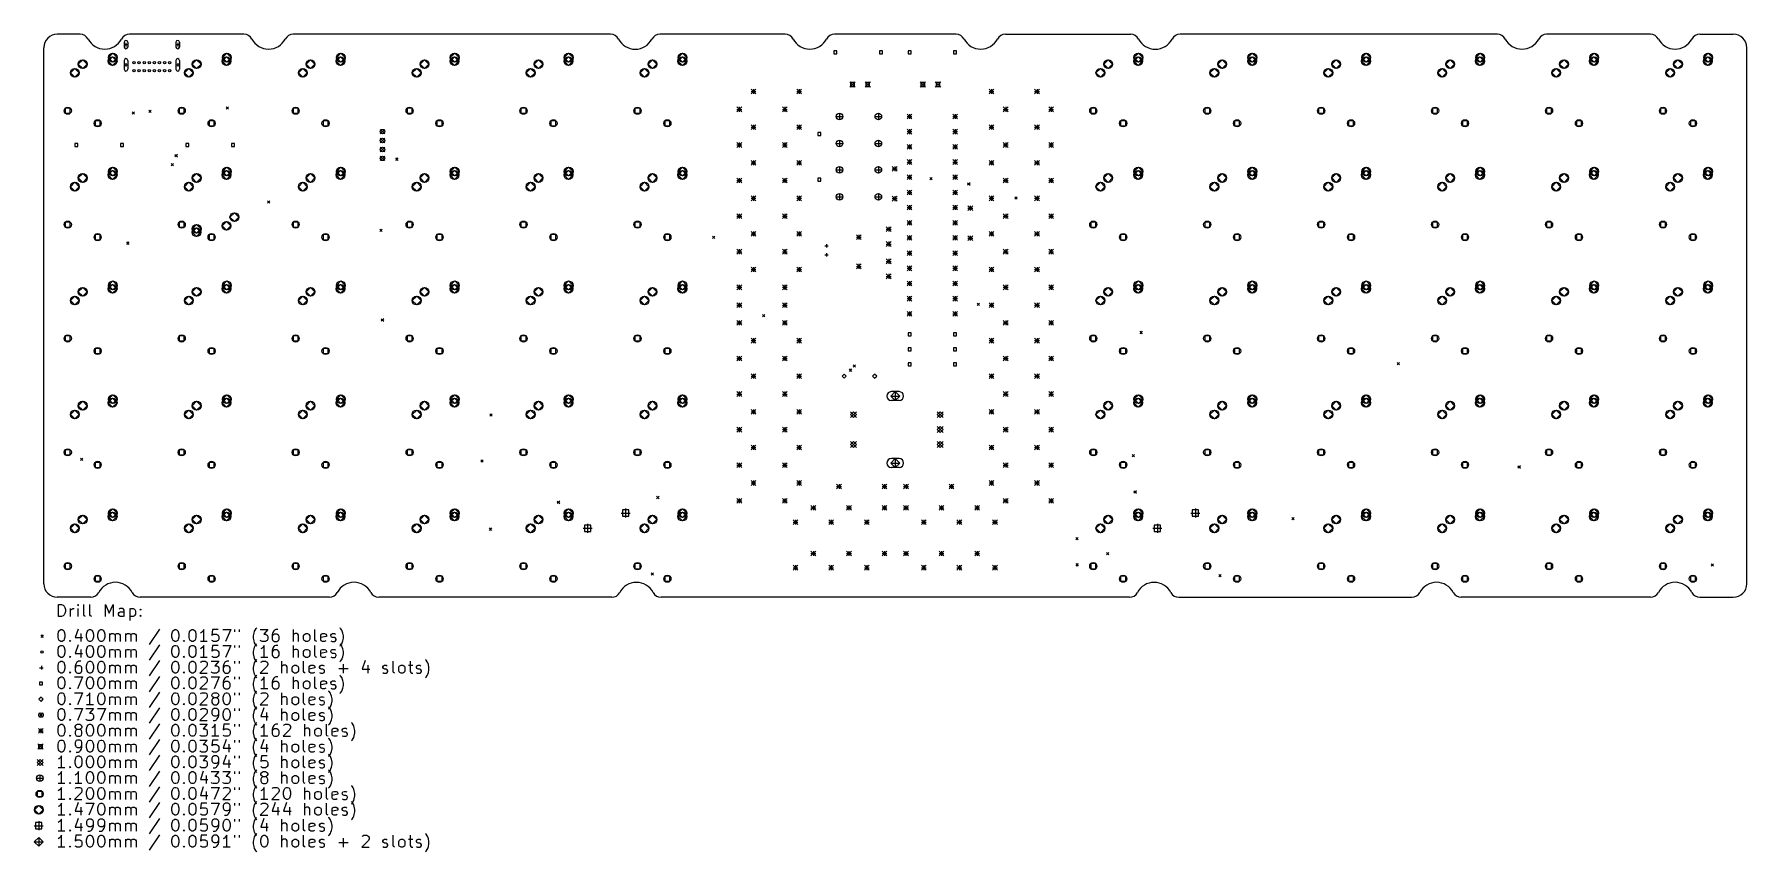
# Model space of a CAD drawing. Extents: x 8 to 295, y -192 to -55.
import ezdxf

# ---------------------------------------------------------------- set-up
doc = ezdxf.new("R2010")
doc.units = 0
doc.layers.add('BLACK', color=7, linetype='CONTINUOUS')

msp = doc.modelspace()

# ---------------------------------------------------------------- linework, layer by layer
at = {"layer": 'BLACK', "linetype": 'CONTINUOUS'}
for p, q in [((16.1175, -55.2937), (12.3, -55.2937)), ((23.48, -56.6327), (23.48, -57.4327)), ((23.48, -57.0328), (24.08, -57.0328)), ((23.78, -56.7327), (23.78, -57.3327)), ((24.08, -56.6327), (24.08, -57.4327)), ((43.5019, -55.2937), (24.3637, -55.2937)), ((32.13, -56.6327), (32.13, -57.4327)), ((32.13, -57.0328), (32.73, -57.0328)), ((32.43, -56.7327), (32.43, -57.3327)), ((32.73, -56.6327), (32.73, -57.4327)), ((104.8, -55.3), (51.7481, -55.2937)), ((133.989, -55.2937), (113.046, -55.3)), ((162.564, -55.2937), (142.236, -55.2937)), ((170.811, -55.2937), (191.754, -55.3)), ((253.052, -55.2937), (200, -55.3)), ((278.65, -55.2937), (261.298, -55.2937)), ((286.897, -55.2937), (292.5, -55.2937)), ((10.05, -147.244), (10.05, -57.5437)), ((16.55, -59.5587), (15.815, -60.2937)), ((17.285, -60.2937), (16.55, -59.5587)), ((21.55, -59.0587), (20.815, -59.7937)), ((20.815, -59.7937), (21.55, -60.5287)), ((21.59, -58.4787), (20.855, -59.2137)), ((20.855, -59.2137), (21.59, -59.9487)), ((22.285, -59.7937), (21.55, -59.0587)), ((21.55, -60.5287), (22.285, -59.7937)), ((22.325, -59.2137), (21.59, -58.4787)), ((21.59, -59.9487), (22.325, -59.2137)), ((23.48, -59.6627), (23.48, -61.1627)), ((23.78, -60.1127), (23.78, -60.7127)), ((24.08, -59.6627), (24.08, -61.1627)), ((32.13, -59.6627), (32.13, -61.1627)), ((32.43, -60.1127), (32.43, -60.7127)), ((32.73, -59.6627), (32.73, -61.1627)), ((35.6, -59.5588), (34.865, -60.2938)), ((36.335, -60.2938), (35.6, -59.5588)), ((40.6, -59.0588), (39.865, -59.7938)), ((39.865, -59.7938), (40.6, -60.5288)), ((40.64, -58.4788), (39.905, -59.2138)), ((39.905, -59.2138), (40.64, -59.9488)), ((41.335, -59.7938), (40.6, -59.0588)), ((40.6, -60.5288), (41.335, -59.7938)), ((41.375, -59.2138), (40.64, -58.4788)), ((40.64, -59.9488), (41.375, -59.2138)), ((54.65, -59.5588), (53.915, -60.2938)), ((55.385, -60.2938), (54.65, -59.5588)), ((59.65, -59.0588), (58.915, -59.7938)), ((58.915, -59.7938), (59.65, -60.5288)), ((59.69, -58.4788), (58.955, -59.2138)), ((58.955, -59.2138), (59.69, -59.9488)), ((60.385, -59.7938), (59.65, -59.0588)), ((59.65, -60.5288), (60.385, -59.7938)), ((60.425, -59.2138), (59.69, -58.4788)), ((59.69, -59.9488), (60.425, -59.2138)), ((73.7001, -59.5588), (72.9651, -60.2938)), ((74.4351, -60.2938), (73.7001, -59.5588)), ((78.7001, -59.0588), (77.9651, -59.7938)), ((77.9651, -59.7938), (78.7001, -60.5288)), ((78.7401, -58.4788), (78.0051, -59.2138)), ((78.0051, -59.2138), (78.7401, -59.9488)), ((79.4351, -59.7938), (78.7001, -59.0588)), ((78.7001, -60.5288), (79.4351, -59.7938)), ((79.4751, -59.2138), (78.7401, -58.4788)), ((78.7401, -59.9488), (79.4751, -59.2138)), ((92.7501, -59.5588), (92.0151, -60.2938)), ((93.4851, -60.2938), (92.7501, -59.5588)), ((97.7501, -59.0588), (97.0151, -59.7938)), ((97.0151, -59.7938), (97.7501, -60.5288)), ((97.7901, -58.4788), (97.0551, -59.2138)), ((97.0551, -59.2138), (97.7901, -59.9488)), ((98.4851, -59.7938), (97.7501, -59.0588)), ((97.7501, -60.5288), (98.4851, -59.7938)), ((98.5251, -59.2138), (97.7901, -58.4788)), ((97.7901, -59.9488), (98.5251, -59.2138)), ((111.8, -59.5588), (111.065, -60.2938)), ((112.535, -60.2938), (111.8, -59.5588)), ((116.8, -59.0588), (116.065, -59.7938)), ((116.065, -59.7938), (116.8, -60.5288)), ((116.84, -58.4788), (116.105, -59.2138)), ((116.105, -59.2138), (116.84, -59.9488)), ((117.535, -59.7938), (116.8, -59.0588)), ((116.8, -60.5288), (117.535, -59.7938)), ((117.575, -59.2138), (116.84, -58.4788)), ((116.84, -59.9488), (117.575, -59.2138)), ((142.646, -58.0932), (142.151, -58.0932)), ((142.151, -58.0932), (142.151, -58.5882)), ((142.151, -58.5882), (142.646, -58.5882)), ((142.646, -58.5882), (142.646, -58.0932)), ((150.266, -58.0932), (149.771, -58.0932)), ((149.771, -58.0932), (149.771, -58.5882)), ((149.771, -58.5882), (150.266, -58.5882)), ((150.266, -58.5882), (150.266, -58.0932)), ((155.029, -58.0932), (154.534, -58.0932)), ((154.534, -58.0932), (154.534, -58.5882)), ((154.534, -58.5882), (155.029, -58.5882)), ((155.029, -58.5882), (155.029, -58.0932)), ((162.649, -58.0932), (162.154, -58.0932)), ((162.154, -58.0932), (162.154, -58.5882)), ((162.154, -58.5882), (162.649, -58.5882)), ((162.649, -58.5882), (162.649, -58.0932)), ((188, -59.5588), (187.265, -60.2938)), ((188.735, -60.2938), (188, -59.5588)), ((193, -59.0588), (192.265, -59.7938)), ((192.265, -59.7938), (193, -60.5288)), ((193.04, -58.4788), (192.305, -59.2138)), ((192.305, -59.2138), (193.04, -59.9488)), ((193.735, -59.7938), (193, -59.0588)), ((193, -60.5288), (193.735, -59.7938)), ((193.775, -59.2138), (193.04, -58.4788)), ((193.04, -59.9488), (193.775, -59.2138)), ((207.05, -59.5588), (206.315, -60.2938)), ((207.785, -60.2938), (207.05, -59.5588)), ((212.05, -59.0588), (211.315, -59.7938)), ((211.315, -59.7938), (212.05, -60.5288)), ((212.09, -58.4788), (211.355, -59.2138)), ((211.355, -59.2138), (212.09, -59.9488)), ((212.785, -59.7938), (212.05, -59.0588)), ((212.05, -60.5288), (212.785, -59.7938)), ((212.825, -59.2138), (212.09, -58.4788)), ((212.09, -59.9488), (212.825, -59.2138)), ((226.1, -59.5588), (225.365, -60.2938)), ((226.835, -60.2938), (226.1, -59.5588)), ((231.1, -59.0588), (230.365, -59.7938)), ((230.365, -59.7938), (231.1, -60.5288)), ((231.14, -58.4788), (230.405, -59.2138)), ((230.405, -59.2138), (231.14, -59.9488)), ((231.835, -59.7938), (231.1, -59.0588)), ((231.1, -60.5288), (231.835, -59.7938)), ((231.875, -59.2138), (231.14, -58.4788)), ((231.14, -59.9488), (231.875, -59.2138)), ((245.15, -59.5588), (244.415, -60.2938)), ((245.885, -60.2938), (245.15, -59.5588)), ((250.15, -59.0588), (249.415, -59.7938)), ((249.415, -59.7938), (250.15, -60.5288)), ((250.19, -58.4788), (249.455, -59.2138)), ((249.455, -59.2138), (250.19, -59.9488)), ((250.885, -59.7938), (250.15, -59.0588)), ((250.15, -60.5288), (250.885, -59.7938)), ((250.925, -59.2138), (250.19, -58.4788)), ((250.19, -59.9488), (250.925, -59.2138)), ((264.2, -59.5588), (263.465, -60.2938)), ((264.935, -60.2938), (264.2, -59.5588)), ((269.2, -59.0588), (268.465, -59.7938)), ((268.465, -59.7938), (269.2, -60.5288)), ((269.24, -58.4788), (268.505, -59.2138)), ((268.505, -59.2138), (269.24, -59.9488)), ((269.935, -59.7938), (269.2, -59.0588)), ((269.2, -60.5288), (269.935, -59.7938)), ((269.975, -59.2138), (269.24, -58.4788)), ((269.24, -59.9488), (269.975, -59.2138)), ((283.25, -59.5588), (282.515, -60.2938)), ((283.985, -60.2938), (283.25, -59.5588)), ((288.25, -59.0588), (287.515, -59.7938)), ((287.515, -59.7938), (288.25, -60.5288)), ((288.29, -58.4788), (287.555, -59.2138)), ((287.555, -59.2138), (288.29, -59.9488)), ((288.985, -59.7938), (288.25, -59.0588)), ((288.25, -60.5288), (288.985, -59.7938)), ((289.025, -59.2138), (288.29, -58.4788)), ((288.29, -59.9488), (289.025, -59.2138)), ((294.75, -147.244), (294.75, -57.5437)), ((15.24, -61.0187), (14.505, -61.7537)), ((14.505, -61.7537), (15.24, -62.4887)), ((15.975, -61.7537), (15.24, -61.0187)), ((15.24, -62.4887), (15.975, -61.7537)), ((15.815, -60.2937), (16.55, -61.0287)), ((16.55, -61.0287), (17.285, -60.2937)), ((23.48, -60.4127), (24.08, -60.4127)), ((32.13, -60.4127), (32.73, -60.4127)), ((34.29, -61.0188), (33.555, -61.7538)), ((33.555, -61.7538), (34.29, -62.4888)), ((35.025, -61.7538), (34.29, -61.0188)), ((34.29, -62.4888), (35.025, -61.7538)), ((34.865, -60.2938), (35.6, -61.0288)), ((35.6, -61.0288), (36.335, -60.2938)), ((53.34, -61.0188), (52.605, -61.7538)), ((52.605, -61.7538), (53.34, -62.4888)), ((54.075, -61.7538), (53.34, -61.0188)), ((53.34, -62.4888), (54.075, -61.7538)), ((53.915, -60.2938), (54.65, -61.0288)), ((54.65, -61.0288), (55.385, -60.2938)), ((72.3901, -61.0188), (71.6551, -61.7538)), ((71.6551, -61.7538), (72.3901, -62.4888)), ((73.1251, -61.7538), (72.3901, -61.0188)), ((72.3901, -62.4888), (73.1251, -61.7538)), ((72.9651, -60.2938), (73.7001, -61.0288)), ((73.7001, -61.0288), (74.4351, -60.2938)), ((91.4401, -61.0188), (90.7051, -61.7538)), ((90.7051, -61.7538), (91.4401, -62.4888)), ((92.1751, -61.7538), (91.4401, -61.0188)), ((91.4401, -62.4888), (92.1751, -61.7538)), ((92.0151, -60.2938), (92.7501, -61.0288)), ((92.7501, -61.0288), (93.4851, -60.2938)), ((110.49, -61.0188), (109.755, -61.7538)), ((109.755, -61.7538), (110.49, -62.4888)), ((111.225, -61.7538), (110.49, -61.0188)), ((110.49, -62.4888), (111.225, -61.7538)), ((111.065, -60.2938), (111.8, -61.0288)), ((111.8, -61.0288), (112.535, -60.2938)), ((186.69, -61.0188), (185.955, -61.7538)), ((185.955, -61.7538), (186.69, -62.4888)), ((187.425, -61.7538), (186.69, -61.0188)), ((186.69, -62.4888), (187.425, -61.7538)), ((187.265, -60.2938), (188, -61.0288)), ((188, -61.0288), (188.735, -60.2938)), ((205.74, -61.0188), (205.005, -61.7538)), ((205.005, -61.7538), (205.74, -62.4888)), ((206.475, -61.7538), (205.74, -61.0188)), ((205.74, -62.4888), (206.475, -61.7538)), ((206.315, -60.2938), (207.05, -61.0288)), ((207.05, -61.0288), (207.785, -60.2938)), ((224.79, -61.0188), (224.055, -61.7538)), ((224.055, -61.7538), (224.79, -62.4888)), ((225.525, -61.7538), (224.79, -61.0188)), ((224.79, -62.4888), (225.525, -61.7538)), ((225.365, -60.2938), (226.1, -61.0288)), ((226.1, -61.0288), (226.835, -60.2938)), ((243.84, -61.0188), (243.105, -61.7538)), ((243.105, -61.7538), (243.84, -62.4888)), ((244.575, -61.7538), (243.84, -61.0188)), ((243.84, -62.4888), (244.575, -61.7538)), ((244.415, -60.2938), (245.15, -61.0288)), ((245.15, -61.0288), (245.885, -60.2938)), ((262.89, -61.0188), (262.155, -61.7538)), ((262.155, -61.7538), (262.89, -62.4888)), ((263.625, -61.7538), (262.89, -61.0188)), ((262.89, -62.4888), (263.625, -61.7538)), ((263.465, -60.2938), (264.2, -61.0288)), ((264.2, -61.0288), (264.935, -60.2938)), ((281.94, -61.0188), (281.205, -61.7538)), ((281.205, -61.7538), (281.94, -62.4888)), ((282.675, -61.7538), (281.94, -61.0188)), ((281.94, -62.4888), (282.675, -61.7538)), ((282.515, -60.2938), (283.25, -61.0288)), ((283.25, -61.0288), (283.985, -60.2938)), ((128.307, -64.4891), (129.107, -65.2891)), ((129.107, -64.4891), (128.307, -65.2891)), ((128.307, -64.8891), (129.107, -64.8891)), ((128.707, -64.4891), (128.707, -65.2891)), ((135.927, -64.4891), (136.727, -65.2891)), ((136.727, -64.4891), (135.927, -65.2891)), ((135.927, -64.8891), (136.727, -64.8891)), ((136.327, -64.4891), (136.327, -65.2891)), ((144.806, -63.2485), (145.706, -64.1485)), ((145.706, -63.2485), (144.806, -64.1485)), ((145.575, -63.3803), (144.938, -63.3803)), ((144.938, -63.3803), (144.938, -64.0167)), ((144.938, -64.0167), (145.575, -64.0167)), ((145.575, -64.0167), (145.575, -63.3803)), ((147.346, -63.2485), (148.246, -64.1485)), ((148.246, -63.2485), (147.346, -64.1485)), ((148.115, -63.3803), (147.478, -63.3803)), ((147.478, -63.3803), (147.478, -64.0167)), ((147.478, -64.0167), (148.115, -64.0167)), ((148.115, -64.0167), (148.115, -63.3803)), ((156.554, -63.2485), (157.454, -64.1485)), ((157.454, -63.2485), (156.554, -64.1485)), ((157.322, -63.3803), (156.686, -63.3803)), ((156.686, -63.3803), (156.686, -64.0167)), ((156.686, -64.0167), (157.322, -64.0167)), ((157.322, -64.0167), (157.322, -63.3803)), ((159.094, -63.2485), (159.994, -64.1485)), ((159.994, -63.2485), (159.094, -64.1485)), ((159.862, -63.3803), (159.226, -63.3803)), ((159.226, -63.3803), (159.226, -64.0167)), ((159.226, -64.0167), (159.862, -64.0167)), ((159.862, -64.0167), (159.862, -63.3803)), ((168.074, -64.4891), (168.874, -65.2891)), ((168.874, -64.4891), (168.074, -65.2891)), ((168.074, -64.8891), (168.874, -64.8891)), ((168.474, -64.4891), (168.474, -65.2891)), ((175.694, -64.4891), (176.494, -65.2891)), ((176.494, -64.4891), (175.694, -65.2891)), ((175.694, -64.8891), (176.494, -64.8891)), ((176.094, -64.4891), (176.094, -65.2891)), ((14.4742, -67.6695), (13.6257, -67.6695)), ((13.6257, -67.6695), (13.6257, -68.518)), ((13.6257, -68.518), (14.4742, -68.518)), ((14.4742, -68.518), (14.4742, -67.6695)), ((24.8031, -68.261), (25.2031, -68.661)), ((25.2031, -68.261), (24.8031, -68.661)), ((27.6, -68), (28, -68.4)), ((28, -68), (27.6, -68.4)), ((33.5243, -67.6695), (32.6758, -67.6695)), ((32.6758, -67.6695), (32.6758, -68.5181)), ((32.6758, -68.5181), (33.5243, -68.5181)), ((33.5243, -68.5181), (33.5243, -67.6695)), ((40.5194, -67.4275), (40.9194, -67.8275)), ((40.9194, -67.4275), (40.5194, -67.8275)), ((52.5743, -67.6695), (51.7258, -67.6695)), ((51.7258, -67.6695), (51.7258, -68.5181)), ((51.7258, -68.5181), (52.5743, -68.5181)), ((52.5743, -68.5181), (52.5743, -67.6695)), ((71.6243, -67.6695), (70.7758, -67.6695)), ((70.7758, -67.6695), (70.7758, -68.5181)), ((70.7758, -68.5181), (71.6243, -68.5181)), ((71.6243, -68.5181), (71.6243, -67.6695)), ((90.6743, -67.6695), (89.8258, -67.6695)), ((89.8258, -67.6695), (89.8258, -68.5181)), ((89.8258, -68.5181), (90.6743, -68.5181)), ((90.6743, -68.5181), (90.6743, -67.6695)), ((109.724, -67.6695), (108.876, -67.6695)), ((108.876, -67.6695), (108.876, -68.5181)), ((108.876, -68.5181), (109.724, -68.5181)), ((109.724, -68.5181), (109.724, -67.6695)), ((125.925, -67.4657), (126.725, -68.2657)), ((126.725, -67.4657), (125.925, -68.2657)), ((125.925, -67.8657), (126.725, -67.8657)), ((126.325, -67.4657), (126.325, -68.2657)), ((133.545, -67.4657), (134.345, -68.2657)), ((134.345, -67.4657), (133.545, -68.2657)), ((133.545, -67.8657), (134.345, -67.8657)), ((133.945, -67.4657), (133.945, -68.2657)), ((143.066, -68.506), (143.066, -69.606)), ((149.566, -68.506), (149.566, -69.606)), ((154.381, -68.6563), (155.181, -69.4563)), ((155.181, -68.6563), (154.381, -69.4563)), ((154.781, -68.6563), (154.781, -69.4563)), ((162.001, -68.6563), (162.801, -69.4563)), ((162.801, -68.6563), (162.001, -69.4563)), ((162.401, -68.6563), (162.401, -69.4563)), ((170.455, -67.4657), (171.255, -68.2657)), ((171.255, -67.4657), (170.455, -68.2657)), ((170.455, -67.8657), (171.255, -67.8657)), ((170.855, -67.4657), (170.855, -68.2657)), ((178.075, -67.4657), (178.875, -68.2657)), ((178.875, -67.4657), (178.075, -68.2657)), ((178.075, -67.8657), (178.875, -67.8657)), ((178.475, -67.4657), (178.475, -68.2657)), ((185.924, -67.6695), (185.076, -67.6695)), ((185.076, -67.6695), (185.076, -68.5181)), ((185.076, -68.5181), (185.924, -68.5181)), ((185.924, -68.5181), (185.924, -67.6695)), ((204.974, -67.6695), (204.126, -67.6695)), ((204.126, -67.6695), (204.126, -68.5181)), ((204.126, -68.5181), (204.974, -68.5181)), ((204.974, -68.5181), (204.974, -67.6695)), ((224.024, -67.6695), (223.176, -67.6695)), ((223.176, -67.6695), (223.176, -68.5181)), ((223.176, -68.5181), (224.024, -68.5181)), ((224.024, -68.5181), (224.024, -67.6695)), ((243.074, -67.6695), (242.226, -67.6695)), ((242.226, -67.6695), (242.226, -68.5181)), ((242.226, -68.5181), (243.074, -68.5181)), ((243.074, -68.5181), (243.074, -67.6695)), ((262.124, -67.6695), (261.276, -67.6695)), ((261.276, -67.6695), (261.276, -68.5181)), ((261.276, -68.5181), (262.124, -68.5181)), ((262.124, -68.5181), (262.124, -67.6695)), ((281.175, -67.6695), (280.326, -67.6695)), ((280.326, -67.6695), (280.326, -68.5181)), ((280.326, -68.5181), (281.175, -68.5181)), ((281.175, -68.5181), (281.175, -67.6695)), ((19.4742, -69.7695), (18.6257, -69.7695)), ((18.6257, -69.7695), (18.6257, -70.618)), ((18.6257, -70.618), (19.4742, -70.618)), ((19.4742, -70.618), (19.4742, -69.7695)), ((38.5243, -69.7695), (37.6758, -69.7695)), ((37.6758, -69.7695), (37.6758, -70.6181)), ((37.6758, -70.6181), (38.5243, -70.6181)), ((38.5243, -70.6181), (38.5243, -69.7695)), ((57.5743, -69.7695), (56.7258, -69.7695)), ((56.7258, -69.7695), (56.7258, -70.6181)), ((56.7258, -70.6181), (57.5743, -70.6181)), ((57.5743, -70.6181), (57.5743, -69.7695)), ((66.3067, -71.2067), (67.0433, -71.9433)), ((67.0433, -71.2067), (66.3067, -71.9433)), ((76.6243, -69.7695), (75.7758, -69.7695)), ((75.7758, -69.7695), (75.7758, -70.6181)), ((75.7758, -70.6181), (76.6243, -70.6181)), ((76.6243, -70.6181), (76.6243, -69.7695)), ((95.6743, -69.7695), (94.8258, -69.7695)), ((94.8258, -69.7695), (94.8258, -70.6181)), ((94.8258, -70.6181), (95.6743, -70.6181)), ((95.6743, -70.6181), (95.6743, -69.7695)), ((114.724, -69.7695), (113.876, -69.7695)), ((113.876, -69.7695), (113.876, -70.6181)), ((113.876, -70.6181), (114.724, -70.6181)), ((114.724, -70.6181), (114.724, -69.7695)), ((128.307, -70.4422), (129.107, -71.2422)), ((129.107, -70.4422), (128.307, -71.2422)), ((128.307, -70.8422), (129.107, -70.8422)), ((128.707, -70.4422), (128.707, -71.2422)), ((135.927, -70.4422), (136.727, -71.2422)), ((136.727, -70.4422), (135.927, -71.2422)), ((135.927, -70.8422), (136.727, -70.8422)), ((136.327, -70.4422), (136.327, -71.2422)), ((142.516, -69.056), (143.616, -69.056)), ((149.016, -69.056), (150.116, -69.056)), ((154.381, -69.0563), (155.181, -69.0563)), ((154.381, -71.1963), (155.181, -71.9963)), ((155.181, -71.1963), (154.381, -71.9963)), ((154.781, -71.1963), (154.781, -71.9963)), ((162.001, -69.0563), (162.801, -69.0563)), ((162.001, -71.1963), (162.801, -71.9963)), ((162.801, -71.1963), (162.001, -71.9963)), ((162.401, -71.1963), (162.401, -71.9963)), ((168.074, -70.4422), (168.874, -71.2422)), ((168.874, -70.4422), (168.074, -71.2422)), ((168.074, -70.8422), (168.874, -70.8422)), ((168.474, -70.4422), (168.474, -71.2422)), ((175.694, -70.4422), (176.494, -71.2422)), ((176.494, -70.4422), (175.694, -71.2422)), ((175.694, -70.8422), (176.494, -70.8422)), ((176.094, -70.4422), (176.094, -71.2422)), ((190.924, -69.7695), (190.076, -69.7695)), ((190.076, -69.7695), (190.076, -70.6181)), ((190.076, -70.6181), (190.924, -70.6181)), ((190.924, -70.6181), (190.924, -69.7695)), ((209.974, -69.7695), (209.126, -69.7695)), ((209.126, -69.7695), (209.126, -70.6181)), ((209.126, -70.6181), (209.974, -70.6181)), ((209.974, -70.6181), (209.974, -69.7695)), ((229.024, -69.7695), (228.176, -69.7695)), ((228.176, -69.7695), (228.176, -70.6181)), ((228.176, -70.6181), (229.024, -70.6181)), ((229.024, -70.6181), (229.024, -69.7695)), ((248.074, -69.7695), (247.226, -69.7695)), ((247.226, -69.7695), (247.226, -70.6181)), ((247.226, -70.6181), (248.074, -70.6181)), ((248.074, -70.6181), (248.074, -69.7695)), ((267.124, -69.7695), (266.276, -69.7695)), ((266.276, -69.7695), (266.276, -70.6181)), ((266.276, -70.6181), (267.124, -70.6181)), ((267.124, -70.6181), (267.124, -69.7695)), ((286.175, -69.7695), (285.326, -69.7695)), ((285.326, -69.7695), (285.326, -70.6181)), ((285.326, -70.6181), (286.175, -70.6181)), ((286.175, -70.6181), (286.175, -69.7695)), ((15.7256, -73.5713), (15.2306, -73.5713)), ((15.2306, -73.5713), (15.2306, -74.0663)), ((15.2306, -74.0663), (15.7256, -74.0663)), ((15.7256, -74.0663), (15.7256, -73.5713)), ((23.3456, -73.5713), (22.8506, -73.5713)), ((22.8506, -73.5713), (22.8506, -74.0663)), ((22.8506, -74.0663), (23.3456, -74.0663)), ((23.3456, -74.0663), (23.3456, -73.5713)), ((34.2994, -73.5713), (33.8044, -73.5713)), ((33.8044, -73.5713), (33.8044, -74.0663)), ((33.8044, -74.0663), (34.2994, -74.0663)), ((34.2994, -74.0663), (34.2994, -73.5713)), ((41.9194, -73.5713), (41.4244, -73.5713)), ((41.4244, -73.5713), (41.4244, -74.0663)), ((41.4244, -74.0663), (41.9194, -74.0663)), ((41.9194, -74.0663), (41.9194, -73.5713)), ((66.3067, -72.7067), (67.0433, -73.4433)), ((67.0433, -72.7067), (66.3067, -73.4433)), ((66.3067, -74.2067), (67.0433, -74.9433)), ((67.0433, -74.2067), (66.3067, -74.9433)), ((125.925, -73.4188), (126.725, -74.2188)), ((126.725, -73.4188), (125.925, -74.2188)), ((125.925, -73.8188), (126.725, -73.8188)), ((126.325, -73.4188), (126.325, -74.2188)), ((133.545, -73.4188), (134.345, -74.2188)), ((134.345, -73.4188), (133.545, -74.2188)), ((133.545, -73.8188), (134.345, -73.8188)), ((133.945, -73.4188), (133.945, -74.2188)), ((139.947, -71.7425), (139.453, -71.7425)), ((139.453, -71.7425), (139.453, -72.2375)), ((139.453, -72.2375), (139.947, -72.2375)), ((139.947, -72.2375), (139.947, -71.7425)), ((142.516, -73.556), (143.616, -73.556)), ((143.066, -73.006), (143.066, -74.106)), ((149.016, -73.556), (150.116, -73.556)), ((149.566, -73.006), (149.566, -74.106)), ((154.381, -71.5963), (155.181, -71.5963)), ((154.381, -73.7363), (155.181, -74.5363)), ((155.181, -73.7363), (154.381, -74.5363)), ((154.381, -74.1363), (155.181, -74.1363)), ((154.781, -73.7363), (154.781, -74.5363)), ((162.001, -71.5963), (162.801, -71.5963)), ((162.001, -73.7363), (162.801, -74.5363)), ((162.801, -73.7363), (162.001, -74.5363)), ((162.001, -74.1363), (162.801, -74.1363)), ((162.401, -73.7363), (162.401, -74.5363)), ((170.455, -73.4188), (171.255, -74.2188)), ((171.255, -73.4188), (170.455, -74.2188)), ((170.455, -73.8188), (171.255, -73.8188)), ((170.855, -73.4188), (170.855, -74.2188)), ((178.075, -73.4188), (178.875, -74.2188)), ((178.875, -73.4188), (178.075, -74.2188)), ((178.075, -73.8188), (178.875, -73.8188)), ((178.475, -73.4188), (178.475, -74.2188)), ((31.3541, -76.9041), (31.7541, -77.3041)), ((31.7541, -76.9041), (31.3541, -77.3041)), ((31.9761, -75.4048), (32.3761, -75.8048)), ((32.3761, -75.4048), (31.9761, -75.8048)), ((66.3067, -75.7067), (67.0433, -76.4433)), ((67.0433, -75.7067), (66.3067, -76.4433)), ((68.8563, -76.0001), (69.2563, -76.4001)), ((69.2563, -76.0001), (68.8563, -76.4001)), ((128.307, -76.3954), (129.107, -77.1954)), ((129.107, -76.3954), (128.307, -77.1954)), ((128.307, -76.7954), (129.107, -76.7954)), ((128.707, -76.3954), (128.707, -77.1954)), ((135.927, -76.3954), (136.727, -77.1954)), ((136.727, -76.3954), (135.927, -77.1954)), ((135.927, -76.7954), (136.727, -76.7954)), ((136.327, -76.3954), (136.327, -77.1954)), ((154.381, -76.2763), (155.181, -77.0763)), ((155.181, -76.2763), (154.381, -77.0763)), ((154.381, -76.6763), (155.181, -76.6763)), ((154.781, -76.2763), (154.781, -77.0763)), ((162.001, -76.2763), (162.801, -77.0763)), ((162.801, -76.2763), (162.001, -77.0763)), ((162.001, -76.6763), (162.801, -76.6763)), ((162.401, -76.2763), (162.401, -77.0763)), ((168.074, -76.3954), (168.874, -77.1954)), ((168.874, -76.3954), (168.074, -77.1954)), ((168.074, -76.7954), (168.874, -76.7954)), ((168.474, -76.3954), (168.474, -77.1954)), ((175.694, -76.3954), (176.494, -77.1954)), ((176.494, -76.3954), (175.694, -77.1954)), ((175.694, -76.7954), (176.494, -76.7954)), ((176.094, -76.3954), (176.094, -77.1954)), ((15.24, -80.0688), (14.505, -80.8038)), ((15.975, -80.8038), (15.24, -80.0688)), ((16.55, -78.6088), (15.815, -79.3438)), ((15.815, -79.3438), (16.55, -80.0788)), ((17.285, -79.3438), (16.55, -78.6088)), ((16.55, -80.0788), (17.285, -79.3438)), ((21.55, -78.1088), (20.815, -78.8438)), ((20.815, -78.8438), (21.55, -79.5788)), ((21.59, -77.5288), (20.855, -78.2638)), ((20.855, -78.2638), (21.59, -78.9988)), ((22.285, -78.8438), (21.55, -78.1088)), ((21.55, -79.5788), (22.285, -78.8438)), ((22.325, -78.2638), (21.59, -77.5288)), ((21.59, -78.9988), (22.325, -78.2638)), ((34.29, -80.0688), (33.555, -80.8038)), ((35.025, -80.8038), (34.29, -80.0688)), ((35.6, -78.6088), (34.865, -79.3438)), ((34.865, -79.3438), (35.6, -80.0788)), ((36.335, -79.3438), (35.6, -78.6088)), ((35.6, -80.0788), (36.335, -79.3438)), ((40.6, -78.1088), (39.865, -78.8438)), ((39.865, -78.8438), (40.6, -79.5788)), ((40.64, -77.5288), (39.905, -78.2638)), ((39.905, -78.2638), (40.64, -78.9988)), ((41.335, -78.8438), (40.6, -78.1088)), ((40.6, -79.5788), (41.335, -78.8438)), ((41.375, -78.2638), (40.64, -77.5288)), ((40.64, -78.9988), (41.375, -78.2638)), ((53.34, -80.0688), (52.605, -80.8038)), ((54.075, -80.8038), (53.34, -80.0688)), ((54.65, -78.6088), (53.915, -79.3438)), ((53.915, -79.3438), (54.65, -80.0788)), ((55.385, -79.3438), (54.65, -78.6088)), ((54.65, -80.0788), (55.385, -79.3438)), ((59.65, -78.1088), (58.915, -78.8438)), ((58.915, -78.8438), (59.65, -79.5788)), ((59.69, -77.5288), (58.955, -78.2638)), ((58.955, -78.2638), (59.69, -78.9988)), ((60.385, -78.8438), (59.65, -78.1088)), ((59.65, -79.5788), (60.385, -78.8438)), ((60.425, -78.2638), (59.69, -77.5288)), ((59.69, -78.9988), (60.425, -78.2638)), ((72.3901, -80.0688), (71.6551, -80.8038)), ((73.1251, -80.8038), (72.3901, -80.0688)), ((73.7001, -78.6088), (72.9651, -79.3438)), ((72.9651, -79.3438), (73.7001, -80.0788)), ((74.4351, -79.3438), (73.7001, -78.6088)), ((73.7001, -80.0788), (74.4351, -79.3438)), ((78.7001, -78.1088), (77.9651, -78.8438)), ((77.9651, -78.8438), (78.7001, -79.5788)), ((78.7401, -77.5288), (78.0051, -78.2638)), ((78.0051, -78.2638), (78.7401, -78.9988)), ((79.4351, -78.8438), (78.7001, -78.1088)), ((78.7001, -79.5788), (79.4351, -78.8438)), ((79.4751, -78.2638), (78.7401, -77.5288)), ((78.7401, -78.9988), (79.4751, -78.2638)), ((91.4401, -80.0688), (90.7051, -80.8038)), ((92.1751, -80.8038), (91.4401, -80.0688)), ((92.7501, -78.6088), (92.0151, -79.3438)), ((92.0151, -79.3438), (92.7501, -80.0788)), ((93.4851, -79.3438), (92.7501, -78.6088)), ((92.7501, -80.0788), (93.4851, -79.3438)), ((97.7501, -78.1088), (97.0151, -78.8438)), ((97.0151, -78.8438), (97.7501, -79.5788)), ((97.7901, -77.5288), (97.0551, -78.2638)), ((97.0551, -78.2638), (97.7901, -78.9988)), ((98.4851, -78.8438), (97.7501, -78.1088)), ((97.7501, -79.5788), (98.4851, -78.8438)), ((98.5251, -78.2638), (97.7901, -77.5288)), ((97.7901, -78.9988), (98.5251, -78.2638)), ((110.49, -80.0688), (109.755, -80.8038)), ((111.225, -80.8038), (110.49, -80.0688)), ((111.8, -78.6088), (111.065, -79.3438)), ((111.065, -79.3438), (111.8, -80.0788)), ((112.535, -79.3438), (111.8, -78.6088)), ((111.8, -80.0788), (112.535, -79.3438)), ((116.8, -78.1088), (116.065, -78.8438)), ((116.065, -78.8438), (116.8, -79.5788)), ((116.84, -77.5288), (116.105, -78.2638)), ((116.105, -78.2638), (116.84, -78.9988)), ((117.535, -78.8438), (116.8, -78.1088)), ((116.8, -79.5788), (117.535, -78.8438)), ((117.575, -78.2638), (116.84, -77.5288)), ((116.84, -78.9988), (117.575, -78.2638)), ((125.925, -79.3719), (126.725, -80.1719)), ((126.725, -79.3719), (125.925, -80.1719)), ((125.925, -79.7719), (126.725, -79.7719)), ((126.325, -79.3719), (126.325, -80.1719)), ((133.545, -79.3719), (134.345, -80.1719)), ((134.345, -79.3719), (133.545, -80.1719)), ((133.545, -79.7719), (134.345, -79.7719)), ((133.945, -79.3719), (133.945, -80.1719)), ((139.947, -79.3625), (139.453, -79.3625)), ((139.453, -79.3625), (139.453, -79.8575)), ((139.453, -79.8575), (139.947, -79.8575)), ((139.947, -79.8575), (139.947, -79.3625)), ((142.516, -78), (143.616, -78)), ((143.066, -77.45), (143.066, -78.55)), ((149.016, -78), (150.116, -78)), ((149.566, -77.45), (149.566, -78.55)), ((151.9, -77.4), (152.7, -78.2)), ((152.7, -77.4), (151.9, -78.2)), ((151.9, -77.8), (152.7, -77.8)), ((152.3, -77.4), (152.3, -78.2)), ((154.381, -78.8163), (155.181, -79.6163)), ((155.181, -78.8163), (154.381, -79.6163)), ((154.381, -79.2163), (155.181, -79.2163)), ((154.781, -78.8163), (154.781, -79.6163)), ((158.153, -79.2467), (158.553, -79.6467)), ((158.553, -79.2467), (158.153, -79.6467)), ((162.001, -78.8163), (162.801, -79.6163)), ((162.801, -78.8163), (162.001, -79.6163)), ((162.001, -79.2163), (162.801, -79.2163)), ((162.401, -78.8163), (162.401, -79.6163)), ((164.5, -80.1413), (164.9, -80.5413)), ((164.9, -80.1413), (164.5, -80.5413)), ((170.455, -79.3719), (171.255, -80.1719)), ((171.255, -79.3719), (170.455, -80.1719)), ((170.455, -79.7719), (171.255, -79.7719)), ((170.855, -79.3719), (170.855, -80.1719)), ((178.075, -79.3719), (178.875, -80.1719)), ((178.875, -79.3719), (178.075, -80.1719)), ((178.075, -79.7719), (178.875, -79.7719)), ((178.475, -79.3719), (178.475, -80.1719)), ((186.69, -80.0688), (185.955, -80.8038)), ((187.425, -80.8038), (186.69, -80.0688)), ((188, -78.6088), (187.265, -79.3438)), ((187.265, -79.3438), (188, -80.0788)), ((188.735, -79.3438), (188, -78.6088)), ((188, -80.0788), (188.735, -79.3438)), ((193, -78.1088), (192.265, -78.8438)), ((192.265, -78.8438), (193, -79.5788)), ((193.04, -77.5288), (192.305, -78.2638)), ((192.305, -78.2638), (193.04, -78.9988)), ((193.735, -78.8438), (193, -78.1088)), ((193, -79.5788), (193.735, -78.8438)), ((193.775, -78.2638), (193.04, -77.5288)), ((193.04, -78.9988), (193.775, -78.2638)), ((205.74, -80.0688), (205.005, -80.8038)), ((206.475, -80.8038), (205.74, -80.0688)), ((207.05, -78.6088), (206.315, -79.3438)), ((206.315, -79.3438), (207.05, -80.0788)), ((207.785, -79.3438), (207.05, -78.6088)), ((207.05, -80.0788), (207.785, -79.3438)), ((212.05, -78.1088), (211.315, -78.8438)), ((211.315, -78.8438), (212.05, -79.5788)), ((212.09, -77.5288), (211.355, -78.2638)), ((211.355, -78.2638), (212.09, -78.9988)), ((212.785, -78.8438), (212.05, -78.1088)), ((212.05, -79.5788), (212.785, -78.8438)), ((212.825, -78.2638), (212.09, -77.5288)), ((212.09, -78.9988), (212.825, -78.2638)), ((224.79, -80.0688), (224.055, -80.8038)), ((225.525, -80.8038), (224.79, -80.0688)), ((226.1, -78.6088), (225.365, -79.3438)), ((225.365, -79.3438), (226.1, -80.0788)), ((226.835, -79.3438), (226.1, -78.6088)), ((226.1, -80.0788), (226.835, -79.3438)), ((231.1, -78.1088), (230.365, -78.8438)), ((230.365, -78.8438), (231.1, -79.5788)), ((231.14, -77.5288), (230.405, -78.2638)), ((230.405, -78.2638), (231.14, -78.9988)), ((231.835, -78.8438), (231.1, -78.1088)), ((231.1, -79.5788), (231.835, -78.8438)), ((231.875, -78.2638), (231.14, -77.5288)), ((231.14, -78.9988), (231.875, -78.2638)), ((243.84, -80.0688), (243.105, -80.8038)), ((244.575, -80.8038), (243.84, -80.0688)), ((245.15, -78.6088), (244.415, -79.3438)), ((244.415, -79.3438), (245.15, -80.0788)), ((245.885, -79.3438), (245.15, -78.6088)), ((245.15, -80.0788), (245.885, -79.3438)), ((250.15, -78.1088), (249.415, -78.8438)), ((249.415, -78.8438), (250.15, -79.5788)), ((250.19, -77.5288), (249.455, -78.2638)), ((249.455, -78.2638), (250.19, -78.9988)), ((250.885, -78.8438), (250.15, -78.1088)), ((250.15, -79.5788), (250.885, -78.8438)), ((250.925, -78.2638), (250.19, -77.5288)), ((250.19, -78.9988), (250.925, -78.2638)), ((262.89, -80.0688), (262.155, -80.8038)), ((263.625, -80.8038), (262.89, -80.0688)), ((264.2, -78.6088), (263.465, -79.3438)), ((263.465, -79.3438), (264.2, -80.0788)), ((264.935, -79.3438), (264.2, -78.6088)), ((264.2, -80.0788), (264.935, -79.3438)), ((269.2, -78.1088), (268.465, -78.8438)), ((268.465, -78.8438), (269.2, -79.5788)), ((269.24, -77.5288), (268.505, -78.2638)), ((268.505, -78.2638), (269.24, -78.9988)), ((269.935, -78.8438), (269.2, -78.1088)), ((269.2, -79.5788), (269.935, -78.8438)), ((269.975, -78.2638), (269.24, -77.5288)), ((269.24, -78.9988), (269.975, -78.2638)), ((281.94, -80.0688), (281.205, -80.8038)), ((282.675, -80.8038), (281.94, -80.0688)), ((283.25, -78.6088), (282.515, -79.3438)), ((282.515, -79.3438), (283.25, -80.0788)), ((283.985, -79.3438), (283.25, -78.6088)), ((283.25, -80.0788), (283.985, -79.3438)), ((288.25, -78.1088), (287.515, -78.8438)), ((287.515, -78.8438), (288.25, -79.5788)), ((288.29, -77.5288), (287.555, -78.2638)), ((287.555, -78.2638), (288.29, -78.9988)), ((288.985, -78.8438), (288.25, -78.1088)), ((288.25, -79.5788), (288.985, -78.8438)), ((289.025, -78.2638), (288.29, -77.5288)), ((288.29, -78.9988), (289.025, -78.2638)), ((14.505, -80.8038), (15.24, -81.5388)), ((15.24, -81.5388), (15.975, -80.8038)), ((33.555, -80.8038), (34.29, -81.5388)), ((34.29, -81.5388), (35.025, -80.8038)), ((52.605, -80.8038), (53.34, -81.5388)), ((53.34, -81.5388), (54.075, -80.8038)), ((71.6551, -80.8038), (72.3901, -81.5388)), ((72.3901, -81.5388), (73.1251, -80.8038)), ((90.7051, -80.8038), (91.4401, -81.5388)), ((91.4401, -81.5388), (92.1751, -80.8038)), ((109.755, -80.8038), (110.49, -81.5388)), ((110.49, -81.5388), (111.225, -80.8038)), ((128.307, -82.3485), (129.107, -83.1485)), ((129.107, -82.3485), (128.307, -83.1485)), ((128.307, -82.7485), (129.107, -82.7485)), ((128.707, -82.3485), (128.707, -83.1485)), ((135.927, -82.3485), (136.727, -83.1485)), ((136.727, -82.3485), (135.927, -83.1485)), ((135.927, -82.7485), (136.727, -82.7485)), ((136.327, -82.3485), (136.327, -83.1485)), ((142.516, -82.5), (143.616, -82.5)), ((143.066, -81.95), (143.066, -83.05)), ((149.016, -82.5), (150.116, -82.5)), ((149.566, -81.95), (149.566, -83.05)), ((151.9, -82.4), (152.7, -83.2)), ((152.7, -82.4), (151.9, -83.2)), ((151.9, -82.8), (152.7, -82.8)), ((152.3, -82.4), (152.3, -83.2)), ((154.381, -81.3563), (155.181, -82.1563)), ((155.181, -81.3563), (154.381, -82.1563)), ((154.381, -81.7563), (155.181, -81.7563)), ((154.781, -81.3563), (154.781, -82.1563)), ((162.001, -81.3563), (162.801, -82.1563)), ((162.801, -81.3563), (162.001, -82.1563)), ((162.001, -81.7563), (162.801, -81.7563)), ((162.401, -81.3563), (162.401, -82.1563)), ((168.074, -82.3485), (168.874, -83.1485)), ((168.874, -82.3485), (168.074, -83.1485)), ((168.074, -82.7485), (168.874, -82.7485)), ((168.474, -82.3485), (168.474, -83.1485)), ((172.4, -82.5), (172.8, -82.9)), ((172.8, -82.5), (172.4, -82.9)), ((175.694, -82.3485), (176.494, -83.1485)), ((176.494, -82.3485), (175.694, -83.1485)), ((175.694, -82.7485), (176.494, -82.7485)), ((176.094, -82.3485), (176.094, -83.1485)), ((185.955, -80.8038), (186.69, -81.5388)), ((186.69, -81.5388), (187.425, -80.8038)), ((205.005, -80.8038), (205.74, -81.5388)), ((205.74, -81.5388), (206.475, -80.8038)), ((224.055, -80.8038), (224.79, -81.5388)), ((224.79, -81.5388), (225.525, -80.8038)), ((243.105, -80.8038), (243.84, -81.5388)), ((243.84, -81.5388), (244.575, -80.8038)), ((262.155, -80.8038), (262.89, -81.5388)), ((262.89, -81.5388), (263.625, -80.8038)), ((281.205, -80.8038), (281.94, -81.5388)), ((281.94, -81.5388), (282.675, -80.8038)), ((41.91, -85.1488), (41.175, -85.8838)), ((41.175, -85.8838), (41.91, -86.6188)), ((42.645, -85.8838), (41.91, -85.1488)), ((41.91, -86.6188), (42.645, -85.8838)), ((47.425, -83.1437), (47.825, -83.5438)), ((47.825, -83.1437), (47.425, -83.5438)), ((125.925, -85.3251), (126.725, -86.1251)), ((126.725, -85.3251), (125.925, -86.1251)), ((125.925, -85.7251), (126.725, -85.7251)), ((126.325, -85.3251), (126.325, -86.1251)), ((133.545, -85.3251), (134.345, -86.1251)), ((134.345, -85.3251), (133.545, -86.1251)), ((133.545, -85.7251), (134.345, -85.7251)), ((133.945, -85.3251), (133.945, -86.1251)), ((154.381, -83.8963), (155.181, -84.6963)), ((155.181, -83.8963), (154.381, -84.6963)), ((154.381, -84.2963), (155.181, -84.2963)), ((154.781, -83.8963), (154.781, -84.6963)), ((162.001, -83.8963), (162.801, -84.6963)), ((162.801, -83.8963), (162.001, -84.6963)), ((162.001, -84.2963), (162.801, -84.2963)), ((162.401, -83.8963), (162.401, -84.6963)), ((164.54, -84), (165.34, -84.8)), ((165.34, -84), (164.54, -84.8)), ((164.54, -84.4), (165.34, -84.4)), ((164.94, -84), (164.94, -84.8)), ((170.455, -85.3251), (171.255, -86.1251)), ((171.255, -85.3251), (170.455, -86.1251)), ((170.455, -85.7251), (171.255, -85.7251)), ((170.855, -85.3251), (170.855, -86.1251)), ((178.075, -85.3251), (178.875, -86.1251)), ((178.875, -85.3251), (178.075, -86.1251)), ((178.075, -85.7251), (178.875, -85.7251)), ((178.475, -85.3251), (178.475, -86.1251)), ((14.4743, -86.7196), (13.6257, -86.7196)), ((13.6257, -86.7196), (13.6257, -87.5681)), ((13.6257, -87.5681), (14.4743, -87.5681)), ((14.4743, -87.5681), (14.4743, -86.7196)), ((33.5243, -86.7196), (32.6758, -86.7196)), ((32.6758, -86.7196), (32.6758, -87.5681)), ((32.6758, -87.5681), (33.5243, -87.5681)), ((33.5243, -87.5681), (33.5243, -86.7196)), ((35.56, -87.6888), (34.825, -88.4238)), ((34.825, -88.4238), (35.56, -89.1588)), ((35.6, -87.1088), (34.865, -87.8438)), ((34.865, -87.8438), (35.6, -88.5788)), ((36.295, -88.4238), (35.56, -87.6888)), ((35.56, -89.1588), (36.295, -88.4238)), ((36.335, -87.8438), (35.6, -87.1088)), ((35.6, -88.5788), (36.335, -87.8438)), ((40.6, -86.6088), (39.865, -87.3438)), ((39.865, -87.3438), (40.6, -88.0788)), ((41.335, -87.3438), (40.6, -86.6088)), ((40.6, -88.0788), (41.335, -87.3438)), ((52.5743, -86.7196), (51.7258, -86.7196)), ((51.7258, -86.7196), (51.7258, -87.5681)), ((51.7258, -87.5681), (52.5743, -87.5681)), ((52.5743, -87.5681), (52.5743, -86.7196)), ((66.2369, -87.9062), (66.6369, -88.3062)), ((66.6369, -87.9062), (66.2369, -88.3062)), ((71.6243, -86.7196), (70.7758, -86.7196)), ((70.7758, -86.7196), (70.7758, -87.5681)), ((70.7758, -87.5681), (71.6243, -87.5681)), ((71.6243, -87.5681), (71.6243, -86.7196)), ((90.6743, -86.7196), (89.8258, -86.7196)), ((89.8258, -86.7196), (89.8258, -87.5681)), ((89.8258, -87.5681), (90.6743, -87.5681)), ((90.6743, -87.5681), (90.6743, -86.7196)), ((109.724, -86.7196), (108.876, -86.7196)), ((108.876, -86.7196), (108.876, -87.5681)), ((108.876, -87.5681), (109.724, -87.5681)), ((109.724, -87.5681), (109.724, -86.7196)), ((128.307, -88.3016), (129.107, -89.1016)), ((129.107, -88.3016), (128.307, -89.1016)), ((128.307, -88.7016), (129.107, -88.7016)), ((128.707, -88.3016), (128.707, -89.1016)), ((135.927, -88.3016), (136.727, -89.1016)), ((136.727, -88.3016), (135.927, -89.1016)), ((135.927, -88.7016), (136.727, -88.7016)), ((136.327, -88.3016), (136.327, -89.1016)), ((150.9, -87.5), (151.7, -88.3)), ((151.7, -87.5), (150.9, -88.3)), ((150.9, -87.9), (151.7, -87.9)), ((151.3, -87.5), (151.3, -88.3)), ((154.381, -86.4363), (155.181, -87.2363)), ((155.181, -86.4363), (154.381, -87.2363)), ((154.381, -86.8363), (155.181, -86.8363)), ((154.781, -86.4363), (154.781, -87.2363)), ((162.001, -86.4363), (162.801, -87.2363)), ((162.801, -86.4363), (162.001, -87.2363)), ((162.001, -86.8363), (162.801, -86.8363)), ((162.401, -86.4363), (162.401, -87.2363)), ((168.074, -88.3016), (168.874, -89.1016)), ((168.874, -88.3016), (168.074, -89.1016)), ((168.074, -88.7016), (168.874, -88.7016)), ((168.474, -88.3016), (168.474, -89.1016)), ((175.694, -88.3016), (176.494, -89.1016)), ((176.494, -88.3016), (175.694, -89.1016)), ((175.694, -88.7016), (176.494, -88.7016)), ((176.094, -88.3016), (176.094, -89.1016)), ((185.924, -86.7196), (185.076, -86.7196)), ((185.076, -86.7196), (185.076, -87.5681)), ((185.076, -87.5681), (185.924, -87.5681)), ((185.924, -87.5681), (185.924, -86.7196)), ((204.974, -86.7196), (204.126, -86.7196)), ((204.126, -86.7196), (204.126, -87.5681)), ((204.126, -87.5681), (204.974, -87.5681)), ((204.974, -87.5681), (204.974, -86.7196)), ((224.024, -86.7196), (223.176, -86.7196)), ((223.176, -86.7196), (223.176, -87.5681)), ((223.176, -87.5681), (224.024, -87.5681)), ((224.024, -87.5681), (224.024, -86.7196)), ((243.074, -86.7196), (242.226, -86.7196)), ((242.226, -86.7196), (242.226, -87.5681)), ((242.226, -87.5681), (243.074, -87.5681)), ((243.074, -87.5681), (243.074, -86.7196)), ((262.124, -86.7196), (261.276, -86.7196)), ((261.276, -86.7196), (261.276, -87.5681)), ((261.276, -87.5681), (262.124, -87.5681)), ((262.124, -87.5681), (262.124, -86.7196)), ((281.175, -86.7196), (280.326, -86.7196)), ((280.326, -86.7196), (280.326, -87.5681)), ((280.326, -87.5681), (281.175, -87.5681)), ((281.175, -87.5681), (281.175, -86.7196)), ((19.4743, -88.8196), (18.6257, -88.8196)), ((18.6257, -88.8196), (18.6257, -89.6681)), ((18.6257, -89.6681), (19.4743, -89.6681)), ((19.4743, -89.6681), (19.4743, -88.8196)), ((23.8506, -90.0494), (24.2506, -90.4494)), ((24.2506, -90.0494), (23.8506, -90.4494)), ((38.5243, -88.8196), (37.6758, -88.8196)), ((37.6758, -88.8196), (37.6758, -89.6681)), ((37.6758, -89.6681), (38.5243, -89.6681)), ((38.5243, -89.6681), (38.5243, -88.8196)), ((57.5743, -88.8196), (56.7258, -88.8196)), ((56.7258, -88.8196), (56.7258, -89.6681)), ((56.7258, -89.6681), (57.5743, -89.6681)), ((57.5743, -89.6681), (57.5743, -88.8196)), ((76.6243, -88.8196), (75.7758, -88.8196)), ((75.7758, -88.8196), (75.7758, -89.6681)), ((75.7758, -89.6681), (76.6243, -89.6681)), ((76.6243, -89.6681), (76.6243, -88.8196)), ((95.6743, -88.8196), (94.8258, -88.8196)), ((94.8258, -88.8196), (94.8258, -89.6681)), ((94.8258, -89.6681), (95.6743, -89.6681)), ((95.6743, -89.6681), (95.6743, -88.8196)), ((114.724, -88.8196), (113.876, -88.8196)), ((113.876, -88.8196), (113.876, -89.6681)), ((113.876, -89.6681), (114.724, -89.6681)), ((114.724, -89.6681), (114.724, -88.8196)), ((121.839, -89.0969), (122.239, -89.4969)), ((122.239, -89.0969), (121.839, -89.4969)), ((125.925, -91.2782), (126.725, -92.0782)), ((126.725, -91.2782), (125.925, -92.0782)), ((126.325, -91.2782), (126.325, -92.0782)), ((133.545, -91.2782), (134.345, -92.0782)), ((134.345, -91.2782), (133.545, -92.0782)), ((133.945, -91.2782), (133.945, -92.0782)), ((140.6, -90.7), (141.2, -90.7)), ((140.9, -90.4), (140.9, -91)), ((145.9, -88.85), (146.7, -89.65)), ((146.7, -88.85), (145.9, -89.65)), ((145.9, -89.25), (146.7, -89.25)), ((146.3, -88.85), (146.3, -89.65)), ((150.9, -90), (151.7, -90.8)), ((151.7, -90), (150.9, -90.8)), ((150.9, -90.4), (151.7, -90.4)), ((151.3, -90), (151.3, -90.8)), ((154.381, -88.9763), (155.181, -89.7763)), ((155.181, -88.9763), (154.381, -89.7763)), ((154.381, -89.3763), (155.181, -89.3763)), ((154.381, -91.5163), (155.181, -92.3163)), ((155.181, -91.5163), (154.381, -92.3163)), ((154.781, -88.9763), (154.781, -89.7763)), ((154.781, -91.5163), (154.781, -92.3163)), ((162.001, -88.9763), (162.801, -89.7763)), ((162.801, -88.9763), (162.001, -89.7763)), ((162.001, -89.3763), (162.801, -89.3763)), ((162.001, -91.5163), (162.801, -92.3163)), ((162.801, -91.5163), (162.001, -92.3163)), ((162.401, -88.9763), (162.401, -89.7763)), ((162.401, -91.5163), (162.401, -92.3163)), ((164.54, -89), (165.34, -89.8)), ((165.34, -89), (164.54, -89.8)), ((164.54, -89.4), (165.34, -89.4)), ((164.94, -89), (164.94, -89.8)), ((170.455, -91.2782), (171.255, -92.0782)), ((171.255, -91.2782), (170.455, -92.0782)), ((170.855, -91.2782), (170.855, -92.0782)), ((178.075, -91.2782), (178.875, -92.0782)), ((178.875, -91.2782), (178.075, -92.0782)), ((178.475, -91.2782), (178.475, -92.0782)), ((190.924, -88.8196), (190.076, -88.8196)), ((190.076, -88.8196), (190.076, -89.6681)), ((190.076, -89.6681), (190.924, -89.6681)), ((190.924, -89.6681), (190.924, -88.8196)), ((209.974, -88.8196), (209.126, -88.8196)), ((209.126, -88.8196), (209.126, -89.6681)), ((209.126, -89.6681), (209.974, -89.6681)), ((209.974, -89.6681), (209.974, -88.8196)), ((229.024, -88.8196), (228.176, -88.8196)), ((228.176, -88.8196), (228.176, -89.6681)), ((228.176, -89.6681), (229.024, -89.6681)), ((229.024, -89.6681), (229.024, -88.8196)), ((248.074, -88.8196), (247.226, -88.8196)), ((247.226, -88.8196), (247.226, -89.6681)), ((247.226, -89.6681), (248.074, -89.6681)), ((248.074, -89.6681), (248.074, -88.8196)), ((267.124, -88.8196), (266.276, -88.8196)), ((266.276, -88.8196), (266.276, -89.6681)), ((266.276, -89.6681), (267.124, -89.6681)), ((267.124, -89.6681), (267.124, -88.8196)), ((286.175, -88.8196), (285.326, -88.8196)), ((285.326, -88.8196), (285.326, -89.6681)), ((285.326, -89.6681), (286.175, -89.6681)), ((286.175, -89.6681), (286.175, -88.8196)), ((125.925, -91.6782), (126.725, -91.6782)), ((128.307, -94.2548), (129.107, -95.0548)), ((129.107, -94.2548), (128.307, -95.0548)), ((128.707, -94.2548), (128.707, -95.0548)), ((133.545, -91.6782), (134.345, -91.6782)), ((135.927, -94.2548), (136.727, -95.0548)), ((136.727, -94.2548), (135.927, -95.0548)), ((136.327, -94.2548), (136.327, -95.0548)), ((140.6, -92.2), (141.2, -92.2)), ((140.9, -91.9), (140.9, -92.5)), ((145.9, -93.73), (146.7, -94.53)), ((146.7, -93.73), (145.9, -94.53)), ((145.9, -94.13), (146.7, -94.13)), ((146.3, -93.73), (146.3, -94.53)), ((150.9, -92.9), (151.7, -93.7)), ((151.7, -92.9), (150.9, -93.7)), ((150.9, -93.3), (151.7, -93.3)), ((151.3, -92.9), (151.3, -93.7)), ((154.381, -91.9163), (155.181, -91.9163)), ((154.381, -94.0563), (155.181, -94.8563)), ((155.181, -94.0563), (154.381, -94.8563)), ((154.381, -94.4563), (155.181, -94.4563)), ((154.781, -94.0563), (154.781, -94.8563)), ((162.001, -91.9163), (162.801, -91.9163)), ((162.001, -94.0563), (162.801, -94.8563)), ((162.801, -94.0563), (162.001, -94.8563)), ((162.001, -94.4563), (162.801, -94.4563)), ((162.401, -94.0563), (162.401, -94.8563)), ((168.074, -94.2548), (168.874, -95.0548)), ((168.874, -94.2548), (168.074, -95.0548)), ((168.474, -94.2548), (168.474, -95.0548)), ((170.455, -91.6782), (171.255, -91.6782)), ((175.694, -94.2548), (176.494, -95.0548)), ((176.494, -94.2548), (175.694, -95.0548)), ((176.094, -94.2548), (176.094, -95.0548)), ((178.075, -91.6782), (178.875, -91.6782)), ((21.55, -97.1588), (20.815, -97.8938)), ((21.59, -96.5788), (20.855, -97.3138)), ((20.855, -97.3138), (21.59, -98.0488)), ((22.285, -97.8938), (21.55, -97.1588)), ((22.325, -97.3138), (21.59, -96.5788)), ((21.59, -98.0488), (22.325, -97.3138)), ((40.6, -97.1588), (39.865, -97.8938)), ((40.64, -96.5788), (39.905, -97.3138)), ((39.905, -97.3138), (40.64, -98.0488)), ((41.335, -97.8938), (40.6, -97.1588)), ((41.375, -97.3138), (40.64, -96.5788)), ((40.64, -98.0488), (41.375, -97.3138)), ((59.65, -97.1588), (58.915, -97.8938)), ((59.69, -96.5788), (58.955, -97.3138)), ((58.955, -97.3138), (59.69, -98.0488)), ((60.385, -97.8938), (59.65, -97.1588)), ((60.425, -97.3138), (59.69, -96.5788)), ((59.69, -98.0488), (60.425, -97.3138)), ((78.7001, -97.1588), (77.9651, -97.8938)), ((78.7401, -96.5788), (78.0051, -97.3138)), ((78.0051, -97.3138), (78.7401, -98.0488)), ((79.4351, -97.8938), (78.7001, -97.1588)), ((79.4751, -97.3138), (78.7401, -96.5788)), ((78.7401, -98.0488), (79.4751, -97.3138)), ((97.7501, -97.1588), (97.0151, -97.8938)), ((97.7901, -96.5788), (97.0551, -97.3138)), ((97.0551, -97.3138), (97.7901, -98.0488)), ((98.4851, -97.8938), (97.7501, -97.1588)), ((98.5251, -97.3138), (97.7901, -96.5788)), ((97.7901, -98.0488), (98.5251, -97.3138)), ((116.8, -97.1588), (116.065, -97.8938)), ((116.84, -96.5788), (116.105, -97.3138)), ((116.105, -97.3138), (116.84, -98.0488)), ((117.535, -97.8938), (116.8, -97.1588)), ((117.575, -97.3138), (116.84, -96.5788)), ((116.84, -98.0488), (117.575, -97.3138)), ((125.925, -97.2313), (126.725, -98.0313)), ((126.725, -97.2313), (125.925, -98.0313)), ((126.325, -97.2313), (126.325, -98.0313)), ((128.307, -94.6548), (129.107, -94.6548)), ((133.545, -97.2313), (134.345, -98.0313)), ((134.345, -97.2313), (133.545, -98.0313)), ((133.945, -97.2313), (133.945, -98.0313)), ((135.927, -94.6548), (136.727, -94.6548)), ((150.9, -95.4), (151.7, -96.2)), ((151.7, -95.4), (150.9, -96.2)), ((150.9, -95.8), (151.7, -95.8)), ((151.3, -95.4), (151.3, -96.2)), ((154.381, -96.5963), (155.181, -97.3963)), ((155.181, -96.5963), (154.381, -97.3963)), ((154.381, -96.9963), (155.181, -96.9963)), ((154.781, -96.5963), (154.781, -97.3963)), ((162.001, -96.5963), (162.801, -97.3963)), ((162.801, -96.5963), (162.001, -97.3963)), ((162.001, -96.9963), (162.801, -96.9963)), ((162.401, -96.5963), (162.401, -97.3963)), ((168.074, -94.6548), (168.874, -94.6548)), ((170.455, -97.2313), (171.255, -98.0313)), ((171.255, -97.2313), (170.455, -98.0313)), ((170.855, -97.2313), (170.855, -98.0313)), ((175.694, -94.6548), (176.494, -94.6548)), ((178.075, -97.2313), (178.875, -98.0313)), ((178.875, -97.2313), (178.075, -98.0313)), ((178.475, -97.2313), (178.475, -98.0313)), ((193, -97.1588), (192.265, -97.8938)), ((193.04, -96.5788), (192.305, -97.3138)), ((192.305, -97.3138), (193.04, -98.0488)), ((193.735, -97.8938), (193, -97.1588)), ((193.775, -97.3138), (193.04, -96.5788)), ((193.04, -98.0488), (193.775, -97.3138)), ((212.05, -97.1588), (211.315, -97.8938)), ((212.09, -96.5788), (211.355, -97.3138)), ((211.355, -97.3138), (212.09, -98.0488)), ((212.785, -97.8938), (212.05, -97.1588)), ((212.825, -97.3138), (212.09, -96.5788)), ((212.09, -98.0488), (212.825, -97.3138)), ((231.1, -97.1588), (230.365, -97.8938)), ((231.14, -96.5788), (230.405, -97.3138)), ((230.405, -97.3138), (231.14, -98.0488)), ((231.835, -97.8938), (231.1, -97.1588)), ((231.875, -97.3138), (231.14, -96.5788)), ((231.14, -98.0488), (231.875, -97.3138)), ((250.15, -97.1588), (249.415, -97.8938)), ((250.19, -96.5788), (249.455, -97.3138)), ((249.455, -97.3138), (250.19, -98.0488)), ((250.885, -97.8938), (250.15, -97.1588)), ((250.925, -97.3138), (250.19, -96.5788)), ((250.19, -98.0488), (250.925, -97.3138)), ((269.2, -97.1588), (268.465, -97.8938)), ((269.24, -96.5788), (268.505, -97.3138)), ((268.505, -97.3138), (269.24, -98.0488)), ((269.935, -97.8938), (269.2, -97.1588)), ((269.975, -97.3138), (269.24, -96.5788)), ((269.24, -98.0488), (269.975, -97.3138)), ((288.25, -97.1588), (287.515, -97.8938)), ((288.29, -96.5788), (287.555, -97.3138)), ((287.555, -97.3138), (288.29, -98.0488)), ((288.985, -97.8938), (288.25, -97.1588)), ((289.025, -97.3138), (288.29, -96.5788)), ((288.29, -98.0488), (289.025, -97.3138)), ((15.24, -99.1188), (14.505, -99.8538)), ((14.505, -99.8538), (15.24, -100.589)), ((15.975, -99.8538), (15.24, -99.1188)), ((15.24, -100.589), (15.975, -99.8538)), ((16.55, -97.6588), (15.815, -98.3938)), ((15.815, -98.3938), (16.55, -99.1288)), ((17.285, -98.3938), (16.55, -97.6588)), ((16.55, -99.1288), (17.285, -98.3938)), ((20.815, -97.8938), (21.55, -98.6288)), ((21.55, -98.6288), (22.285, -97.8938)), ((34.29, -99.1188), (33.555, -99.8538)), ((33.555, -99.8538), (34.29, -100.589)), ((35.025, -99.8538), (34.29, -99.1188)), ((34.29, -100.589), (35.025, -99.8538)), ((35.6, -97.6588), (34.865, -98.3938)), ((34.865, -98.3938), (35.6, -99.1288)), ((36.335, -98.3938), (35.6, -97.6588)), ((35.6, -99.1288), (36.335, -98.3938)), ((39.865, -97.8938), (40.6, -98.6288)), ((40.6, -98.6288), (41.335, -97.8938)), ((53.34, -99.1188), (52.605, -99.8538)), ((52.605, -99.8538), (53.34, -100.589)), ((54.075, -99.8538), (53.34, -99.1188)), ((53.34, -100.589), (54.075, -99.8538)), ((54.65, -97.6588), (53.915, -98.3938)), ((53.915, -98.3938), (54.65, -99.1288)), ((55.385, -98.3938), (54.65, -97.6588)), ((54.65, -99.1288), (55.385, -98.3938)), ((58.915, -97.8938), (59.65, -98.6288)), ((59.65, -98.6288), (60.385, -97.8938)), ((72.3901, -99.1188), (71.6551, -99.8538)), ((71.6551, -99.8538), (72.3901, -100.589)), ((73.1251, -99.8538), (72.3901, -99.1188)), ((72.3901, -100.589), (73.1251, -99.8538)), ((73.7001, -97.6588), (72.9651, -98.3938)), ((72.9651, -98.3938), (73.7001, -99.1288)), ((74.4351, -98.3938), (73.7001, -97.6588)), ((73.7001, -99.1288), (74.4351, -98.3938)), ((77.9651, -97.8938), (78.7001, -98.6288)), ((78.7001, -98.6288), (79.4351, -97.8938)), ((91.4401, -99.1188), (90.7051, -99.8538)), ((90.7051, -99.8538), (91.4401, -100.589)), ((92.1751, -99.8538), (91.4401, -99.1188)), ((91.4401, -100.589), (92.1751, -99.8538)), ((92.7501, -97.6588), (92.0151, -98.3938)), ((92.0151, -98.3938), (92.7501, -99.1288)), ((93.4851, -98.3938), (92.7501, -97.6588)), ((92.7501, -99.1288), (93.4851, -98.3938)), ((97.0151, -97.8938), (97.7501, -98.6288)), ((97.7501, -98.6288), (98.4851, -97.8938)), ((110.49, -99.1188), (109.755, -99.8538)), ((109.755, -99.8538), (110.49, -100.589)), ((111.225, -99.8538), (110.49, -99.1188)), ((110.49, -100.589), (111.225, -99.8538)), ((111.8, -97.6588), (111.065, -98.3938)), ((111.065, -98.3938), (111.8, -99.1288)), ((112.535, -98.3938), (111.8, -97.6588)), ((111.8, -99.1288), (112.535, -98.3938)), ((116.065, -97.8938), (116.8, -98.6288)), ((116.8, -98.6288), (117.535, -97.8938)), ((125.925, -97.6313), (126.725, -97.6313)), ((133.545, -97.6313), (134.345, -97.6313)), ((154.381, -99.1363), (155.181, -99.9363)), ((155.181, -99.1363), (154.381, -99.9363)), ((154.381, -99.5363), (155.181, -99.5363)), ((154.781, -99.1363), (154.781, -99.9363)), ((162.001, -99.1363), (162.801, -99.9363)), ((162.801, -99.1363), (162.001, -99.9363)), ((162.001, -99.5363), (162.801, -99.5363)), ((162.401, -99.1363), (162.401, -99.9363)), ((170.455, -97.6313), (171.255, -97.6313)), ((178.075, -97.6313), (178.875, -97.6313)), ((186.69, -99.1188), (185.955, -99.8538)), ((185.955, -99.8538), (186.69, -100.589)), ((187.425, -99.8538), (186.69, -99.1188)), ((186.69, -100.589), (187.425, -99.8538)), ((188, -97.6588), (187.265, -98.3938)), ((187.265, -98.3938), (188, -99.1288)), ((188.735, -98.3938), (188, -97.6588)), ((188, -99.1288), (188.735, -98.3938)), ((192.265, -97.8938), (193, -98.6288)), ((193, -98.6288), (193.735, -97.8938)), ((205.74, -99.1188), (205.005, -99.8538)), ((205.005, -99.8538), (205.74, -100.589)), ((206.475, -99.8538), (205.74, -99.1188)), ((205.74, -100.589), (206.475, -99.8538)), ((207.05, -97.6588), (206.315, -98.3938)), ((206.315, -98.3938), (207.05, -99.1288)), ((207.785, -98.3938), (207.05, -97.6588)), ((207.05, -99.1288), (207.785, -98.3938)), ((211.315, -97.8938), (212.05, -98.6288)), ((212.05, -98.6288), (212.785, -97.8938)), ((224.79, -99.1188), (224.055, -99.8538)), ((224.055, -99.8538), (224.79, -100.589)), ((225.525, -99.8538), (224.79, -99.1188)), ((224.79, -100.589), (225.525, -99.8538)), ((226.1, -97.6588), (225.365, -98.3938)), ((225.365, -98.3938), (226.1, -99.1288)), ((226.835, -98.3938), (226.1, -97.6588)), ((226.1, -99.1288), (226.835, -98.3938)), ((230.365, -97.8938), (231.1, -98.6288)), ((231.1, -98.6288), (231.835, -97.8938)), ((243.84, -99.1188), (243.105, -99.8538)), ((243.105, -99.8538), (243.84, -100.589)), ((244.575, -99.8538), (243.84, -99.1188)), ((243.84, -100.589), (244.575, -99.8538)), ((245.15, -97.6588), (244.415, -98.3938)), ((244.415, -98.3938), (245.15, -99.1288)), ((245.885, -98.3938), (245.15, -97.6588)), ((245.15, -99.1288), (245.885, -98.3938)), ((249.415, -97.8938), (250.15, -98.6288)), ((250.15, -98.6288), (250.885, -97.8938)), ((262.89, -99.1188), (262.155, -99.8538)), ((262.155, -99.8538), (262.89, -100.589)), ((263.625, -99.8538), (262.89, -99.1188)), ((262.89, -100.589), (263.625, -99.8538)), ((264.2, -97.6588), (263.465, -98.3938)), ((263.465, -98.3938), (264.2, -99.1288)), ((264.935, -98.3938), (264.2, -97.6588)), ((264.2, -99.1288), (264.935, -98.3938)), ((268.465, -97.8938), (269.2, -98.6288)), ((269.2, -98.6288), (269.935, -97.8938)), ((281.94, -99.1188), (281.205, -99.8538)), ((281.205, -99.8538), (281.94, -100.589)), ((282.675, -99.8538), (281.94, -99.1188)), ((281.94, -100.589), (282.675, -99.8538)), ((283.25, -97.6588), (282.515, -98.3938)), ((282.515, -98.3938), (283.25, -99.1288)), ((283.985, -98.3938), (283.25, -97.6588)), ((283.25, -99.1288), (283.985, -98.3938)), ((287.515, -97.8938), (288.25, -98.6288)), ((288.25, -98.6288), (288.985, -97.8938)), ((66.475, -102.908), (66.875, -103.308)), ((66.875, -102.908), (66.475, -103.308)), ((125.925, -100.208), (126.725, -101.008)), ((126.725, -100.208), (125.925, -101.008)), ((125.925, -100.608), (126.725, -100.608)), ((126.325, -100.208), (126.325, -101.008)), ((130.174, -102.194), (130.574, -102.594)), ((130.574, -102.194), (130.174, -102.594)), ((133.545, -100.208), (134.345, -101.008)), ((134.345, -100.208), (133.545, -101.008)), ((133.545, -100.608), (134.345, -100.608)), ((133.945, -100.208), (133.945, -101.008)), ((154.381, -101.676), (155.181, -102.476)), ((155.181, -101.676), (154.381, -102.476)), ((154.381, -102.076), (155.181, -102.076)), ((154.781, -101.676), (154.781, -102.476)), ((162.001, -101.676), (162.801, -102.476)), ((162.801, -101.676), (162.001, -102.476)), ((162.001, -102.076), (162.801, -102.076)), ((162.401, -101.676), (162.401, -102.476)), ((166.1, -100.3), (166.5, -100.7)), ((166.5, -100.3), (166.1, -100.7)), ((168.074, -100.208), (168.874, -101.008)), ((168.874, -100.208), (168.074, -101.008)), ((168.074, -100.608), (168.874, -100.608)), ((168.474, -100.208), (168.474, -101.008)), ((175.694, -100.208), (176.494, -101.008)), ((176.494, -100.208), (175.694, -101.008)), ((175.694, -100.608), (176.494, -100.608)), ((176.094, -100.208), (176.094, -101.008)), ((14.4743, -105.77), (13.6257, -105.77)), ((13.6257, -105.77), (13.6257, -106.618)), ((14.4743, -106.618), (14.4743, -105.77)), ((33.5243, -105.77), (32.6758, -105.77)), ((32.6758, -105.77), (32.6758, -106.618)), ((33.5243, -106.618), (33.5243, -105.77)), ((52.5743, -105.77), (51.7258, -105.77)), ((51.7258, -105.77), (51.7258, -106.618)), ((52.5743, -106.618), (52.5743, -105.77)), ((71.6243, -105.77), (70.7758, -105.77)), ((70.7758, -105.77), (70.7758, -106.618)), ((71.6243, -106.618), (71.6243, -105.77)), ((90.6743, -105.77), (89.8258, -105.77)), ((89.8258, -105.77), (89.8258, -106.618)), ((90.6743, -106.618), (90.6743, -105.77)), ((109.724, -105.77), (108.876, -105.77)), ((108.876, -105.77), (108.876, -106.618)), ((109.724, -106.618), (109.724, -105.77)), ((125.925, -103.184), (126.725, -103.984)), ((126.725, -103.184), (125.925, -103.984)), ((125.925, -103.584), (126.725, -103.584)), ((126.325, -103.184), (126.325, -103.984)), ((133.545, -103.184), (134.345, -103.984)), ((134.345, -103.184), (133.545, -103.984)), ((133.545, -103.584), (134.345, -103.584)), ((133.945, -103.184), (133.945, -103.984)), ((155.029, -105.253), (154.534, -105.253)), ((154.534, -105.253), (154.534, -105.747)), ((154.534, -105.747), (155.029, -105.747)), ((155.029, -105.747), (155.029, -105.253)), ((162.649, -105.253), (162.154, -105.253)), ((162.154, -105.253), (162.154, -105.747)), ((162.154, -105.747), (162.649, -105.747)), ((162.649, -105.747), (162.649, -105.253)), ((170.455, -103.184), (171.255, -103.984)), ((171.255, -103.184), (170.455, -103.984)), ((170.455, -103.584), (171.255, -103.584)), ((170.855, -103.184), (170.855, -103.984)), ((178.075, -103.184), (178.875, -103.984)), ((178.875, -103.184), (178.075, -103.984)), ((178.075, -103.584), (178.875, -103.584)), ((178.475, -103.184), (178.475, -103.984)), ((185.924, -105.77), (185.076, -105.77)), ((185.076, -105.77), (185.076, -106.618)), ((185.924, -106.618), (185.924, -105.77)), ((193.3, -105), (193.7, -105.4)), ((193.7, -105), (193.3, -105.4)), ((204.974, -105.77), (204.126, -105.77)), ((204.126, -105.77), (204.126, -106.618)), ((204.974, -106.618), (204.974, -105.77)), ((224.024, -105.77), (223.176, -105.77)), ((223.176, -105.77), (223.176, -106.618)), ((224.024, -106.618), (224.024, -105.77)), ((243.074, -105.77), (242.226, -105.77)), ((242.226, -105.77), (242.226, -106.618)), ((243.074, -106.618), (243.074, -105.77)), ((262.124, -105.77), (261.276, -105.77)), ((261.276, -105.77), (261.276, -106.618)), ((262.124, -106.618), (262.124, -105.77)), ((281.175, -105.77), (280.326, -105.77)), ((280.326, -105.77), (280.326, -106.618)), ((281.175, -106.618), (281.175, -105.77)), ((13.6257, -106.618), (14.4743, -106.618)), ((19.4743, -107.87), (18.6257, -107.87)), ((18.6257, -107.87), (18.6257, -108.718)), ((18.6257, -108.718), (19.4743, -108.718)), ((19.4743, -108.718), (19.4743, -107.87)), ((32.6758, -106.618), (33.5243, -106.618)), ((38.5243, -107.87), (37.6758, -107.87)), ((37.6758, -107.87), (37.6758, -108.718)), ((37.6758, -108.718), (38.5243, -108.718)), ((38.5243, -108.718), (38.5243, -107.87)), ((51.7258, -106.618), (52.5743, -106.618)), ((57.5743, -107.87), (56.7258, -107.87)), ((56.7258, -107.87), (56.7258, -108.718)), ((56.7258, -108.718), (57.5743, -108.718)), ((57.5743, -108.718), (57.5743, -107.87)), ((70.7758, -106.618), (71.6243, -106.618)), ((76.6243, -107.87), (75.7758, -107.87)), ((75.7758, -107.87), (75.7758, -108.718)), ((75.7758, -108.718), (76.6243, -108.718)), ((76.6243, -108.718), (76.6243, -107.87)), ((89.8258, -106.618), (90.6743, -106.618)), ((95.6743, -107.87), (94.8258, -107.87)), ((94.8258, -107.87), (94.8258, -108.718)), ((94.8258, -108.718), (95.6743, -108.718)), ((95.6743, -108.718), (95.6743, -107.87)), ((108.876, -106.618), (109.724, -106.618)), ((114.724, -107.87), (113.876, -107.87)), ((113.876, -107.87), (113.876, -108.718)), ((113.876, -108.718), (114.724, -108.718)), ((114.724, -108.718), (114.724, -107.87)), ((128.307, -106.161), (129.107, -106.961)), ((129.107, -106.161), (128.307, -106.961)), ((128.307, -106.561), (129.107, -106.561)), ((128.707, -106.161), (128.707, -106.961)), ((135.927, -106.161), (136.727, -106.961)), ((136.727, -106.161), (135.927, -106.961)), ((135.927, -106.561), (136.727, -106.561)), ((136.327, -106.161), (136.327, -106.961)), ((155.029, -107.753), (154.534, -107.753)), ((154.534, -107.753), (154.534, -108.247)), ((154.534, -108.247), (155.029, -108.247)), ((155.029, -108.247), (155.029, -107.753)), ((162.649, -107.753), (162.154, -107.753)), ((162.154, -107.753), (162.154, -108.247)), ((162.154, -108.247), (162.649, -108.247)), ((162.649, -108.247), (162.649, -107.753)), ((168.074, -106.161), (168.874, -106.961)), ((168.874, -106.161), (168.074, -106.961)), ((168.074, -106.561), (168.874, -106.561)), ((168.474, -106.161), (168.474, -106.961)), ((175.694, -106.161), (176.494, -106.961)), ((176.494, -106.161), (175.694, -106.961)), ((175.694, -106.561), (176.494, -106.561)), ((176.094, -106.161), (176.094, -106.961)), ((185.076, -106.618), (185.924, -106.618)), ((190.924, -107.87), (190.076, -107.87)), ((190.076, -107.87), (190.076, -108.718)), ((190.076, -108.718), (190.924, -108.718)), ((190.924, -108.718), (190.924, -107.87)), ((204.126, -106.618), (204.974, -106.618)), ((209.974, -107.87), (209.126, -107.87)), ((209.126, -107.87), (209.126, -108.718)), ((209.126, -108.718), (209.974, -108.718)), ((209.974, -108.718), (209.974, -107.87)), ((223.176, -106.618), (224.024, -106.618)), ((229.024, -107.87), (228.176, -107.87)), ((228.176, -107.87), (228.176, -108.718)), ((228.176, -108.718), (229.024, -108.718)), ((229.024, -108.718), (229.024, -107.87)), ((242.226, -106.618), (243.074, -106.618)), ((248.074, -107.87), (247.226, -107.87)), ((247.226, -107.87), (247.226, -108.718)), ((247.226, -108.718), (248.074, -108.718)), ((248.074, -108.718), (248.074, -107.87)), ((261.276, -106.618), (262.124, -106.618)), ((267.124, -107.87), (266.276, -107.87)), ((266.276, -107.87), (266.276, -108.718)), ((266.276, -108.718), (267.124, -108.718)), ((267.124, -108.718), (267.124, -107.87)), ((280.326, -106.618), (281.175, -106.618)), ((286.175, -107.87), (285.326, -107.87)), ((285.326, -107.87), (285.326, -108.718)), ((285.326, -108.718), (286.175, -108.718)), ((286.175, -108.718), (286.175, -107.87)), ((125.925, -109.138), (126.725, -109.938)), ((126.725, -109.138), (125.925, -109.938)), ((125.925, -109.538), (126.725, -109.538)), ((126.325, -109.138), (126.325, -109.938)), ((133.545, -109.138), (134.345, -109.938)), ((134.345, -109.138), (133.545, -109.938)), ((133.545, -109.538), (134.345, -109.538)), ((133.945, -109.138), (133.945, -109.938)), ((144.7, -111.3), (145.1, -111.7)), ((145.1, -111.3), (144.7, -111.7)), ((145.35, -110.6), (145.75, -111)), ((145.75, -110.6), (145.35, -111)), ((155.029, -110.253), (154.534, -110.253)), ((154.534, -110.253), (154.534, -110.747)), ((154.534, -110.747), (155.029, -110.747)), ((155.029, -110.747), (155.029, -110.253)), ((162.649, -110.253), (162.154, -110.253)), ((162.154, -110.253), (162.154, -110.747)), ((162.154, -110.747), (162.649, -110.747)), ((162.649, -110.747), (162.649, -110.253)), ((170.455, -109.138), (171.255, -109.938)), ((171.255, -109.138), (170.455, -109.938)), ((170.455, -109.538), (171.255, -109.538)), ((170.855, -109.138), (170.855, -109.938)), ((178.075, -109.138), (178.875, -109.938)), ((178.875, -109.138), (178.075, -109.938)), ((178.075, -109.538), (178.875, -109.538)), ((178.475, -109.138), (178.475, -109.938)), ((236.3, -110.2), (236.7, -110.6)), ((236.7, -110.2), (236.3, -110.6)), ((128.307, -112.114), (129.107, -112.914)), ((129.107, -112.114), (128.307, -112.914)), ((128.307, -112.514), (129.107, -112.514)), ((128.707, -112.114), (128.707, -112.914)), ((135.927, -112.114), (136.727, -112.914)), ((136.727, -112.114), (135.927, -112.914)), ((135.927, -112.514), (136.727, -112.514)), ((136.327, -112.114), (136.327, -112.914)), ((143.86, -112.145), (143.505, -112.5)), ((143.505, -112.5), (143.86, -112.855)), ((144.215, -112.5), (143.86, -112.145)), ((143.86, -112.855), (144.215, -112.5)), ((148.94, -112.145), (148.585, -112.5)), ((148.585, -112.5), (148.94, -112.855)), ((149.295, -112.5), (148.94, -112.145)), ((148.94, -112.855), (149.295, -112.5)), ((168.074, -112.114), (168.874, -112.914)), ((168.874, -112.114), (168.074, -112.914)), ((168.074, -112.514), (168.874, -112.514)), ((168.474, -112.114), (168.474, -112.914)), ((175.694, -112.114), (176.494, -112.914)), ((176.494, -112.114), (175.694, -112.914)), ((175.694, -112.514), (176.494, -112.514)), ((176.094, -112.114), (176.094, -112.914)), ((16.55, -116.709), (15.815, -117.444)), ((17.285, -117.444), (16.55, -116.709)), ((21.55, -116.209), (20.815, -116.944)), ((20.815, -116.944), (21.55, -117.679)), ((21.59, -115.629), (20.855, -116.364)), ((20.855, -116.364), (21.59, -117.099)), ((22.285, -116.944), (21.55, -116.209)), ((21.55, -117.679), (22.285, -116.944)), ((22.325, -116.364), (21.59, -115.629)), ((21.59, -117.099), (22.325, -116.364)), ((35.6, -116.709), (34.865, -117.444)), ((36.335, -117.444), (35.6, -116.709)), ((40.6, -116.209), (39.865, -116.944)), ((39.865, -116.944), (40.6, -117.679)), ((40.64, -115.629), (39.905, -116.364)), ((39.905, -116.364), (40.64, -117.099)), ((41.335, -116.944), (40.6, -116.209)), ((40.6, -117.679), (41.335, -116.944)), ((41.375, -116.364), (40.64, -115.629)), ((40.64, -117.099), (41.375, -116.364)), ((54.65, -116.709), (53.915, -117.444)), ((55.385, -117.444), (54.65, -116.709)), ((59.65, -116.209), (58.915, -116.944)), ((58.915, -116.944), (59.65, -117.679)), ((59.69, -115.629), (58.955, -116.364)), ((58.955, -116.364), (59.69, -117.099)), ((60.385, -116.944), (59.65, -116.209)), ((59.65, -117.679), (60.385, -116.944)), ((60.425, -116.364), (59.69, -115.629)), ((59.69, -117.099), (60.425, -116.364)), ((73.7001, -116.709), (72.9651, -117.444)), ((74.4351, -117.444), (73.7001, -116.709)), ((78.7001, -116.209), (77.9651, -116.944)), ((77.9651, -116.944), (78.7001, -117.679)), ((78.7401, -115.629), (78.0051, -116.364)), ((78.0051, -116.364), (78.7401, -117.099)), ((79.4351, -116.944), (78.7001, -116.209)), ((78.7001, -117.679), (79.4351, -116.944)), ((79.4751, -116.364), (78.7401, -115.629)), ((78.7401, -117.099), (79.4751, -116.364)), ((92.7501, -116.709), (92.0151, -117.444)), ((93.4851, -117.444), (92.7501, -116.709)), ((97.7501, -116.209), (97.0151, -116.944)), ((97.0151, -116.944), (97.7501, -117.679)), ((97.7901, -115.629), (97.0551, -116.364)), ((97.0551, -116.364), (97.7901, -117.099)), ((98.4851, -116.944), (97.7501, -116.209)), ((97.7501, -117.679), (98.4851, -116.944)), ((98.5251, -116.364), (97.7901, -115.629)), ((97.7901, -117.099), (98.5251, -116.364)), ((111.8, -116.709), (111.065, -117.444)), ((112.535, -117.444), (111.8, -116.709)), ((116.8, -116.209), (116.065, -116.944)), ((116.065, -116.944), (116.8, -117.679)), ((116.84, -115.629), (116.105, -116.364)), ((116.105, -116.364), (116.84, -117.099)), ((117.535, -116.944), (116.8, -116.209)), ((116.8, -117.679), (117.535, -116.944)), ((117.575, -116.364), (116.84, -115.629)), ((116.84, -117.099), (117.575, -116.364)), ((125.925, -115.091), (126.725, -115.891)), ((126.725, -115.091), (125.925, -115.891)), ((125.925, -115.491), (126.725, -115.491)), ((126.325, -115.091), (126.325, -115.891)), ((133.545, -115.091), (134.345, -115.891)), ((134.345, -115.091), (133.545, -115.891)), ((133.545, -115.491), (134.345, -115.491)), ((133.945, -115.091), (133.945, -115.891)), ((152.4, -115.094), (151.65, -115.844)), ((151.65, -115.844), (153.15, -115.844)), ((151.65, -115.844), (152.4, -116.594)), ((153.05, -115.094), (151.75, -115.094)), ((153.05, -116.594), (151.75, -116.594)), ((152.4, -115.094), (152.4, -116.594)), ((153.15, -115.844), (152.4, -115.094)), ((152.4, -116.594), (153.15, -115.844)), ((170.455, -115.091), (171.255, -115.891)), ((171.255, -115.091), (170.455, -115.891)), ((170.455, -115.491), (171.255, -115.491)), ((170.855, -115.091), (170.855, -115.891)), ((178.075, -115.091), (178.875, -115.891)), ((178.875, -115.091), (178.075, -115.891)), ((178.075, -115.491), (178.875, -115.491)), ((178.475, -115.091), (178.475, -115.891)), ((188, -116.709), (187.265, -117.444)), ((188.735, -117.444), (188, -116.709)), ((193, -116.209), (192.265, -116.944)), ((192.265, -116.944), (193, -117.679)), ((193.04, -115.629), (192.305, -116.364)), ((192.305, -116.364), (193.04, -117.099)), ((193.735, -116.944), (193, -116.209)), ((193, -117.679), (193.735, -116.944)), ((193.775, -116.364), (193.04, -115.629)), ((193.04, -117.099), (193.775, -116.364)), ((207.05, -116.709), (206.315, -117.444)), ((207.785, -117.444), (207.05, -116.709)), ((212.05, -116.209), (211.315, -116.944)), ((211.315, -116.944), (212.05, -117.679)), ((212.09, -115.629), (211.355, -116.364)), ((211.355, -116.364), (212.09, -117.099)), ((212.785, -116.944), (212.05, -116.209)), ((212.05, -117.679), (212.785, -116.944)), ((212.825, -116.364), (212.09, -115.629)), ((212.09, -117.099), (212.825, -116.364)), ((226.1, -116.709), (225.365, -117.444)), ((226.835, -117.444), (226.1, -116.709)), ((231.1, -116.209), (230.365, -116.944)), ((230.365, -116.944), (231.1, -117.679)), ((231.14, -115.629), (230.405, -116.364)), ((230.405, -116.364), (231.14, -117.099)), ((231.835, -116.944), (231.1, -116.209)), ((231.1, -117.679), (231.835, -116.944)), ((231.875, -116.364), (231.14, -115.629)), ((231.14, -117.099), (231.875, -116.364)), ((245.15, -116.709), (244.415, -117.444)), ((245.885, -117.444), (245.15, -116.709)), ((250.15, -116.209), (249.415, -116.944)), ((249.415, -116.944), (250.15, -117.679)), ((250.19, -115.629), (249.455, -116.364)), ((249.455, -116.364), (250.19, -117.099)), ((250.885, -116.944), (250.15, -116.209)), ((250.15, -117.679), (250.885, -116.944)), ((250.925, -116.364), (250.19, -115.629)), ((250.19, -117.099), (250.925, -116.364)), ((264.2, -116.709), (263.465, -117.444)), ((264.935, -117.444), (264.2, -116.709)), ((269.2, -116.209), (268.465, -116.944)), ((268.465, -116.944), (269.2, -117.679)), ((269.24, -115.629), (268.505, -116.364)), ((268.505, -116.364), (269.24, -117.099)), ((269.935, -116.944), (269.2, -116.209)), ((269.2, -117.679), (269.935, -116.944)), ((269.975, -116.364), (269.24, -115.629)), ((269.24, -117.099), (269.975, -116.364)), ((283.25, -116.709), (282.515, -117.444)), ((283.985, -117.444), (283.25, -116.709)), ((288.25, -116.209), (287.515, -116.944)), ((287.515, -116.944), (288.25, -117.679)), ((288.29, -115.629), (287.555, -116.364)), ((287.555, -116.364), (288.29, -117.099)), ((288.985, -116.944), (288.25, -116.209)), ((288.25, -117.679), (288.985, -116.944)), ((289.025, -116.364), (288.29, -115.629)), ((288.29, -117.099), (289.025, -116.364)), ((15.24, -118.169), (14.505, -118.904)), ((14.505, -118.904), (15.24, -119.639)), ((15.975, -118.904), (15.24, -118.169)), ((15.24, -119.639), (15.975, -118.904)), ((15.815, -117.444), (16.55, -118.179)), ((16.55, -118.179), (17.285, -117.444)), ((34.29, -118.169), (33.555, -118.904)), ((33.555, -118.904), (34.29, -119.639)), ((35.025, -118.904), (34.29, -118.169)), ((34.29, -119.639), (35.025, -118.904)), ((34.865, -117.444), (35.6, -118.179)), ((35.6, -118.179), (36.335, -117.444)), ((53.34, -118.169), (52.605, -118.904)), ((52.605, -118.904), (53.34, -119.639)), ((54.075, -118.904), (53.34, -118.169)), ((53.34, -119.639), (54.075, -118.904)), ((53.915, -117.444), (54.65, -118.179)), ((54.65, -118.179), (55.385, -117.444)), ((72.3901, -118.169), (71.6551, -118.904)), ((71.6551, -118.904), (72.3901, -119.639)), ((73.1251, -118.904), (72.3901, -118.169)), ((72.3901, -119.639), (73.1251, -118.904)), ((72.9651, -117.444), (73.7001, -118.179)), ((73.7001, -118.179), (74.4351, -117.444)), ((84.6, -118.8), (85, -119.2)), ((85, -118.8), (84.6, -119.2)), ((91.4401, -118.169), (90.7051, -118.904)), ((90.7051, -118.904), (91.4401, -119.639)), ((92.1751, -118.904), (91.4401, -118.169)), ((91.4401, -119.639), (92.1751, -118.904)), ((92.0151, -117.444), (92.7501, -118.179)), ((92.7501, -118.179), (93.4851, -117.444)), ((110.49, -118.169), (109.755, -118.904)), ((109.755, -118.904), (110.49, -119.639)), ((111.225, -118.904), (110.49, -118.169)), ((110.49, -119.639), (111.225, -118.904)), ((111.065, -117.444), (111.8, -118.179)), ((111.8, -118.179), (112.535, -117.444)), ((128.307, -118.067), (129.107, -118.867)), ((129.107, -118.067), (128.307, -118.867)), ((128.307, -118.467), (129.107, -118.467)), ((128.707, -118.067), (128.707, -118.867)), ((135.927, -118.067), (136.727, -118.867)), ((136.727, -118.067), (135.927, -118.867)), ((135.927, -118.467), (136.727, -118.467)), ((136.327, -118.067), (136.327, -118.867)), ((144.9, -118.444), (145.9, -119.444)), ((145.9, -118.444), (144.9, -119.444)), ((145.4, -118.444), (144.9, -118.944)), ((144.9, -118.944), (145.4, -119.444)), ((145.9, -118.944), (145.4, -118.444)), ((145.4, -119.444), (145.9, -118.944)), ((159.4, -118.444), (160.4, -119.444)), ((160.4, -118.444), (159.4, -119.444)), ((159.9, -118.444), (159.4, -118.944)), ((159.4, -118.944), (159.9, -119.444)), ((160.4, -118.944), (159.9, -118.444)), ((159.9, -119.444), (160.4, -118.944)), ((168.074, -118.067), (168.874, -118.867)), ((168.874, -118.067), (168.074, -118.867)), ((168.074, -118.467), (168.874, -118.467)), ((168.474, -118.067), (168.474, -118.867)), ((175.694, -118.067), (176.494, -118.867)), ((176.494, -118.067), (175.694, -118.867)), ((175.694, -118.467), (176.494, -118.467)), ((176.094, -118.067), (176.094, -118.867)), ((186.69, -118.169), (185.955, -118.904)), ((185.955, -118.904), (186.69, -119.639)), ((187.425, -118.904), (186.69, -118.169)), ((186.69, -119.639), (187.425, -118.904)), ((187.265, -117.444), (188, -118.179)), ((188, -118.179), (188.735, -117.444)), ((205.74, -118.169), (205.005, -118.904)), ((205.005, -118.904), (205.74, -119.639)), ((206.475, -118.904), (205.74, -118.169)), ((205.74, -119.639), (206.475, -118.904)), ((206.315, -117.444), (207.05, -118.179)), ((207.05, -118.179), (207.785, -117.444)), ((224.79, -118.169), (224.055, -118.904)), ((224.055, -118.904), (224.79, -119.639)), ((225.525, -118.904), (224.79, -118.169)), ((224.79, -119.639), (225.525, -118.904)), ((225.365, -117.444), (226.1, -118.179)), ((226.1, -118.179), (226.835, -117.444)), ((243.84, -118.169), (243.105, -118.904)), ((243.105, -118.904), (243.84, -119.639)), ((244.575, -118.904), (243.84, -118.169)), ((243.84, -119.639), (244.575, -118.904)), ((244.415, -117.444), (245.15, -118.179)), ((245.15, -118.179), (245.885, -117.444)), ((262.89, -118.169), (262.155, -118.904)), ((262.155, -118.904), (262.89, -119.639)), ((263.625, -118.904), (262.89, -118.169)), ((262.89, -119.639), (263.625, -118.904)), ((263.465, -117.444), (264.2, -118.179)), ((264.2, -118.179), (264.935, -117.444)), ((281.94, -118.169), (281.205, -118.904)), ((281.205, -118.904), (281.94, -119.639)), ((282.675, -118.904), (281.94, -118.169)), ((281.94, -119.639), (282.675, -118.904)), ((282.515, -117.444), (283.25, -118.179)), ((283.25, -118.179), (283.985, -117.444)), ((125.925, -121.044), (126.725, -121.844)), ((126.725, -121.044), (125.925, -121.844)), ((125.925, -121.444), (126.725, -121.444)), ((126.325, -121.044), (126.325, -121.844)), ((133.545, -121.044), (134.345, -121.844)), ((134.345, -121.044), (133.545, -121.844)), ((133.545, -121.444), (134.345, -121.444)), ((133.945, -121.044), (133.945, -121.844)), ((159.4, -120.944), (160.4, -121.944)), ((160.4, -120.944), (159.4, -121.944)), ((159.9, -120.944), (159.4, -121.444)), ((159.4, -121.444), (159.9, -121.944)), ((160.4, -121.444), (159.9, -120.944)), ((159.9, -121.944), (160.4, -121.444)), ((170.455, -121.044), (171.255, -121.844)), ((171.255, -121.044), (170.455, -121.844)), ((170.455, -121.444), (171.255, -121.444)), ((170.855, -121.044), (170.855, -121.844)), ((178.075, -121.044), (178.875, -121.844)), ((178.875, -121.044), (178.075, -121.844)), ((178.075, -121.444), (178.875, -121.444)), ((178.475, -121.044), (178.475, -121.844)), ((14.4743, -124.82), (13.6257, -124.82)), ((13.6257, -124.82), (13.6257, -125.668)), ((13.6257, -125.668), (14.4743, -125.668)), ((14.4743, -125.668), (14.4743, -124.82)), ((33.5243, -124.82), (32.6758, -124.82)), ((32.6758, -124.82), (32.6758, -125.668)), ((32.6758, -125.668), (33.5243, -125.668)), ((33.5243, -125.668), (33.5243, -124.82)), ((52.5743, -124.82), (51.7258, -124.82)), ((51.7258, -124.82), (51.7258, -125.668)), ((51.7258, -125.668), (52.5743, -125.668)), ((52.5743, -125.668), (52.5743, -124.82)), ((71.6243, -124.82), (70.7758, -124.82)), ((70.7758, -124.82), (70.7758, -125.668)), ((70.7758, -125.668), (71.6243, -125.668)), ((71.6243, -125.668), (71.6243, -124.82)), ((90.6743, -124.82), (89.8258, -124.82)), ((89.8258, -124.82), (89.8258, -125.668)), ((89.8258, -125.668), (90.6743, -125.668)), ((90.6743, -125.668), (90.6743, -124.82)), ((109.724, -124.82), (108.876, -124.82)), ((108.876, -124.82), (108.876, -125.668)), ((108.876, -125.668), (109.724, -125.668)), ((109.724, -125.668), (109.724, -124.82)), ((128.307, -124.02), (129.107, -124.82)), ((129.107, -124.02), (128.307, -124.82)), ((128.307, -124.42), (129.107, -124.42)), ((128.707, -124.02), (128.707, -124.82)), ((135.927, -124.02), (136.727, -124.82)), ((136.727, -124.02), (135.927, -124.82)), ((135.927, -124.42), (136.727, -124.42)), ((136.327, -124.02), (136.327, -124.82)), ((144.9, -123.444), (145.9, -124.444)), ((145.9, -123.444), (144.9, -124.444)), ((145.4, -123.444), (144.9, -123.944)), ((144.9, -123.944), (145.4, -124.444)), ((145.9, -123.944), (145.4, -123.444)), ((145.4, -124.444), (145.9, -123.944)), ((159.4, -123.444), (160.4, -124.444)), ((160.4, -123.444), (159.4, -124.444)), ((159.9, -123.444), (159.4, -123.944)), ((159.4, -123.944), (159.9, -124.444)), ((160.4, -123.944), (159.9, -123.444)), ((159.9, -124.444), (160.4, -123.944)), ((168.074, -124.02), (168.874, -124.82)), ((168.874, -124.02), (168.074, -124.82)), ((168.074, -124.42), (168.874, -124.42)), ((168.474, -124.02), (168.474, -124.82)), ((175.694, -124.02), (176.494, -124.82)), ((176.494, -124.02), (175.694, -124.82)), ((175.694, -124.42), (176.494, -124.42)), ((176.094, -124.02), (176.094, -124.82)), ((185.924, -124.82), (185.076, -124.82)), ((185.076, -124.82), (185.076, -125.668)), ((185.076, -125.668), (185.924, -125.668)), ((185.924, -125.668), (185.924, -124.82)), ((192, -125.6), (192.4, -126)), ((192.4, -125.6), (192, -126)), ((204.974, -124.82), (204.126, -124.82)), ((204.126, -124.82), (204.126, -125.668)), ((204.126, -125.668), (204.974, -125.668)), ((204.974, -125.668), (204.974, -124.82)), ((224.024, -124.82), (223.176, -124.82)), ((223.176, -124.82), (223.176, -125.668)), ((223.176, -125.668), (224.024, -125.668)), ((224.024, -125.668), (224.024, -124.82)), ((243.074, -124.82), (242.226, -124.82)), ((242.226, -124.82), (242.226, -125.668)), ((242.226, -125.668), (243.074, -125.668)), ((243.074, -125.668), (243.074, -124.82)), ((262.124, -124.82), (261.276, -124.82)), ((261.276, -124.82), (261.276, -125.668)), ((261.276, -125.668), (262.124, -125.668)), ((262.124, -125.668), (262.124, -124.82)), ((281.175, -124.82), (280.326, -124.82)), ((280.326, -124.82), (280.326, -125.668)), ((280.326, -125.668), (281.175, -125.668)), ((281.175, -125.668), (281.175, -124.82)), ((16.2, -126.2), (16.6, -126.6)), ((16.6, -126.2), (16.2, -126.6)), ((19.4743, -126.92), (18.6257, -126.92)), ((18.6257, -126.92), (18.6257, -127.768)), ((18.6257, -127.768), (19.4743, -127.768)), ((19.4743, -127.768), (19.4743, -126.92)), ((38.5243, -126.92), (37.6758, -126.92)), ((37.6758, -126.92), (37.6758, -127.768)), ((37.6758, -127.768), (38.5243, -127.768)), ((38.5243, -127.768), (38.5243, -126.92)), ((57.5743, -126.92), (56.7258, -126.92)), ((56.7258, -126.92), (56.7258, -127.768)), ((56.7258, -127.768), (57.5743, -127.768)), ((57.5743, -127.768), (57.5743, -126.92)), ((76.6243, -126.92), (75.7758, -126.92)), ((75.7758, -126.92), (75.7758, -127.768)), ((75.7758, -127.768), (76.6243, -127.768)), ((76.6243, -127.768), (76.6243, -126.92)), ((83.1, -126.5), (83.5, -126.9)), ((83.5, -126.5), (83.1, -126.9)), ((95.6743, -126.92), (94.8258, -126.92)), ((94.8258, -126.92), (94.8258, -127.768)), ((94.8258, -127.768), (95.6743, -127.768)), ((95.6743, -127.768), (95.6743, -126.92)), ((114.724, -126.92), (113.876, -126.92)), ((113.876, -126.92), (113.876, -127.768)), ((113.876, -127.768), (114.724, -127.768)), ((114.724, -127.768), (114.724, -126.92)), ((125.925, -126.997), (126.725, -127.797)), ((126.725, -126.997), (125.925, -127.797)), ((125.925, -127.397), (126.725, -127.397)), ((126.325, -126.997), (126.325, -127.797)), ((133.545, -126.997), (134.345, -127.797)), ((134.345, -126.997), (133.545, -127.797)), ((133.545, -127.397), (134.345, -127.397)), ((133.945, -126.997), (133.945, -127.797)), ((152.4, -126.294), (151.65, -127.044)), ((151.65, -127.044), (153.15, -127.044)), ((151.65, -127.044), (152.4, -127.794)), ((153.05, -126.294), (151.75, -126.294)), ((153.05, -127.794), (151.75, -127.794)), ((152.4, -126.294), (152.4, -127.794)), ((153.15, -127.044), (152.4, -126.294)), ((152.4, -127.794), (153.15, -127.044)), ((170.455, -126.997), (171.255, -127.797)), ((171.255, -126.997), (170.455, -127.797)), ((170.455, -127.397), (171.255, -127.397)), ((170.855, -126.997), (170.855, -127.797)), ((178.075, -126.997), (178.875, -127.797)), ((178.875, -126.997), (178.075, -127.797)), ((178.075, -127.397), (178.875, -127.397)), ((178.475, -126.997), (178.475, -127.797)), ((190.924, -126.92), (190.076, -126.92)), ((190.076, -126.92), (190.076, -127.768)), ((190.076, -127.768), (190.924, -127.768)), ((190.924, -127.768), (190.924, -126.92)), ((209.974, -126.92), (209.126, -126.92)), ((209.126, -126.92), (209.126, -127.768)), ((209.126, -127.768), (209.974, -127.768)), ((209.974, -127.768), (209.974, -126.92)), ((229.024, -126.92), (228.176, -126.92)), ((228.176, -126.92), (228.176, -127.768)), ((228.176, -127.768), (229.024, -127.768)), ((229.024, -127.768), (229.024, -126.92)), ((248.074, -126.92), (247.226, -126.92)), ((247.226, -126.92), (247.226, -127.768)), ((247.226, -127.768), (248.074, -127.768)), ((248.074, -127.768), (248.074, -126.92)), ((256.5, -127.5), (256.9, -127.9)), ((256.9, -127.5), (256.5, -127.9)), ((267.124, -126.92), (266.276, -126.92)), ((266.276, -126.92), (266.276, -127.768)), ((266.276, -127.768), (267.124, -127.768)), ((267.124, -127.768), (267.124, -126.92)), ((286.175, -126.92), (285.326, -126.92)), ((285.326, -126.92), (285.326, -127.768)), ((285.326, -127.768), (286.175, -127.768)), ((286.175, -127.768), (286.175, -126.92)), ((128.307, -129.974), (129.107, -130.774)), ((129.107, -129.974), (128.307, -130.774)), ((128.307, -130.374), (129.107, -130.374)), ((128.707, -129.974), (128.707, -130.774)), ((135.927, -129.974), (136.727, -130.774)), ((136.727, -129.974), (135.927, -130.774)), ((135.927, -130.374), (136.727, -130.374)), ((136.327, -129.974), (136.327, -130.774)), ((142.594, -130.569), (143.394, -131.369)), ((143.394, -130.569), (142.594, -131.369)), ((142.594, -130.969), (143.394, -130.969)), ((142.994, -130.569), (142.994, -131.369)), ((150.214, -130.569), (151.014, -131.369)), ((151.014, -130.569), (150.214, -131.369)), ((150.214, -130.969), (151.014, -130.969)), ((150.614, -130.569), (150.614, -131.369)), ((153.794, -130.569), (154.594, -131.369)), ((154.594, -130.569), (153.794, -131.369)), ((153.794, -130.969), (154.594, -130.969)), ((154.194, -130.569), (154.194, -131.369)), ((161.414, -130.569), (162.214, -131.369)), ((162.214, -130.569), (161.414, -131.369)), ((161.414, -130.969), (162.214, -130.969)), ((161.814, -130.569), (161.814, -131.369)), ((168.074, -129.974), (168.874, -130.774)), ((168.874, -129.974), (168.074, -130.774)), ((168.074, -130.374), (168.874, -130.374)), ((168.474, -129.974), (168.474, -130.774)), ((175.694, -129.974), (176.494, -130.774)), ((176.494, -129.974), (175.694, -130.774)), ((175.694, -130.374), (176.494, -130.374)), ((176.094, -129.974), (176.094, -130.774)), ((95.9, -133.4), (96.3, -133.8)), ((96.3, -133.4), (95.9, -133.8)), ((112.5, -132.6), (112.9, -133)), ((112.9, -132.6), (112.5, -133)), ((125.925, -132.95), (126.725, -133.75)), ((126.725, -132.95), (125.925, -133.75)), ((125.925, -133.35), (126.725, -133.35)), ((126.325, -132.95), (126.325, -133.75)), ((133.545, -132.95), (134.345, -133.75)), ((134.345, -132.95), (133.545, -133.75)), ((133.545, -133.35), (134.345, -133.35)), ((133.945, -132.95), (133.945, -133.75)), ((138.308, -134.141), (139.108, -134.941)), ((139.108, -134.141), (138.308, -134.941)), ((138.308, -134.541), (139.108, -134.541)), ((138.708, -134.141), (138.708, -134.941)), ((144.261, -134.141), (145.061, -134.941)), ((145.061, -134.141), (144.261, -134.941)), ((144.261, -134.541), (145.061, -134.541)), ((144.661, -134.141), (144.661, -134.941)), ((150.214, -134.141), (151.014, -134.941)), ((151.014, -134.141), (150.214, -134.941)), ((150.214, -134.541), (151.014, -134.541)), ((150.614, -134.141), (150.614, -134.941)), ((153.786, -134.141), (154.586, -134.941)), ((154.586, -134.141), (153.786, -134.941)), ((153.786, -134.541), (154.586, -134.541)), ((154.186, -134.141), (154.186, -134.941)), ((159.739, -134.141), (160.539, -134.941)), ((160.539, -134.141), (159.739, -134.941)), ((159.739, -134.541), (160.539, -134.541)), ((160.139, -134.141), (160.139, -134.941)), ((165.692, -134.141), (166.492, -134.941)), ((166.492, -134.141), (165.692, -134.941)), ((165.692, -134.541), (166.492, -134.541)), ((166.092, -134.141), (166.092, -134.941)), ((170.455, -132.95), (171.255, -133.75)), ((171.255, -132.95), (170.455, -133.75)), ((170.455, -133.35), (171.255, -133.35)), ((170.855, -132.95), (170.855, -133.75)), ((178.075, -132.95), (178.875, -133.75)), ((178.875, -132.95), (178.075, -133.75)), ((178.075, -133.35), (178.875, -133.35)), ((178.475, -132.95), (178.475, -133.75)), ((192.3, -131.7), (192.7, -132.1)), ((192.7, -131.7), (192.3, -132.1)), ((15.24, -137.219), (14.505, -137.954)), ((15.975, -137.954), (15.24, -137.219)), ((16.55, -135.759), (15.815, -136.494)), ((15.815, -136.494), (16.55, -137.229)), ((17.285, -136.494), (16.55, -135.759)), ((16.55, -137.229), (17.285, -136.494)), ((21.55, -135.259), (20.815, -135.994)), ((20.815, -135.994), (21.55, -136.729)), ((21.59, -134.679), (20.855, -135.414)), ((20.855, -135.414), (21.59, -136.149)), ((22.285, -135.994), (21.55, -135.259)), ((21.55, -136.729), (22.285, -135.994)), ((22.325, -135.414), (21.59, -134.679)), ((21.59, -136.149), (22.325, -135.414)), ((34.29, -137.219), (33.555, -137.954)), ((35.025, -137.954), (34.29, -137.219)), ((35.6, -135.759), (34.865, -136.494)), ((34.865, -136.494), (35.6, -137.229)), ((36.335, -136.494), (35.6, -135.759)), ((35.6, -137.229), (36.335, -136.494)), ((40.6, -135.259), (39.865, -135.994)), ((39.865, -135.994), (40.6, -136.729)), ((40.64, -134.679), (39.905, -135.414)), ((39.905, -135.414), (40.64, -136.149)), ((41.335, -135.994), (40.6, -135.259)), ((40.6, -136.729), (41.335, -135.994)), ((41.375, -135.414), (40.64, -134.679)), ((40.64, -136.149), (41.375, -135.414)), ((53.34, -137.219), (52.605, -137.954)), ((54.075, -137.954), (53.34, -137.219)), ((54.65, -135.759), (53.915, -136.494)), ((53.915, -136.494), (54.65, -137.229)), ((55.385, -136.494), (54.65, -135.759)), ((54.65, -137.229), (55.385, -136.494)), ((59.65, -135.259), (58.915, -135.994)), ((58.915, -135.994), (59.65, -136.729)), ((59.69, -134.679), (58.955, -135.414)), ((58.955, -135.414), (59.69, -136.149)), ((60.385, -135.994), (59.65, -135.259)), ((59.65, -136.729), (60.385, -135.994)), ((60.425, -135.414), (59.69, -134.679)), ((59.69, -136.149), (60.425, -135.414)), ((72.3901, -137.219), (71.6551, -137.954)), ((73.1251, -137.954), (72.3901, -137.219)), ((73.7001, -135.759), (72.9651, -136.494)), ((72.9651, -136.494), (73.7001, -137.229)), ((74.4351, -136.494), (73.7001, -135.759)), ((73.7001, -137.229), (74.4351, -136.494)), ((78.7001, -135.259), (77.9651, -135.994)), ((77.9651, -135.994), (78.7001, -136.729)), ((78.7401, -134.679), (78.0051, -135.414)), ((78.0051, -135.414), (78.7401, -136.149)), ((79.4351, -135.994), (78.7001, -135.259)), ((78.7001, -136.729), (79.4351, -135.994)), ((79.4751, -135.414), (78.7401, -134.679)), ((78.7401, -136.149), (79.4751, -135.414)), ((91.4401, -137.219), (90.7051, -137.954)), ((92.1751, -137.954), (91.4401, -137.219)), ((92.7501, -135.759), (92.0151, -136.494)), ((92.0151, -136.494), (92.7501, -137.229)), ((93.4851, -136.494), (92.7501, -135.759)), ((92.7501, -137.229), (93.4851, -136.494)), ((97.7501, -135.259), (97.0151, -135.994)), ((97.0151, -135.994), (97.7501, -136.729)), ((97.7901, -134.679), (97.0551, -135.414)), ((97.0551, -135.414), (97.7901, -136.149)), ((98.4851, -135.994), (97.7501, -135.259)), ((97.7501, -136.729), (98.4851, -135.994)), ((98.5251, -135.414), (97.7901, -134.679)), ((97.7901, -136.149), (98.5251, -135.414)), ((101.495, -137.424), (100.435, -137.424)), ((100.435, -137.424), (100.435, -138.484)), ((100.965, -137.205), (100.965, -138.703)), ((101.495, -138.484), (101.495, -137.424)), ((106.566, -135.414), (108.064, -135.414)), ((107.845, -134.884), (106.785, -134.884)), ((106.785, -134.884), (106.785, -135.944)), ((106.785, -135.944), (107.845, -135.944)), ((107.315, -134.665), (107.315, -136.163)), ((107.845, -135.944), (107.845, -134.884)), ((110.49, -137.219), (109.755, -137.954)), ((111.225, -137.954), (110.49, -137.219)), ((111.8, -135.759), (111.065, -136.494)), ((111.065, -136.494), (111.8, -137.229)), ((112.535, -136.494), (111.8, -135.759)), ((111.8, -137.229), (112.535, -136.494)), ((116.8, -135.259), (116.065, -135.994)), ((116.065, -135.994), (116.8, -136.729)), ((116.84, -134.679), (116.105, -135.414)), ((116.105, -135.414), (116.84, -136.149)), ((117.535, -135.994), (116.8, -135.259)), ((116.8, -136.729), (117.535, -135.994)), ((117.575, -135.414), (116.84, -134.679)), ((116.84, -136.149), (117.575, -135.414)), ((135.331, -136.522), (136.131, -137.322)), ((136.131, -136.522), (135.331, -137.322)), ((135.331, -136.922), (136.131, -136.922)), ((135.731, -136.522), (135.731, -137.322)), ((141.284, -136.522), (142.084, -137.322)), ((142.084, -136.522), (141.284, -137.322)), ((141.284, -136.922), (142.084, -136.922)), ((141.684, -136.522), (141.684, -137.322)), ((147.238, -136.522), (148.038, -137.322)), ((148.038, -136.522), (147.238, -137.322)), ((147.238, -136.922), (148.038, -136.922)), ((147.638, -136.522), (147.638, -137.322)), ((156.763, -136.522), (157.563, -137.322)), ((157.563, -136.522), (156.763, -137.322)), ((156.763, -136.922), (157.563, -136.922)), ((157.163, -136.522), (157.163, -137.322)), ((162.716, -136.522), (163.516, -137.322)), ((163.516, -136.522), (162.716, -137.322)), ((162.716, -136.922), (163.516, -136.922)), ((163.116, -136.522), (163.116, -137.322)), ((168.669, -136.522), (169.469, -137.322)), ((169.469, -136.522), (168.669, -137.322)), ((168.669, -136.922), (169.469, -136.922)), ((169.069, -136.522), (169.069, -137.322)), ((186.69, -137.219), (185.955, -137.954)), ((187.425, -137.954), (186.69, -137.219)), ((188, -135.759), (187.265, -136.494)), ((187.265, -136.494), (188, -137.229)), ((188.735, -136.494), (188, -135.759)), ((188, -137.229), (188.735, -136.494)), ((193, -135.259), (192.265, -135.994)), ((192.265, -135.994), (193, -136.729)), ((193.04, -134.679), (192.305, -135.414)), ((192.305, -135.414), (193.04, -136.149)), ((193.735, -135.994), (193, -135.259)), ((193, -136.729), (193.735, -135.994)), ((193.775, -135.414), (193.04, -134.679)), ((193.04, -136.149), (193.775, -135.414)), ((196.745, -137.424), (195.685, -137.424)), ((195.685, -137.424), (195.685, -138.484)), ((196.215, -137.205), (196.215, -138.703)), ((196.745, -138.484), (196.745, -137.424)), ((201.816, -135.414), (203.314, -135.414)), ((203.095, -134.884), (202.035, -134.884)), ((202.035, -134.884), (202.035, -135.944)), ((202.035, -135.944), (203.095, -135.944)), ((202.565, -134.665), (202.565, -136.163)), ((203.095, -135.944), (203.095, -134.884)), ((205.74, -137.219), (205.005, -137.954)), ((206.475, -137.954), (205.74, -137.219)), ((207.05, -135.759), (206.315, -136.494)), ((206.315, -136.494), (207.05, -137.229)), ((207.785, -136.494), (207.05, -135.759)), ((207.05, -137.229), (207.785, -136.494)), ((212.05, -135.259), (211.315, -135.994)), ((211.315, -135.994), (212.05, -136.729)), ((212.09, -134.679), (211.355, -135.414)), ((211.355, -135.414), (212.09, -136.149)), ((212.785, -135.994), (212.05, -135.259)), ((212.05, -136.729), (212.785, -135.994)), ((212.825, -135.414), (212.09, -134.679)), ((212.09, -136.149), (212.825, -135.414)), ((218.7, -136.15), (219.1, -136.55)), ((219.1, -136.15), (218.7, -136.55)), ((224.79, -137.219), (224.055, -137.954)), ((225.525, -137.954), (224.79, -137.219)), ((226.1, -135.759), (225.365, -136.494)), ((225.365, -136.494), (226.1, -137.229)), ((226.835, -136.494), (226.1, -135.759)), ((226.1, -137.229), (226.835, -136.494)), ((231.1, -135.259), (230.365, -135.994)), ((230.365, -135.994), (231.1, -136.729)), ((231.14, -134.679), (230.405, -135.414)), ((230.405, -135.414), (231.14, -136.149)), ((231.835, -135.994), (231.1, -135.259)), ((231.1, -136.729), (231.835, -135.994)), ((231.875, -135.414), (231.14, -134.679)), ((231.14, -136.149), (231.875, -135.414)), ((243.84, -137.219), (243.105, -137.954)), ((244.575, -137.954), (243.84, -137.219)), ((245.15, -135.759), (244.415, -136.494)), ((244.415, -136.494), (245.15, -137.229)), ((245.885, -136.494), (245.15, -135.759)), ((245.15, -137.229), (245.885, -136.494)), ((250.15, -135.259), (249.415, -135.994)), ((249.415, -135.994), (250.15, -136.729)), ((250.19, -134.679), (249.455, -135.414)), ((249.455, -135.414), (250.19, -136.149)), ((250.885, -135.994), (250.15, -135.259)), ((250.15, -136.729), (250.885, -135.994)), ((250.925, -135.414), (250.19, -134.679)), ((250.19, -136.149), (250.925, -135.414)), ((262.89, -137.219), (262.155, -137.954)), ((263.625, -137.954), (262.89, -137.219)), ((264.2, -135.759), (263.465, -136.494)), ((263.465, -136.494), (264.2, -137.229)), ((264.935, -136.494), (264.2, -135.759)), ((264.2, -137.229), (264.935, -136.494)), ((269.2, -135.259), (268.465, -135.994)), ((268.465, -135.994), (269.2, -136.729)), ((269.24, -134.679), (268.505, -135.414)), ((268.505, -135.414), (269.24, -136.149)), ((269.935, -135.994), (269.2, -135.259)), ((269.2, -136.729), (269.935, -135.994)), ((269.975, -135.414), (269.24, -134.679)), ((269.24, -136.149), (269.975, -135.414)), ((281.94, -137.219), (281.205, -137.954)), ((282.675, -137.954), (281.94, -137.219)), ((283.25, -135.759), (282.515, -136.494)), ((282.515, -136.494), (283.25, -137.229)), ((283.985, -136.494), (283.25, -135.759)), ((283.25, -137.229), (283.985, -136.494)), ((288.25, -135.259), (287.515, -135.994)), ((287.515, -135.994), (288.25, -136.729)), ((288.29, -134.679), (287.555, -135.414)), ((287.555, -135.414), (288.29, -136.149)), ((288.985, -135.994), (288.25, -135.259)), ((288.25, -136.729), (288.985, -135.994)), ((289.025, -135.414), (288.29, -134.679)), ((288.29, -136.149), (289.025, -135.414)), ((14.505, -137.954), (15.24, -138.689)), ((15.24, -138.689), (15.975, -137.954)), ((33.555, -137.954), (34.29, -138.689)), ((34.29, -138.689), (35.025, -137.954)), ((52.605, -137.954), (53.34, -138.689)), ((53.34, -138.689), (54.075, -137.954)), ((71.6551, -137.954), (72.3901, -138.689)), ((72.3901, -138.689), (73.1251, -137.954)), ((84.5, -137.9), (84.9, -138.3)), ((84.9, -137.9), (84.5, -138.3)), ((90.7051, -137.954), (91.4401, -138.689)), ((91.4401, -138.689), (92.1751, -137.954)), ((100.216, -137.954), (101.714, -137.954)), ((100.435, -138.484), (101.495, -138.484)), ((109.755, -137.954), (110.49, -138.689)), ((110.49, -138.689), (111.225, -137.954)), ((182.6, -139.5), (183, -139.9)), ((183, -139.5), (182.6, -139.9)), ((185.955, -137.954), (186.69, -138.689)), ((186.69, -138.689), (187.425, -137.954)), ((195.466, -137.954), (196.964, -137.954)), ((195.685, -138.484), (196.745, -138.484)), ((205.005, -137.954), (205.74, -138.689)), ((205.74, -138.689), (206.475, -137.954)), ((224.055, -137.954), (224.79, -138.689)), ((224.79, -138.689), (225.525, -137.954)), ((243.105, -137.954), (243.84, -138.689)), ((243.84, -138.689), (244.575, -137.954)), ((262.155, -137.954), (262.89, -138.689)), ((262.89, -138.689), (263.625, -137.954)), ((281.205, -137.954), (281.94, -138.689)), ((281.94, -138.689), (282.675, -137.954)), ((138.308, -141.761), (139.108, -142.561)), ((139.108, -141.761), (138.308, -142.561)), ((138.308, -142.161), (139.108, -142.161)), ((138.708, -141.761), (138.708, -142.561)), ((144.261, -141.761), (145.061, -142.561)), ((145.061, -141.761), (144.261, -142.561)), ((144.261, -142.161), (145.061, -142.161)), ((144.661, -141.761), (144.661, -142.561)), ((150.214, -141.761), (151.014, -142.561)), ((151.014, -141.761), (150.214, -142.561)), ((150.214, -142.161), (151.014, -142.161)), ((150.614, -141.761), (150.614, -142.561)), ((153.786, -141.761), (154.586, -142.561)), ((154.586, -141.761), (153.786, -142.561)), ((153.786, -142.161), (154.586, -142.161)), ((154.186, -141.761), (154.186, -142.561)), ((159.739, -141.761), (160.539, -142.561)), ((160.539, -141.761), (159.739, -142.561)), ((159.739, -142.161), (160.539, -142.161)), ((160.139, -141.761), (160.139, -142.561)), ((165.692, -141.761), (166.492, -142.561)), ((166.492, -141.761), (165.692, -142.561)), ((165.692, -142.161), (166.492, -142.161)), ((166.092, -141.761), (166.092, -142.561)), ((187.7, -142), (188.1, -142.4)), ((188.1, -142), (187.7, -142.4)), ((14.4743, -143.87), (13.6257, -143.87)), ((13.6257, -143.87), (13.6257, -144.718)), ((13.6257, -144.718), (14.4743, -144.718)), ((14.4743, -144.718), (14.4743, -143.87)), ((19.4743, -145.97), (18.6257, -145.97)), ((18.6257, -145.97), (18.6257, -146.818)), ((19.4743, -146.818), (19.4743, -145.97)), ((33.5243, -143.87), (32.6758, -143.87)), ((32.6758, -143.87), (32.6758, -144.718)), ((32.6758, -144.718), (33.5243, -144.718)), ((33.5243, -144.718), (33.5243, -143.87)), ((38.5243, -145.97), (37.6758, -145.97)), ((37.6758, -145.97), (37.6758, -146.818)), ((38.5243, -146.818), (38.5243, -145.97)), ((52.5743, -143.87), (51.7258, -143.87)), ((51.7258, -143.87), (51.7258, -144.718)), ((51.7258, -144.718), (52.5743, -144.718)), ((52.5743, -144.718), (52.5743, -143.87)), ((57.5743, -145.97), (56.7258, -145.97)), ((56.7258, -145.97), (56.7258, -146.818)), ((57.5743, -146.818), (57.5743, -145.97)), ((71.6243, -143.87), (70.7758, -143.87)), ((70.7758, -143.87), (70.7758, -144.718)), ((70.7758, -144.718), (71.6243, -144.718)), ((71.6243, -144.718), (71.6243, -143.87)), ((76.6243, -145.97), (75.7758, -145.97)), ((75.7758, -145.97), (75.7758, -146.818)), ((76.6243, -146.818), (76.6243, -145.97)), ((90.6743, -143.87), (89.8258, -143.87)), ((89.8258, -143.87), (89.8258, -144.718)), ((89.8258, -144.718), (90.6743, -144.718)), ((90.6743, -144.718), (90.6743, -143.87)), ((95.6743, -145.97), (94.8258, -145.97)), ((94.8258, -145.97), (94.8258, -146.818)), ((95.6743, -146.818), (95.6743, -145.97)), ((109.724, -143.87), (108.876, -143.87)), ((108.876, -143.87), (108.876, -144.718)), ((108.876, -144.718), (109.724, -144.718)), ((109.724, -144.718), (109.724, -143.87)), ((111.6, -145.4), (112, -145.8)), ((112, -145.4), (111.6, -145.8)), ((114.724, -145.97), (113.876, -145.97)), ((113.876, -145.97), (113.876, -146.818)), ((114.724, -146.818), (114.724, -145.97)), ((135.331, -144.142), (136.131, -144.942)), ((136.131, -144.142), (135.331, -144.942)), ((135.331, -144.542), (136.131, -144.542)), ((135.731, -144.142), (135.731, -144.942)), ((141.284, -144.142), (142.084, -144.942)), ((142.084, -144.142), (141.284, -144.942)), ((141.284, -144.542), (142.084, -144.542)), ((141.684, -144.142), (141.684, -144.942)), ((147.238, -144.142), (148.038, -144.942)), ((148.038, -144.142), (147.238, -144.942)), ((147.238, -144.542), (148.038, -144.542)), ((147.638, -144.142), (147.638, -144.942)), ((156.763, -144.142), (157.563, -144.942)), ((157.563, -144.142), (156.763, -144.942)), ((156.763, -144.542), (157.563, -144.542)), ((157.163, -144.142), (157.163, -144.942)), ((162.716, -144.142), (163.516, -144.942)), ((163.516, -144.142), (162.716, -144.942)), ((162.716, -144.542), (163.516, -144.542)), ((163.116, -144.142), (163.116, -144.942)), ((168.669, -144.142), (169.469, -144.942)), ((169.469, -144.142), (168.669, -144.942)), ((168.669, -144.542), (169.469, -144.542)), ((169.069, -144.142), (169.069, -144.942)), ((182.561, -143.866), (182.961, -144.266)), ((182.961, -143.866), (182.561, -144.266)), ((185.924, -143.87), (185.076, -143.87)), ((185.076, -143.87), (185.076, -144.718)), ((185.076, -144.718), (185.924, -144.718)), ((185.924, -144.718), (185.924, -143.87)), ((190.924, -145.97), (190.076, -145.97)), ((190.076, -145.97), (190.076, -146.818)), ((190.924, -146.818), (190.924, -145.97)), ((204.974, -143.87), (204.126, -143.87)), ((204.126, -143.87), (204.126, -144.718)), ((204.126, -144.718), (204.974, -144.718)), ((204.974, -144.718), (204.974, -143.87)), ((206.5, -145.7), (206.9, -146.1)), ((206.9, -145.7), (206.5, -146.1)), ((209.974, -145.97), (209.126, -145.97)), ((209.126, -145.97), (209.126, -146.818)), ((209.974, -146.818), (209.974, -145.97)), ((224.024, -143.87), (223.176, -143.87)), ((223.176, -143.87), (223.176, -144.718)), ((223.176, -144.718), (224.024, -144.718)), ((224.024, -144.718), (224.024, -143.87)), ((229.024, -145.97), (228.176, -145.97)), ((228.176, -145.97), (228.176, -146.818)), ((229.024, -146.818), (229.024, -145.97)), ((243.074, -143.87), (242.226, -143.87)), ((242.226, -143.87), (242.226, -144.718)), ((242.226, -144.718), (243.074, -144.718)), ((243.074, -144.718), (243.074, -143.87)), ((248.074, -145.97), (247.226, -145.97)), ((247.226, -145.97), (247.226, -146.818)), ((248.074, -146.818), (248.074, -145.97)), ((262.124, -143.87), (261.276, -143.87)), ((261.276, -143.87), (261.276, -144.718)), ((261.276, -144.718), (262.124, -144.718)), ((262.124, -144.718), (262.124, -143.87)), ((267.124, -145.97), (266.276, -145.97)), ((266.276, -145.97), (266.276, -146.818)), ((267.124, -146.818), (267.124, -145.97)), ((281.175, -143.87), (280.326, -143.87)), ((280.326, -143.87), (280.326, -144.718)), ((280.326, -144.718), (281.175, -144.718)), ((281.175, -144.718), (281.175, -143.87)), ((286.175, -145.97), (285.326, -145.97)), ((285.326, -145.97), (285.326, -146.818)), ((286.175, -146.818), (286.175, -145.97)), ((288.8, -143.9), (289.2, -144.3)), ((289.2, -143.9), (288.8, -144.3)), ((18.6257, -146.818), (19.4743, -146.818)), ((37.6758, -146.818), (38.5243, -146.818)), ((56.7258, -146.818), (57.5743, -146.818)), ((75.7758, -146.818), (76.6243, -146.818)), ((94.8258, -146.818), (95.6743, -146.818)), ((113.876, -146.818), (114.724, -146.818)), ((190.076, -146.818), (190.924, -146.818)), ((209.126, -146.818), (209.974, -146.818)), ((228.176, -146.818), (229.024, -146.818)), ((247.226, -146.818), (248.074, -146.818)), ((266.276, -146.818), (267.124, -146.818)), ((285.326, -146.818), (286.175, -146.818)), ((17.9035, -149.494), (12.3, -149.494)), ((12.5262, -152.705), (12.5262, -150.705)), ((12.5262, -150.705), (13.0024, -150.705)), ((13.0024, -150.705), (13.2881, -150.8)), ((13.2881, -150.8), (13.4786, -150.99)), ((13.4786, -150.99), (13.5738, -151.181)), ((13.5738, -151.181), (13.669, -151.562)), ((13.669, -151.562), (13.669, -151.848)), ((14.5262, -152.705), (14.5262, -151.371)), ((14.5262, -151.752), (14.6214, -151.562)), ((14.6214, -151.562), (14.7167, -151.467)), ((14.7167, -151.467), (14.9071, -151.371)), ((14.9071, -151.371), (15.0976, -151.371)), ((15.7643, -150.705), (15.669, -150.8)), ((15.669, -150.8), (15.7643, -150.895)), ((15.8595, -150.8), (15.7643, -150.705)), ((15.7643, -150.705), (15.7643, -150.895)), ((15.7643, -150.895), (15.8595, -150.8)), ((15.7643, -152.705), (15.7643, -151.371)), ((16.7167, -152.419), (16.7167, -150.705)), ((17.7643, -152.419), (17.7643, -150.705)), ((20.3357, -152.705), (20.3357, -150.705)), ((20.3357, -150.705), (21.0024, -152.133)), ((21.0024, -152.133), (21.669, -150.705)), ((21.669, -150.705), (21.669, -152.705)), ((22.8119, -151.371), (22.6214, -151.467)), ((23.1929, -151.371), (22.8119, -151.371)), ((23.3833, -151.467), (23.1929, -151.371)), ((23.4786, -151.657), (23.3833, -151.467)), ((23.4786, -152.705), (23.4786, -151.657)), ((24.431, -151.371), (24.431, -153.371)), ((24.431, -151.467), (24.6214, -151.371)), ((24.6214, -151.371), (25.0024, -151.371)), ((25.0024, -151.371), (25.1929, -151.467)), ((25.1929, -151.467), (25.2881, -151.562)), ((25.2881, -151.562), (25.3833, -151.752)), ((26.1452, -151.562), (26.2405, -151.467)), ((26.2405, -151.657), (26.1452, -151.562)), ((57.7894, -149.494), (26.1497, -149.494)), ((26.2405, -151.467), (26.3357, -151.562)), ((26.2405, -151.467), (26.2405, -151.657)), ((26.3357, -151.562), (26.2405, -151.657)), ((105, -149.5), (66.0356, -149.494)), ((191.554, -149.5), (113.246, -149.5)), ((199.8, -149.5), (238.764, -149.494)), ((278.65, -149.494), (247.011, -149.494)), ((286.897, -149.494), (292.5, -149.494)), ((13.0024, -152.705), (12.5262, -152.705)), ((13.2881, -152.61), (13.0024, -152.705)), ((13.4786, -152.419), (13.2881, -152.61)), ((13.5738, -152.229), (13.4786, -152.419)), ((13.669, -151.848), (13.5738, -152.229)), ((16.8119, -152.61), (16.7167, -152.419)), ((17.0024, -152.705), (16.8119, -152.61)), ((17.8595, -152.61), (17.7643, -152.419)), ((18.05, -152.705), (17.8595, -152.61)), ((22.5262, -152.229), (22.6214, -152.038)), ((22.5262, -152.419), (22.5262, -152.229)), ((22.6214, -152.61), (22.5262, -152.419)), ((22.6214, -152.038), (22.8119, -151.943)), ((22.8119, -152.705), (22.6214, -152.61)), ((22.8119, -151.943), (23.2881, -151.943)), ((23.2881, -152.705), (22.8119, -152.705)), ((23.2881, -151.943), (23.4786, -151.848)), ((23.4786, -152.61), (23.2881, -152.705)), ((24.6214, -152.705), (24.431, -152.61)), ((25.0024, -152.705), (24.6214, -152.705)), ((25.1929, -152.61), (25.0024, -152.705)), ((25.2881, -152.514), (25.1929, -152.61)), ((25.3833, -152.324), (25.2881, -152.514)), ((25.3833, -151.752), (25.3833, -152.324)), ((26.1452, -152.61), (26.2405, -152.514)), ((26.2405, -152.705), (26.1452, -152.61)), ((26.2405, -152.514), (26.3357, -152.61)), ((26.2405, -152.514), (26.2405, -152.705)), ((26.3357, -152.61), (26.2405, -152.705)), ((9.55, -155.8), (9.95, -156.2)), ((9.95, -155.8), (9.55, -156.2)), ((12.431, -155.667), (12.5262, -155.286)), ((12.431, -156.143), (12.431, -155.667)), ((12.5262, -156.524), (12.431, -156.143)), ((12.5262, -155.286), (12.6214, -155.095)), ((12.6214, -156.714), (12.5262, -156.524)), ((12.6214, -155.095), (12.7167, -155)), ((12.7167, -156.81), (12.6214, -156.714)), ((12.7167, -155), (12.9071, -154.905)), ((12.9071, -156.905), (12.7167, -156.81)), ((12.9071, -154.905), (13.0976, -154.905)), ((13.0976, -156.905), (12.9071, -156.905)), ((13.0976, -154.905), (13.2881, -155)), ((13.2881, -156.81), (13.0976, -156.905)), ((13.2881, -155), (13.3833, -155.095)), ((13.3833, -156.714), (13.2881, -156.81)), ((13.3833, -155.095), (13.4786, -155.286)), ((13.4786, -156.524), (13.3833, -156.714)), ((13.4786, -155.286), (13.5738, -155.667)), ((13.5738, -156.143), (13.4786, -156.524)), ((13.5738, -155.667), (13.5738, -156.143)), ((14.3357, -156.81), (14.431, -156.714)), ((14.431, -156.905), (14.3357, -156.81)), ((14.431, -156.714), (14.5262, -156.81)), ((14.431, -156.714), (14.431, -156.905)), ((14.5262, -156.81), (14.431, -156.905)), ((15.7643, -154.81), (15.2881, -156.238)), ((15.2881, -156.238), (16.5262, -156.238)), ((15.7643, -157.45), (15.2881, -158.878)), ((16.2405, -155.571), (16.2405, -156.905)), ((17.1929, -155.667), (17.2881, -155.286)), ((17.1929, -156.143), (17.1929, -155.667)), ((17.2881, -156.524), (17.1929, -156.143)), ((17.2881, -155.286), (17.3833, -155.095)), ((17.3833, -156.714), (17.2881, -156.524)), ((17.3833, -155.095), (17.4786, -155)), ((17.4786, -156.81), (17.3833, -156.714)), ((17.4786, -155), (17.669, -154.905)), ((17.669, -156.905), (17.4786, -156.81)), ((17.669, -154.905), (17.8595, -154.905)), ((17.8595, -156.905), (17.669, -156.905)), ((17.8595, -154.905), (18.05, -155)), ((18.05, -156.81), (17.8595, -156.905)), ((18.05, -155), (18.1452, -155.095)), ((18.1452, -156.714), (18.05, -156.81)), ((18.1452, -155.095), (18.2405, -155.286)), ((18.2405, -156.524), (18.1452, -156.714)), ((18.2405, -155.286), (18.3357, -155.667)), ((18.3357, -156.143), (18.2405, -156.524)), ((18.3357, -155.667), (18.3357, -156.143)), ((19.0976, -155.667), (19.1929, -155.286)), ((19.0976, -156.143), (19.0976, -155.667)), ((19.1929, -156.524), (19.0976, -156.143)), ((19.1929, -155.286), (19.2881, -155.095)), ((19.2881, -156.714), (19.1929, -156.524)), ((19.2881, -155.095), (19.3833, -155)), ((19.3833, -156.81), (19.2881, -156.714)), ((19.3833, -155), (19.5738, -154.905)), ((19.5738, -156.905), (19.3833, -156.81)), ((19.5738, -154.905), (19.7643, -154.905)), ((19.7643, -156.905), (19.5738, -156.905)), ((19.7643, -154.905), (19.9548, -155)), ((19.9548, -156.81), (19.7643, -156.905)), ((19.9548, -155), (20.05, -155.095)), ((20.05, -156.714), (19.9548, -156.81)), ((20.05, -155.095), (20.1452, -155.286)), ((20.1452, -156.524), (20.05, -156.714)), ((20.1452, -155.286), (20.2405, -155.667)), ((20.2405, -156.143), (20.1452, -156.524)), ((20.2405, -155.667), (20.2405, -156.143)), ((21.0976, -156.905), (21.0976, -155.571)), ((21.0976, -155.762), (21.1929, -155.667)), ((21.1929, -155.667), (21.3833, -155.571)), ((21.3833, -155.571), (21.669, -155.571)), ((21.669, -155.571), (21.8595, -155.667)), ((21.8595, -155.667), (21.9548, -155.857)), ((21.9548, -155.857), (22.05, -155.667)), ((21.9548, -155.857), (21.9548, -156.905)), ((22.05, -155.667), (22.2405, -155.571)), ((22.2405, -155.571), (22.5262, -155.571)), ((22.5262, -155.571), (22.7167, -155.667)), ((22.7167, -155.667), (22.8119, -155.857)), ((22.8119, -155.857), (22.8119, -156.905)), ((23.7643, -156.905), (23.7643, -155.571)), ((23.7643, -155.762), (23.8595, -155.667)), ((23.8595, -155.667), (24.05, -155.571)), ((24.05, -155.571), (24.3357, -155.571)), ((24.3357, -155.571), (24.5262, -155.667)), ((24.5262, -155.667), (24.6214, -155.857)), ((24.6214, -155.857), (24.7167, -155.667)), ((24.6214, -155.857), (24.6214, -156.905)), ((24.7167, -155.667), (24.9071, -155.571)), ((24.9071, -155.571), (25.1929, -155.571)), ((25.1929, -155.571), (25.3833, -155.667)), ((25.3833, -155.667), (25.4786, -155.857)), ((25.4786, -155.857), (25.4786, -156.905)), ((29.3833, -154.81), (27.669, -157.381)), ((29.3833, -157.45), (27.669, -160.021)), ((31.4786, -155.667), (31.5738, -155.286)), ((31.4786, -156.143), (31.4786, -155.667)), ((31.5738, -156.524), (31.4786, -156.143)), ((31.5738, -155.286), (31.669, -155.095)), ((31.669, -156.714), (31.5738, -156.524)), ((31.669, -155.095), (31.7643, -155)), ((31.7643, -156.81), (31.669, -156.714)), ((31.7643, -155), (31.9548, -154.905)), ((31.9548, -156.905), (31.7643, -156.81)), ((31.9548, -154.905), (32.1452, -154.905)), ((32.1452, -156.905), (31.9548, -156.905)), ((32.1452, -154.905), (32.3357, -155)), ((32.3357, -156.81), (32.1452, -156.905)), ((32.3357, -155), (32.431, -155.095)), ((32.431, -156.714), (32.3357, -156.81)), ((32.431, -155.095), (32.5262, -155.286)), ((32.5262, -156.524), (32.431, -156.714)), ((32.5262, -155.286), (32.6214, -155.667)), ((32.6214, -156.143), (32.5262, -156.524)), ((32.6214, -155.667), (32.6214, -156.143)), ((33.3833, -156.81), (33.4786, -156.714)), ((33.4786, -156.905), (33.3833, -156.81)), ((33.4786, -156.714), (33.5738, -156.81)), ((33.4786, -156.714), (33.4786, -156.905)), ((33.5738, -156.81), (33.4786, -156.905)), ((34.3357, -155.667), (34.431, -155.286)), ((34.3357, -156.143), (34.3357, -155.667)), ((34.431, -156.524), (34.3357, -156.143)), ((34.431, -155.286), (34.5262, -155.095)), ((34.5262, -156.714), (34.431, -156.524)), ((34.5262, -155.095), (34.6214, -155)), ((34.6214, -156.81), (34.5262, -156.714)), ((34.6214, -155), (34.8119, -154.905)), ((34.8119, -156.905), (34.6214, -156.81)), ((34.8119, -154.905), (35.0024, -154.905)), ((35.0024, -156.905), (34.8119, -156.905)), ((35.0024, -154.905), (35.1929, -155)), ((35.1929, -156.81), (35.0024, -156.905)), ((35.1929, -155), (35.2881, -155.095)), ((35.2881, -156.714), (35.1929, -156.81)), ((35.2881, -155.095), (35.3833, -155.286)), ((35.3833, -156.524), (35.2881, -156.714)), ((35.3833, -155.286), (35.4786, -155.667)), ((35.4786, -156.143), (35.3833, -156.524)), ((35.4786, -155.667), (35.4786, -156.143)), ((36.431, -155.381), (36.2405, -155.476)), ((37.3833, -156.905), (36.2405, -156.905)), ((36.6214, -155.19), (36.431, -155.381)), ((36.8119, -154.905), (36.6214, -155.19)), ((36.8119, -156.905), (36.8119, -154.905)), ((38.2405, -154.905), (38.1452, -155.857)), ((38.1452, -155.857), (38.2405, -155.762)), ((38.2405, -156.81), (38.1452, -156.714)), ((39.1929, -154.905), (38.2405, -154.905)), ((38.2405, -155.762), (38.431, -155.667)), ((38.431, -156.905), (38.2405, -156.81)), ((38.431, -155.667), (38.9071, -155.667)), ((38.9071, -156.905), (38.431, -156.905)), ((38.9071, -155.667), (39.0976, -155.762)), ((39.0976, -156.81), (38.9071, -156.905)), ((39.0976, -155.762), (39.1929, -155.857)), ((39.1929, -156.714), (39.0976, -156.81)), ((39.1929, -155.857), (39.2881, -156.048)), ((39.2881, -156.524), (39.1929, -156.714)), ((39.2881, -156.048), (39.2881, -156.524)), ((39.9548, -154.905), (41.2881, -154.905)), ((41.2881, -154.905), (40.431, -156.905)), ((41.9548, -154.905), (41.9548, -155.286)), ((42.7167, -154.905), (42.7167, -155.286)), ((45.0976, -155.952), (45.1929, -155.476)), ((45.0976, -156.333), (45.0976, -155.952)), ((45.1929, -156.81), (45.0976, -156.333)), ((45.1929, -155.476), (45.2881, -155.19)), ((45.2881, -157.095), (45.1929, -156.81)), ((45.2881, -155.19), (45.3833, -155)), ((45.3833, -157.286), (45.2881, -157.095)), ((45.3833, -155), (45.5738, -154.714)), ((45.5738, -157.571), (45.3833, -157.286)), ((45.3833, -157.64), (45.5738, -157.354)), ((45.5738, -154.714), (45.669, -154.619)), ((45.5738, -157.354), (45.669, -157.259)), ((46.2405, -154.905), (47.4786, -154.905)), ((46.3357, -156.81), (46.2405, -156.714)), ((46.5262, -156.905), (46.3357, -156.81)), ((47.0976, -156.905), (46.5262, -156.905)), ((47.4786, -154.905), (46.8119, -155.667)), ((46.8119, -155.667), (47.0976, -155.667)), ((47.0976, -155.667), (47.2881, -155.762)), ((47.2881, -156.81), (47.0976, -156.905)), ((47.2881, -155.762), (47.3833, -155.857)), ((47.3833, -156.714), (47.2881, -156.81)), ((47.3833, -155.857), (47.4786, -156.048)), ((47.4786, -156.524), (47.3833, -156.714)), ((47.4786, -156.048), (47.4786, -156.524)), ((48.3357, -155.381), (48.2405, -155.762)), ((48.2405, -155.762), (48.2405, -156.524)), ((48.3357, -155.857), (48.2405, -156.048)), ((48.2405, -156.524), (48.3357, -156.714)), ((48.5262, -155.095), (48.3357, -155.381)), ((48.431, -155.762), (48.3357, -155.857)), ((48.3357, -156.714), (48.431, -156.81)), ((48.6214, -155.667), (48.431, -155.762)), ((48.431, -156.81), (48.6214, -156.905)), ((48.6214, -155), (48.5262, -155.095)), ((48.8119, -154.905), (48.6214, -155)), ((49.0024, -155.667), (48.6214, -155.667)), ((48.6214, -156.905), (49.0024, -156.905)), ((49.1929, -154.905), (48.8119, -154.905)), ((49.1929, -155.762), (49.0024, -155.667)), ((49.0024, -156.905), (49.1929, -156.81)), ((49.2881, -155.857), (49.1929, -155.762)), ((49.1929, -156.81), (49.2881, -156.714)), ((49.3833, -156.048), (49.2881, -155.857)), ((49.2881, -156.714), (49.3833, -156.524)), ((49.3833, -156.524), (49.3833, -156.048)), ((51.7643, -156.905), (51.7643, -154.905)), ((51.8595, -155.667), (51.7643, -155.762)), ((52.05, -155.571), (51.8595, -155.667)), ((52.3357, -155.571), (52.05, -155.571)), ((52.5262, -155.667), (52.3357, -155.571)), ((52.6214, -155.857), (52.5262, -155.667)), ((52.6214, -156.905), (52.6214, -155.857)), ((53.4786, -155.952), (53.5738, -155.762)), ((53.4786, -156.524), (53.4786, -155.952)), ((53.5738, -156.714), (53.4786, -156.524)), ((53.5738, -155.762), (53.669, -155.667)), ((53.669, -156.81), (53.5738, -156.714)), ((53.669, -155.667), (53.8595, -155.571)), ((53.8595, -156.905), (53.669, -156.81)), ((53.8595, -155.571), (54.1452, -155.571)), ((54.1452, -156.905), (53.8595, -156.905)), ((54.1452, -155.571), (54.3357, -155.667)), ((54.3357, -156.81), (54.1452, -156.905)), ((54.3357, -155.667), (54.431, -155.762)), ((54.431, -156.714), (54.3357, -156.81)), ((54.431, -155.762), (54.5262, -155.952)), ((54.5262, -156.524), (54.431, -156.714)), ((54.5262, -155.952), (54.5262, -156.524)), ((55.3833, -156.619), (55.3833, -154.905)), ((55.4786, -156.81), (55.3833, -156.619)), ((55.669, -156.905), (55.4786, -156.81)), ((56.3357, -155.857), (56.431, -155.667)), ((56.3357, -156.619), (56.3357, -155.857)), ((57.2881, -156.048), (56.3357, -156.238)), ((56.431, -156.81), (56.3357, -156.619)), ((56.431, -155.667), (56.6214, -155.571)), ((56.6214, -156.905), (56.431, -156.81)), ((56.6214, -155.571), (57.0024, -155.571)), ((57.0024, -156.905), (56.6214, -156.905)), ((57.0024, -155.571), (57.1929, -155.667)), ((57.1929, -156.81), (57.0024, -156.905)), ((57.1929, -155.667), (57.2881, -155.857)), ((57.2881, -155.857), (57.2881, -156.048)), ((58.05, -155.857), (58.1452, -155.667)), ((58.05, -155.952), (58.05, -155.857)), ((58.1452, -156.143), (58.05, -155.952)), ((58.05, -156.81), (58.2405, -156.905)), ((58.1452, -155.667), (58.3357, -155.571)), ((58.3357, -156.238), (58.1452, -156.143)), ((58.2405, -156.905), (58.6214, -156.905)), ((58.3357, -155.571), (58.6214, -155.571)), ((58.6214, -156.238), (58.3357, -156.238)), ((58.6214, -155.571), (58.8119, -155.667)), ((58.8119, -156.333), (58.6214, -156.238)), ((58.6214, -156.905), (58.8119, -156.81)), ((58.9071, -156.524), (58.8119, -156.333)), ((58.8119, -156.81), (58.9071, -156.619)), ((58.9071, -156.619), (58.9071, -156.524)), ((59.669, -154.714), (59.5738, -154.619)), ((59.669, -157.354), (59.5738, -157.259)), ((59.8595, -155), (59.669, -154.714)), ((59.669, -157.571), (59.8595, -157.286)), ((59.8595, -157.64), (59.669, -157.354)), ((59.9548, -155.19), (59.8595, -155)), ((59.8595, -157.286), (59.9548, -157.095)), ((60.05, -155.476), (59.9548, -155.19)), ((59.9548, -157.095), (60.05, -156.81)), ((60.1452, -155.952), (60.05, -155.476)), ((60.05, -156.81), (60.1452, -156.333)), ((60.1452, -156.333), (60.1452, -155.952)), ((12.431, -158.307), (12.5262, -157.926)), ((12.431, -158.783), (12.431, -158.307)), ((12.5262, -159.164), (12.431, -158.783)), ((12.5262, -157.926), (12.6214, -157.735)), ((12.6214, -159.354), (12.5262, -159.164)), ((12.6214, -157.735), (12.7167, -157.64)), ((12.7167, -159.45), (12.6214, -159.354)), ((12.6214, -160.375), (12.7167, -160.28)), ((12.7167, -157.64), (12.9071, -157.545)), ((12.9071, -159.545), (12.7167, -159.45)), ((12.7167, -160.28), (12.9071, -160.185)), ((12.9071, -157.545), (13.0976, -157.545)), ((13.0976, -159.545), (12.9071, -159.545)), ((12.9071, -160.185), (13.0976, -160.185)), ((13.0976, -157.545), (13.2881, -157.64)), ((13.2881, -159.45), (13.0976, -159.545)), ((13.0976, -160.185), (13.2881, -160.28)), ((13.2881, -157.64), (13.3833, -157.735)), ((13.3833, -159.354), (13.2881, -159.45)), ((13.2881, -160.28), (13.3833, -160.375)), ((13.3833, -157.735), (13.4786, -157.926)), ((13.4786, -159.164), (13.3833, -159.354)), ((13.4786, -157.926), (13.5738, -158.307)), ((13.5738, -158.783), (13.4786, -159.164)), ((13.5738, -158.307), (13.5738, -158.783)), ((14.3357, -159.45), (14.431, -159.354)), ((14.431, -159.545), (14.3357, -159.45)), ((14.431, -159.354), (14.5262, -159.45)), ((14.431, -159.354), (14.431, -159.545)), ((14.5262, -159.45), (14.431, -159.545)), ((15.2881, -158.878), (16.5262, -158.878)), ((15.669, -160.28), (15.5738, -160.375)), ((15.8595, -160.185), (15.669, -160.28)), ((16.2405, -160.185), (15.8595, -160.185)), ((16.2405, -158.211), (16.2405, -159.545)), ((17.1929, -158.307), (17.2881, -157.926)), ((17.1929, -158.783), (17.1929, -158.307)), ((17.2881, -159.164), (17.1929, -158.783)), ((17.2881, -157.926), (17.3833, -157.735)), ((17.3833, -159.354), (17.2881, -159.164)), ((17.3833, -157.735), (17.4786, -157.64)), ((17.4786, -159.45), (17.3833, -159.354)), ((17.3833, -160.375), (17.4786, -160.28)), ((17.4786, -157.64), (17.669, -157.545)), ((17.669, -159.545), (17.4786, -159.45)), ((17.4786, -160.28), (17.669, -160.185)), ((17.669, -157.545), (17.8595, -157.545)), ((17.8595, -159.545), (17.669, -159.545)), ((17.669, -160.185), (17.8595, -160.185)), ((17.8595, -157.545), (18.05, -157.64)), ((18.05, -159.45), (17.8595, -159.545)), ((17.8595, -160.185), (18.05, -160.28)), ((18.05, -157.64), (18.1452, -157.735)), ((18.1452, -159.354), (18.05, -159.45)), ((18.05, -160.28), (18.1452, -160.375)), ((18.1452, -157.735), (18.2405, -157.926)), ((18.2405, -159.164), (18.1452, -159.354)), ((18.2405, -157.926), (18.3357, -158.307)), ((18.3357, -158.783), (18.2405, -159.164)), ((18.3357, -158.307), (18.3357, -158.783)), ((19.0976, -158.307), (19.1929, -157.926)), ((19.0976, -158.783), (19.0976, -158.307)), ((19.1929, -159.164), (19.0976, -158.783)), ((19.1929, -157.926), (19.2881, -157.735)), ((19.2881, -159.354), (19.1929, -159.164)), ((19.2881, -157.735), (19.3833, -157.64)), ((19.3833, -159.45), (19.2881, -159.354)), ((19.2881, -160.375), (19.3833, -160.28)), ((19.3833, -157.64), (19.5738, -157.545)), ((19.5738, -159.545), (19.3833, -159.45)), ((19.3833, -160.28), (19.5738, -160.185)), ((19.5738, -157.545), (19.7643, -157.545)), ((19.7643, -159.545), (19.5738, -159.545)), ((19.5738, -160.185), (19.7643, -160.185)), ((19.7643, -157.545), (19.9548, -157.64)), ((19.9548, -159.45), (19.7643, -159.545)), ((19.7643, -160.185), (19.9548, -160.28)), ((19.9548, -157.64), (20.05, -157.735)), ((20.05, -159.354), (19.9548, -159.45)), ((19.9548, -160.28), (20.05, -160.375)), ((20.05, -157.735), (20.1452, -157.926)), ((20.1452, -159.164), (20.05, -159.354)), ((20.1452, -157.926), (20.2405, -158.307)), ((20.2405, -158.783), (20.1452, -159.164)), ((20.2405, -158.307), (20.2405, -158.783)), ((21.0976, -159.545), (21.0976, -158.211)), ((21.0976, -158.402), (21.1929, -158.307)), ((21.1929, -158.307), (21.3833, -158.211)), ((21.3833, -158.211), (21.669, -158.211)), ((21.669, -158.211), (21.8595, -158.307)), ((21.8595, -158.307), (21.9548, -158.497)), ((21.9548, -158.497), (22.05, -158.307)), ((21.9548, -158.497), (21.9548, -159.545)), ((22.05, -158.307), (22.2405, -158.211)), ((22.2405, -158.211), (22.5262, -158.211)), ((22.5262, -158.211), (22.7167, -158.307)), ((22.7167, -158.307), (22.8119, -158.497)), ((22.8119, -158.497), (22.8119, -159.545)), ((23.7643, -159.545), (23.7643, -158.211)), ((23.7643, -158.402), (23.8595, -158.307)), ((23.8595, -158.307), (24.05, -158.211)), ((24.05, -158.211), (24.3357, -158.211)), ((24.3357, -158.211), (24.5262, -158.307)), ((24.5262, -158.307), (24.6214, -158.497)), ((24.6214, -158.497), (24.7167, -158.307)), ((24.6214, -158.497), (24.6214, -159.545)), ((24.7167, -158.307), (24.9071, -158.211)), ((24.9071, -158.211), (25.1929, -158.211)), ((25.1929, -158.211), (25.3833, -158.307)), ((25.3833, -158.307), (25.4786, -158.497)), ((25.4786, -158.497), (25.4786, -159.545)), ((29.3833, -160.09), (27.669, -162.661)), ((31.4786, -158.307), (31.5738, -157.926)), ((31.4786, -158.783), (31.4786, -158.307)), ((31.5738, -159.164), (31.4786, -158.783)), ((31.5738, -157.926), (31.669, -157.735)), ((31.669, -159.354), (31.5738, -159.164)), ((31.669, -157.735), (31.7643, -157.64)), ((31.7643, -159.45), (31.669, -159.354)), ((31.669, -160.375), (31.7643, -160.28)), ((31.7643, -157.64), (31.9548, -157.545)), ((31.9548, -159.545), (31.7643, -159.45)), ((31.7643, -160.28), (31.9548, -160.185)), ((31.9548, -157.545), (32.1452, -157.545)), ((32.1452, -159.545), (31.9548, -159.545)), ((31.9548, -160.185), (32.1452, -160.185)), ((32.1452, -157.545), (32.3357, -157.64)), ((32.3357, -159.45), (32.1452, -159.545)), ((32.1452, -160.185), (32.3357, -160.28)), ((32.3357, -157.64), (32.431, -157.735)), ((32.431, -159.354), (32.3357, -159.45)), ((32.3357, -160.28), (32.431, -160.375)), ((32.431, -157.735), (32.5262, -157.926)), ((32.5262, -159.164), (32.431, -159.354)), ((32.5262, -157.926), (32.6214, -158.307)), ((32.6214, -158.783), (32.5262, -159.164)), ((32.6214, -158.307), (32.6214, -158.783)), ((33.3833, -159.45), (33.4786, -159.354)), ((33.4786, -159.545), (33.3833, -159.45)), ((33.4786, -159.354), (33.5738, -159.45)), ((33.4786, -159.354), (33.4786, -159.545)), ((33.5738, -159.45), (33.4786, -159.545)), ((34.3357, -158.307), (34.431, -157.926)), ((34.3357, -158.783), (34.3357, -158.307)), ((34.431, -159.164), (34.3357, -158.783)), ((34.431, -157.926), (34.5262, -157.735)), ((34.5262, -159.354), (34.431, -159.164)), ((34.5262, -157.735), (34.6214, -157.64)), ((34.6214, -159.45), (34.5262, -159.354)), ((34.5262, -160.375), (34.6214, -160.28)), ((34.6214, -157.64), (34.8119, -157.545)), ((34.8119, -159.545), (34.6214, -159.45)), ((34.6214, -160.28), (34.8119, -160.185)), ((34.8119, -157.545), (35.0024, -157.545)), ((35.0024, -159.545), (34.8119, -159.545)), ((34.8119, -160.185), (35.0024, -160.185)), ((35.0024, -157.545), (35.1929, -157.64)), ((35.1929, -159.45), (35.0024, -159.545)), ((35.0024, -160.185), (35.1929, -160.28)), ((35.1929, -157.64), (35.2881, -157.735)), ((35.2881, -159.354), (35.1929, -159.45)), ((35.1929, -160.28), (35.2881, -160.375)), ((35.2881, -157.735), (35.3833, -157.926)), ((35.3833, -159.164), (35.2881, -159.354)), ((35.3833, -157.926), (35.4786, -158.307)), ((35.4786, -158.783), (35.3833, -159.164)), ((35.4786, -158.307), (35.4786, -158.783)), ((36.431, -158.021), (36.2405, -158.116)), ((37.3833, -159.545), (36.2405, -159.545)), ((36.2405, -160.375), (36.3357, -160.28)), ((36.3357, -160.28), (36.5262, -160.185)), ((36.6214, -157.83), (36.431, -158.021)), ((36.5262, -160.185), (37.0024, -160.185)), ((36.8119, -157.545), (36.6214, -157.83)), ((36.8119, -159.545), (36.8119, -157.545)), ((37.0024, -160.185), (37.1929, -160.28)), ((37.1929, -160.28), (37.2881, -160.375)), ((38.05, -160.185), (39.2881, -160.185)), ((38.2405, -157.545), (38.1452, -158.497)), ((38.1452, -158.497), (38.2405, -158.402)), ((38.2405, -159.45), (38.1452, -159.354)), ((39.1929, -157.545), (38.2405, -157.545)), ((38.2405, -158.402), (38.431, -158.307)), ((38.431, -159.545), (38.2405, -159.45)), ((38.431, -158.307), (38.9071, -158.307)), ((38.9071, -159.545), (38.431, -159.545)), ((39.2881, -160.185), (38.6214, -160.947)), ((38.9071, -158.307), (39.0976, -158.402)), ((39.0976, -159.45), (38.9071, -159.545)), ((39.0976, -158.402), (39.1929, -158.497)), ((39.1929, -159.354), (39.0976, -159.45)), ((39.1929, -158.497), (39.2881, -158.688)), ((39.2881, -159.164), (39.1929, -159.354)), ((39.2881, -158.688), (39.2881, -159.164)), ((39.9548, -157.545), (41.2881, -157.545)), ((40.431, -160.28), (40.3357, -160.375)), ((41.2881, -157.545), (40.431, -159.545)), ((40.6214, -160.185), (40.431, -160.28)), ((41.0024, -160.185), (40.6214, -160.185)), ((41.9548, -157.545), (41.9548, -157.926)), ((41.9548, -160.185), (41.9548, -160.566)), ((42.7167, -157.545), (42.7167, -157.926)), ((42.7167, -160.185), (42.7167, -160.566)), ((45.0976, -158.592), (45.1929, -158.116)), ((45.0976, -158.973), (45.0976, -158.592)), ((45.1929, -159.45), (45.0976, -158.973)), ((45.1929, -158.116), (45.2881, -157.83)), ((45.2881, -159.735), (45.1929, -159.45)), ((45.2881, -157.83), (45.3833, -157.64)), ((45.3833, -159.926), (45.2881, -159.735)), ((45.2881, -160.47), (45.3833, -160.28)), ((45.5738, -160.211), (45.3833, -159.926)), ((45.3833, -160.28), (45.5738, -159.994)), ((45.669, -157.667), (45.5738, -157.571)), ((45.5738, -159.994), (45.669, -159.899)), ((45.669, -160.307), (45.5738, -160.211)), ((46.5262, -158.021), (46.3357, -158.116)), ((47.4786, -159.545), (46.3357, -159.545)), ((46.3357, -160.375), (46.431, -160.28)), ((46.431, -160.28), (46.6214, -160.185)), ((46.7167, -157.83), (46.5262, -158.021)), ((46.6214, -160.185), (47.0976, -160.185)), ((46.9071, -157.545), (46.7167, -157.83)), ((46.9071, -159.545), (46.9071, -157.545)), ((47.0976, -160.185), (47.2881, -160.28)), ((47.2881, -160.28), (47.3833, -160.375)), ((48.3357, -158.021), (48.2405, -158.402)), ((48.2405, -158.402), (48.2405, -159.164)), ((48.3357, -158.497), (48.2405, -158.688)), ((48.2405, -159.164), (48.3357, -159.354)), ((48.5262, -157.735), (48.3357, -158.021)), ((48.431, -158.402), (48.3357, -158.497)), ((48.3357, -159.354), (48.431, -159.45)), ((48.6214, -158.307), (48.431, -158.402)), ((48.431, -159.45), (48.6214, -159.545)), ((48.6214, -157.64), (48.5262, -157.735)), ((48.8119, -157.545), (48.6214, -157.64)), ((49.0024, -158.307), (48.6214, -158.307)), ((48.6214, -159.545), (49.0024, -159.545)), ((49.1929, -157.545), (48.8119, -157.545)), ((49.1929, -158.402), (49.0024, -158.307)), ((49.0024, -159.545), (49.1929, -159.45)), ((49.2881, -158.497), (49.1929, -158.402)), ((49.1929, -159.45), (49.2881, -159.354)), ((49.3833, -158.688), (49.2881, -158.497)), ((49.2881, -159.354), (49.3833, -159.164)), ((49.3833, -159.164), (49.3833, -158.688)), ((49.8595, -162.185), (49.8595, -160.185)), ((51.7643, -159.545), (51.7643, -157.545)), ((51.8595, -158.307), (51.7643, -158.402)), ((52.05, -158.211), (51.8595, -158.307)), ((52.3357, -158.211), (52.05, -158.211)), ((52.5262, -158.307), (52.3357, -158.211)), ((52.6214, -158.497), (52.5262, -158.307)), ((52.6214, -159.545), (52.6214, -158.497)), ((53.4786, -158.592), (53.5738, -158.402)), ((53.4786, -159.164), (53.4786, -158.592)), ((53.5738, -159.354), (53.4786, -159.164)), ((53.4786, -161.899), (53.4786, -160.185)), ((53.5738, -158.402), (53.669, -158.307)), ((53.669, -159.45), (53.5738, -159.354)), ((53.669, -158.307), (53.8595, -158.211)), ((53.8595, -159.545), (53.669, -159.45)), ((53.8595, -158.211), (54.1452, -158.211)), ((54.1452, -159.545), (53.8595, -159.545)), ((54.1452, -158.211), (54.3357, -158.307)), ((54.3357, -159.45), (54.1452, -159.545)), ((54.3357, -158.307), (54.431, -158.402)), ((54.431, -159.354), (54.3357, -159.45)), ((54.431, -158.402), (54.5262, -158.592)), ((54.5262, -159.164), (54.431, -159.354)), ((54.5262, -158.592), (54.5262, -159.164)), ((55.3833, -159.259), (55.3833, -157.545)), ((55.4786, -159.45), (55.3833, -159.259)), ((55.669, -159.545), (55.4786, -159.45)), ((56.3357, -158.497), (56.431, -158.307)), ((56.3357, -159.259), (56.3357, -158.497)), ((57.2881, -158.688), (56.3357, -158.878)), ((56.431, -159.45), (56.3357, -159.259)), ((56.431, -158.307), (56.6214, -158.211)), ((56.6214, -159.545), (56.431, -159.45)), ((56.6214, -158.211), (57.0024, -158.211)), ((57.0024, -159.545), (56.6214, -159.545)), ((57.0024, -158.211), (57.1929, -158.307)), ((57.1929, -159.45), (57.0024, -159.545)), ((57.1929, -158.307), (57.2881, -158.497)), ((57.2881, -158.497), (57.2881, -158.688)), ((58.05, -158.497), (58.1452, -158.307)), ((58.05, -158.592), (58.05, -158.497)), ((58.1452, -158.783), (58.05, -158.592)), ((58.05, -159.45), (58.2405, -159.545)), ((58.1452, -158.307), (58.3357, -158.211)), ((58.3357, -158.878), (58.1452, -158.783)), ((58.2405, -159.545), (58.6214, -159.545)), ((58.3357, -158.211), (58.6214, -158.211)), ((58.6214, -158.878), (58.3357, -158.878)), ((58.6214, -158.211), (58.8119, -158.307)), ((58.8119, -158.973), (58.6214, -158.878)), ((58.6214, -159.545), (58.8119, -159.45)), ((58.9071, -159.164), (58.8119, -158.973)), ((58.8119, -159.45), (58.9071, -159.259)), ((58.9071, -159.259), (58.9071, -159.164)), ((59.5738, -157.667), (59.669, -157.571)), ((59.5738, -160.307), (59.669, -160.211)), ((59.669, -160.211), (59.8595, -159.926)), ((59.9548, -157.83), (59.8595, -157.64)), ((59.8595, -159.926), (59.9548, -159.735)), ((60.05, -158.116), (59.9548, -157.83)), ((59.9548, -159.735), (60.05, -159.45)), ((60.1452, -158.592), (60.05, -158.116)), ((60.05, -159.45), (60.1452, -158.973)), ((60.1452, -158.973), (60.1452, -158.592)), ((63.7643, -160.09), (63.2881, -161.518)), ((68.431, -161.899), (68.431, -160.185)), ((71.2881, -160.185), (71.2881, -161.899)), ((73.9548, -159.994), (73.8595, -159.899)), ((74.1452, -160.28), (73.9548, -159.994)), ((74.2405, -160.47), (74.1452, -160.28)), ((9.35, -161.28), (9.95, -161.28)), ((9.65, -160.98), (9.65, -161.58)), ((12.431, -160.947), (12.5262, -160.566)), ((12.431, -161.423), (12.431, -160.947)), ((12.5262, -161.804), (12.431, -161.423)), ((12.5262, -160.566), (12.6214, -160.375)), ((12.6214, -161.994), (12.5262, -161.804)), ((12.5262, -163.206), (12.6214, -163.015)), ((12.7167, -162.09), (12.6214, -161.994)), ((12.6214, -163.015), (12.7167, -162.92)), ((12.9071, -162.185), (12.7167, -162.09)), ((12.7167, -162.92), (12.9071, -162.825)), ((13.0976, -162.185), (12.9071, -162.185)), ((12.9071, -162.825), (13.0976, -162.825)), ((13.2881, -162.09), (13.0976, -162.185)), ((13.0976, -162.825), (13.2881, -162.92)), ((13.3833, -161.994), (13.2881, -162.09)), ((13.2881, -162.92), (13.3833, -163.015)), ((13.3833, -160.375), (13.4786, -160.566)), ((13.4786, -161.804), (13.3833, -161.994)), ((13.3833, -163.015), (13.4786, -163.206)), ((13.4786, -160.566), (13.5738, -160.947)), ((13.5738, -161.423), (13.4786, -161.804)), ((13.5738, -160.947), (13.5738, -161.423)), ((14.3357, -162.09), (14.431, -161.994)), ((14.431, -162.185), (14.3357, -162.09)), ((14.431, -161.994), (14.5262, -162.09)), ((14.431, -161.994), (14.431, -162.185)), ((14.5262, -162.09), (14.431, -162.185)), ((15.1929, -162.825), (16.5262, -162.825)), ((15.3833, -160.661), (15.2881, -161.042)), ((15.2881, -161.042), (15.2881, -161.804)), ((15.3833, -161.137), (15.2881, -161.328)), ((15.2881, -161.804), (15.3833, -161.994)), ((15.5738, -160.375), (15.3833, -160.661)), ((15.4786, -161.042), (15.3833, -161.137)), ((15.3833, -161.994), (15.4786, -162.09)), ((15.669, -160.947), (15.4786, -161.042)), ((15.4786, -162.09), (15.669, -162.185)), ((16.05, -160.947), (15.669, -160.947)), ((15.669, -162.185), (16.05, -162.185)), ((16.5262, -162.825), (15.669, -164.825)), ((16.2405, -161.042), (16.05, -160.947)), ((16.05, -162.185), (16.2405, -162.09)), ((16.3357, -161.137), (16.2405, -161.042)), ((16.2405, -162.09), (16.3357, -161.994)), ((16.431, -161.328), (16.3357, -161.137)), ((16.3357, -161.994), (16.431, -161.804)), ((16.431, -161.804), (16.431, -161.328)), ((17.1929, -160.947), (17.2881, -160.566)), ((17.1929, -161.423), (17.1929, -160.947)), ((17.2881, -161.804), (17.1929, -161.423)), ((17.2881, -160.566), (17.3833, -160.375)), ((17.3833, -161.994), (17.2881, -161.804)), ((17.2881, -163.206), (17.3833, -163.015)), ((17.4786, -162.09), (17.3833, -161.994)), ((17.3833, -163.015), (17.4786, -162.92)), ((17.669, -162.185), (17.4786, -162.09)), ((17.4786, -162.92), (17.669, -162.825)), ((17.8595, -162.185), (17.669, -162.185)), ((17.669, -162.825), (17.8595, -162.825)), ((18.05, -162.09), (17.8595, -162.185)), ((17.8595, -162.825), (18.05, -162.92)), ((18.1452, -161.994), (18.05, -162.09)), ((18.05, -162.92), (18.1452, -163.015)), ((18.1452, -160.375), (18.2405, -160.566)), ((18.2405, -161.804), (18.1452, -161.994)), ((18.1452, -163.015), (18.2405, -163.206)), ((18.2405, -160.566), (18.3357, -160.947)), ((18.3357, -161.423), (18.2405, -161.804)), ((18.3357, -160.947), (18.3357, -161.423)), ((19.0976, -160.947), (19.1929, -160.566)), ((19.0976, -161.423), (19.0976, -160.947)), ((19.1929, -161.804), (19.0976, -161.423)), ((19.1929, -160.566), (19.2881, -160.375)), ((19.2881, -161.994), (19.1929, -161.804)), ((19.1929, -163.206), (19.2881, -163.015)), ((19.3833, -162.09), (19.2881, -161.994)), ((19.2881, -163.015), (19.3833, -162.92)), ((19.5738, -162.185), (19.3833, -162.09)), ((19.3833, -162.92), (19.5738, -162.825)), ((19.7643, -162.185), (19.5738, -162.185)), ((19.5738, -162.825), (19.7643, -162.825)), ((19.9548, -162.09), (19.7643, -162.185)), ((19.7643, -162.825), (19.9548, -162.92)), ((20.05, -161.994), (19.9548, -162.09)), ((19.9548, -162.92), (20.05, -163.015)), ((20.05, -160.375), (20.1452, -160.566)), ((20.1452, -161.804), (20.05, -161.994)), ((20.05, -163.015), (20.1452, -163.206)), ((20.1452, -160.566), (20.2405, -160.947)), ((20.2405, -161.423), (20.1452, -161.804)), ((20.2405, -160.947), (20.2405, -161.423)), ((21.0976, -162.185), (21.0976, -160.851)), ((21.0976, -161.042), (21.1929, -160.947)), ((21.1929, -160.947), (21.3833, -160.851)), ((21.3833, -160.851), (21.669, -160.851)), ((21.669, -160.851), (21.8595, -160.947)), ((21.8595, -160.947), (21.9548, -161.137)), ((21.9548, -161.137), (22.05, -160.947)), ((21.9548, -161.137), (21.9548, -162.185)), ((22.05, -160.947), (22.2405, -160.851)), ((22.2405, -160.851), (22.5262, -160.851)), ((22.5262, -160.851), (22.7167, -160.947)), ((22.7167, -160.947), (22.8119, -161.137)), ((22.8119, -161.137), (22.8119, -162.185)), ((23.7643, -162.185), (23.7643, -160.851)), ((23.7643, -161.042), (23.8595, -160.947)), ((23.8595, -160.947), (24.05, -160.851)), ((24.05, -160.851), (24.3357, -160.851)), ((24.3357, -160.851), (24.5262, -160.947)), ((24.5262, -160.947), (24.6214, -161.137)), ((24.6214, -161.137), (24.7167, -160.947)), ((24.6214, -161.137), (24.6214, -162.185)), ((24.7167, -160.947), (24.9071, -160.851)), ((24.9071, -160.851), (25.1929, -160.851)), ((25.1929, -160.851), (25.3833, -160.947)), ((25.3833, -160.947), (25.4786, -161.137)), ((25.4786, -161.137), (25.4786, -162.185)), ((29.3833, -162.73), (27.669, -165.301)), ((31.4786, -160.947), (31.5738, -160.566)), ((31.4786, -161.423), (31.4786, -160.947)), ((31.5738, -161.804), (31.4786, -161.423)), ((31.5738, -160.566), (31.669, -160.375)), ((31.669, -161.994), (31.5738, -161.804)), ((31.5738, -163.206), (31.669, -163.015)), ((31.7643, -162.09), (31.669, -161.994)), ((31.669, -163.015), (31.7643, -162.92)), ((31.9548, -162.185), (31.7643, -162.09)), ((31.7643, -162.92), (31.9548, -162.825)), ((32.1452, -162.185), (31.9548, -162.185)), ((31.9548, -162.825), (32.1452, -162.825)), ((32.3357, -162.09), (32.1452, -162.185)), ((32.1452, -162.825), (32.3357, -162.92)), ((32.431, -161.994), (32.3357, -162.09)), ((32.3357, -162.92), (32.431, -163.015)), ((32.431, -160.375), (32.5262, -160.566)), ((32.5262, -161.804), (32.431, -161.994)), ((32.431, -163.015), (32.5262, -163.206)), ((32.5262, -160.566), (32.6214, -160.947)), ((32.6214, -161.423), (32.5262, -161.804)), ((32.6214, -160.947), (32.6214, -161.423)), ((33.3833, -162.09), (33.4786, -161.994)), ((33.4786, -162.185), (33.3833, -162.09)), ((33.4786, -161.994), (33.5738, -162.09)), ((33.4786, -161.994), (33.4786, -162.185)), ((33.5738, -162.09), (33.4786, -162.185)), ((34.3357, -160.947), (34.431, -160.566)), ((34.3357, -161.423), (34.3357, -160.947)), ((34.431, -161.804), (34.3357, -161.423)), ((34.431, -160.566), (34.5262, -160.375)), ((34.5262, -161.994), (34.431, -161.804)), ((34.431, -163.206), (34.5262, -163.015)), ((34.6214, -162.09), (34.5262, -161.994)), ((34.5262, -163.015), (34.6214, -162.92)), ((34.8119, -162.185), (34.6214, -162.09)), ((34.6214, -162.92), (34.8119, -162.825)), ((35.0024, -162.185), (34.8119, -162.185)), ((34.8119, -162.825), (35.0024, -162.825)), ((35.1929, -162.09), (35.0024, -162.185)), ((35.0024, -162.825), (35.1929, -162.92)), ((35.2881, -161.994), (35.1929, -162.09)), ((35.1929, -162.92), (35.2881, -163.015)), ((35.2881, -160.375), (35.3833, -160.566)), ((35.3833, -161.804), (35.2881, -161.994)), ((35.2881, -163.015), (35.3833, -163.206)), ((35.3833, -160.566), (35.4786, -160.947)), ((35.4786, -161.423), (35.3833, -161.804)), ((35.4786, -160.947), (35.4786, -161.423)), ((37.2881, -161.042), (36.1452, -162.185)), ((36.1452, -162.185), (37.3833, -162.185)), ((36.2405, -163.015), (36.3357, -162.92)), ((36.3357, -162.92), (36.5262, -162.825)), ((36.5262, -162.825), (37.0024, -162.825)), ((37.0024, -162.825), (37.1929, -162.92)), ((37.1929, -162.92), (37.2881, -163.015)), ((37.2881, -160.375), (37.3833, -160.566)), ((37.3833, -160.756), (37.2881, -161.042)), ((37.2881, -163.015), (37.3833, -163.206)), ((37.3833, -160.566), (37.3833, -160.756)), ((38.1452, -162.09), (38.05, -161.994)), ((38.05, -162.825), (39.3833, -162.825)), ((38.3357, -162.185), (38.1452, -162.09)), ((38.9071, -162.185), (38.3357, -162.185)), ((39.3833, -162.825), (38.5262, -164.825)), ((38.6214, -160.947), (38.9071, -160.947)), ((38.9071, -160.947), (39.0976, -161.042)), ((39.0976, -162.09), (38.9071, -162.185)), ((39.0976, -161.042), (39.1929, -161.137)), ((39.1929, -161.994), (39.0976, -162.09)), ((39.1929, -161.137), (39.2881, -161.328)), ((39.2881, -161.804), (39.1929, -161.994)), ((39.2881, -161.328), (39.2881, -161.804)), ((40.1452, -160.661), (40.05, -161.042)), ((40.05, -161.042), (40.05, -161.804)), ((40.1452, -161.137), (40.05, -161.328)), ((40.05, -161.804), (40.1452, -161.994)), ((40.3357, -160.375), (40.1452, -160.661)), ((40.2405, -161.042), (40.1452, -161.137)), ((40.1452, -161.994), (40.2405, -162.09)), ((40.3357, -163.015), (40.1452, -163.301)), ((40.431, -160.947), (40.2405, -161.042)), ((40.2405, -162.09), (40.431, -162.185)), ((40.431, -162.92), (40.3357, -163.015)), ((40.8119, -160.947), (40.431, -160.947)), ((40.431, -162.185), (40.8119, -162.185)), ((40.6214, -162.825), (40.431, -162.92)), ((41.0024, -162.825), (40.6214, -162.825)), ((41.0024, -161.042), (40.8119, -160.947)), ((40.8119, -162.185), (41.0024, -162.09)), ((41.0976, -161.137), (41.0024, -161.042)), ((41.0024, -162.09), (41.0976, -161.994)), ((41.1929, -161.328), (41.0976, -161.137)), ((41.0976, -161.994), (41.1929, -161.804)), ((41.1929, -161.804), (41.1929, -161.328)), ((41.9548, -162.825), (41.9548, -163.206)), ((42.7167, -162.825), (42.7167, -163.206)), ((45.0976, -161.232), (45.1929, -160.756)), ((45.0976, -161.613), (45.0976, -161.232)), ((45.1929, -162.09), (45.0976, -161.613)), ((45.1929, -160.756), (45.2881, -160.47)), ((45.2881, -162.375), (45.1929, -162.09)), ((45.1929, -163.396), (45.2881, -163.11)), ((45.3833, -162.566), (45.2881, -162.375)), ((45.2881, -163.11), (45.3833, -162.92)), ((45.5738, -162.851), (45.3833, -162.566)), ((45.3833, -162.92), (45.5738, -162.634)), ((45.5738, -162.634), (45.669, -162.539)), ((45.669, -162.947), (45.5738, -162.851)), ((47.3833, -161.042), (46.2405, -162.185)), ((46.2405, -162.185), (47.4786, -162.185)), ((46.7167, -163.11), (46.5262, -163.301)), ((46.9071, -162.825), (46.7167, -163.11)), ((46.9071, -164.825), (46.9071, -162.825)), ((47.3833, -160.375), (47.4786, -160.566)), ((47.4786, -160.756), (47.3833, -161.042)), ((47.4786, -160.566), (47.4786, -160.756)), ((48.5262, -163.015), (48.3357, -163.301)), ((48.6214, -162.92), (48.5262, -163.015)), ((48.8119, -162.825), (48.6214, -162.92)), ((49.1929, -162.825), (48.8119, -162.825)), ((49.9548, -160.947), (49.8595, -161.042)), ((50.1452, -160.851), (49.9548, -160.947)), ((50.431, -160.851), (50.1452, -160.851)), ((50.6214, -160.947), (50.431, -160.851)), ((50.7167, -161.137), (50.6214, -160.947)), ((50.7167, -162.185), (50.7167, -161.137)), ((51.5738, -161.232), (51.669, -161.042)), ((51.5738, -161.804), (51.5738, -161.232)), ((51.669, -161.994), (51.5738, -161.804)), ((51.669, -161.042), (51.7643, -160.947)), ((51.7643, -162.09), (51.669, -161.994)), ((51.7643, -160.947), (51.9548, -160.851)), ((51.9548, -162.185), (51.7643, -162.09)), ((51.7643, -164.825), (51.7643, -162.825)), ((51.9548, -160.851), (52.2405, -160.851)), ((52.2405, -162.185), (51.9548, -162.185)), ((52.2405, -160.851), (52.431, -160.947)), ((52.431, -162.09), (52.2405, -162.185)), ((52.431, -160.947), (52.5262, -161.042)), ((52.5262, -161.994), (52.431, -162.09)), ((52.5262, -161.042), (52.6214, -161.232)), ((52.6214, -161.804), (52.5262, -161.994)), ((52.6214, -161.232), (52.6214, -161.804)), ((53.5738, -162.09), (53.4786, -161.899)), ((53.7643, -162.185), (53.5738, -162.09)), ((54.431, -161.137), (54.5262, -160.947)), ((54.431, -161.899), (54.431, -161.137)), ((55.3833, -161.328), (54.431, -161.518)), ((54.5262, -162.09), (54.431, -161.899)), ((54.5262, -160.947), (54.7167, -160.851)), ((54.7167, -162.185), (54.5262, -162.09)), ((54.7167, -160.851), (55.0976, -160.851)), ((55.0976, -162.185), (54.7167, -162.185)), ((55.0976, -160.851), (55.2881, -160.947)), ((55.2881, -162.09), (55.0976, -162.185)), ((55.2881, -160.947), (55.3833, -161.137)), ((55.3833, -161.137), (55.3833, -161.328)), ((55.3833, -164.539), (55.3833, -162.825)), ((56.1452, -161.137), (56.2405, -160.947)), ((56.1452, -161.232), (56.1452, -161.137)), ((56.2405, -161.423), (56.1452, -161.232)), ((56.1452, -162.09), (56.3357, -162.185)), ((56.2405, -160.947), (56.431, -160.851)), ((56.431, -161.518), (56.2405, -161.423)), ((56.3357, -162.185), (56.7167, -162.185)), ((56.431, -160.851), (56.7167, -160.851)), ((56.7167, -161.518), (56.431, -161.518)), ((56.7167, -160.851), (56.9071, -160.947)), ((56.9071, -161.613), (56.7167, -161.518)), ((56.7167, -162.185), (56.9071, -162.09)), ((57.0024, -161.804), (56.9071, -161.613)), ((56.9071, -162.09), (57.0024, -161.899)), ((57.0024, -161.899), (57.0024, -161.804)), ((59.3833, -161.423), (60.9071, -161.423)), ((59.669, -162.634), (59.5738, -162.539)), ((59.8595, -162.92), (59.669, -162.634)), ((59.9548, -163.11), (59.8595, -162.92)), ((60.05, -163.396), (59.9548, -163.11)), ((60.1452, -162.185), (60.1452, -160.661)), ((63.2881, -161.518), (64.5262, -161.518)), ((64.2405, -160.851), (64.2405, -162.185)), ((66.7167, -161.137), (66.8119, -160.947)), ((66.7167, -161.232), (66.7167, -161.137)), ((66.8119, -161.423), (66.7167, -161.232)), ((66.7167, -162.09), (66.9071, -162.185)), ((66.8119, -160.947), (67.0024, -160.851)), ((67.0024, -161.518), (66.8119, -161.423)), ((66.9071, -162.185), (67.2881, -162.185)), ((67.0024, -160.851), (67.2881, -160.851)), ((67.2881, -161.518), (67.0024, -161.518)), ((67.2881, -160.851), (67.4786, -160.947)), ((67.4786, -161.613), (67.2881, -161.518)), ((67.2881, -162.185), (67.4786, -162.09)), ((67.5738, -161.804), (67.4786, -161.613)), ((67.4786, -162.09), (67.5738, -161.899)), ((67.5738, -161.899), (67.5738, -161.804)), ((68.5262, -162.09), (68.431, -161.899)), ((68.7167, -162.185), (68.5262, -162.09)), ((69.3833, -161.232), (69.4786, -161.042)), ((69.3833, -161.804), (69.3833, -161.232)), ((69.4786, -161.994), (69.3833, -161.804)), ((69.4786, -161.042), (69.5738, -160.947)), ((69.5738, -162.09), (69.4786, -161.994)), ((69.5738, -160.947), (69.7643, -160.851)), ((69.7643, -162.185), (69.5738, -162.09)), ((69.7643, -160.851), (70.05, -160.851)), ((70.05, -162.185), (69.7643, -162.185)), ((70.05, -160.851), (70.2405, -160.947)), ((70.2405, -162.09), (70.05, -162.185)), ((70.2405, -160.947), (70.3357, -161.042)), ((70.3357, -161.994), (70.2405, -162.09)), ((70.3357, -161.042), (70.431, -161.232)), ((70.431, -161.804), (70.3357, -161.994)), ((70.431, -161.232), (70.431, -161.804)), ((71.0024, -160.851), (71.7643, -160.851)), ((71.2881, -161.899), (71.3833, -162.09)), ((71.3833, -162.09), (71.5738, -162.185)), ((71.5738, -162.185), (71.7643, -162.185)), ((72.3357, -161.137), (72.431, -160.947)), ((72.3357, -161.232), (72.3357, -161.137)), ((72.431, -161.423), (72.3357, -161.232)), ((72.3357, -162.09), (72.5262, -162.185)), ((72.431, -160.947), (72.6214, -160.851)), ((72.6214, -161.518), (72.431, -161.423)), ((72.5262, -162.185), (72.9071, -162.185)), ((72.6214, -160.851), (72.9071, -160.851)), ((72.9071, -161.518), (72.6214, -161.518)), ((72.9071, -160.851), (73.0976, -160.947)), ((73.0976, -161.613), (72.9071, -161.518)), ((72.9071, -162.185), (73.0976, -162.09)), ((73.1929, -161.804), (73.0976, -161.613)), ((73.0976, -162.09), (73.1929, -161.899)), ((73.1929, -161.899), (73.1929, -161.804)), ((73.8595, -162.947), (73.9548, -162.851)), ((73.9548, -162.851), (74.1452, -162.566)), ((74.1452, -162.566), (74.2405, -162.375)), ((74.3357, -160.756), (74.2405, -160.47)), ((74.2405, -162.375), (74.3357, -162.09)), ((74.431, -161.232), (74.3357, -160.756)), ((74.3357, -162.09), (74.431, -161.613)), ((74.431, -161.613), (74.431, -161.232)), ((9.8475, -163.673), (9.3525, -163.673)), ((9.3525, -163.673), (9.3525, -164.167)), ((9.3525, -164.167), (9.8475, -164.167)), ((9.8475, -164.167), (9.8475, -163.673)), ((12.431, -163.587), (12.5262, -163.206)), ((12.431, -164.063), (12.431, -163.587)), ((12.5262, -164.444), (12.431, -164.063)), ((12.431, -166.227), (12.5262, -165.846)), ((12.6214, -164.634), (12.5262, -164.444)), ((12.5262, -165.846), (12.6214, -165.655)), ((12.7167, -164.73), (12.6214, -164.634)), ((12.6214, -165.655), (12.7167, -165.56)), ((12.9071, -164.825), (12.7167, -164.73)), ((12.7167, -165.56), (12.9071, -165.465)), ((13.0976, -164.825), (12.9071, -164.825)), ((12.9071, -165.465), (13.0976, -165.465)), ((13.2881, -164.73), (13.0976, -164.825)), ((13.0976, -165.465), (13.2881, -165.56)), ((13.3833, -164.634), (13.2881, -164.73)), ((13.2881, -165.56), (13.3833, -165.655)), ((13.4786, -164.444), (13.3833, -164.634)), ((13.3833, -165.655), (13.4786, -165.846)), ((13.4786, -163.206), (13.5738, -163.587)), ((13.5738, -164.063), (13.4786, -164.444)), ((13.4786, -165.846), (13.5738, -166.227)), ((13.5738, -163.587), (13.5738, -164.063)), ((14.3357, -164.73), (14.431, -164.634)), ((14.431, -164.825), (14.3357, -164.73)), ((14.431, -164.634), (14.5262, -164.73)), ((14.431, -164.634), (14.431, -164.825)), ((14.5262, -164.73), (14.431, -164.825)), ((15.1929, -165.465), (16.5262, -165.465)), ((16.5262, -165.465), (15.669, -167.465)), ((17.1929, -163.587), (17.2881, -163.206)), ((17.1929, -164.063), (17.1929, -163.587)), ((17.2881, -164.444), (17.1929, -164.063)), ((17.3833, -165.941), (17.1929, -166.036)), ((17.3833, -164.634), (17.2881, -164.444)), ((17.4786, -164.73), (17.3833, -164.634)), ((17.5738, -165.75), (17.3833, -165.941)), ((17.669, -164.825), (17.4786, -164.73)), ((17.7643, -165.465), (17.5738, -165.75)), ((17.8595, -164.825), (17.669, -164.825)), ((17.7643, -167.465), (17.7643, -165.465)), ((18.05, -164.73), (17.8595, -164.825)), ((18.1452, -164.634), (18.05, -164.73)), ((18.2405, -164.444), (18.1452, -164.634)), ((18.2405, -163.206), (18.3357, -163.587)), ((18.3357, -164.063), (18.2405, -164.444)), ((18.3357, -163.587), (18.3357, -164.063)), ((19.0976, -163.587), (19.1929, -163.206)), ((19.0976, -164.063), (19.0976, -163.587)), ((19.1929, -164.444), (19.0976, -164.063)), ((19.0976, -166.227), (19.1929, -165.846)), ((19.2881, -164.634), (19.1929, -164.444)), ((19.1929, -165.846), (19.2881, -165.655)), ((19.3833, -164.73), (19.2881, -164.634)), ((19.2881, -165.655), (19.3833, -165.56)), ((19.5738, -164.825), (19.3833, -164.73)), ((19.3833, -165.56), (19.5738, -165.465)), ((19.7643, -164.825), (19.5738, -164.825)), ((19.5738, -165.465), (19.7643, -165.465)), ((19.9548, -164.73), (19.7643, -164.825)), ((19.7643, -165.465), (19.9548, -165.56)), ((20.05, -164.634), (19.9548, -164.73)), ((19.9548, -165.56), (20.05, -165.655)), ((20.1452, -164.444), (20.05, -164.634)), ((20.05, -165.655), (20.1452, -165.846)), ((20.1452, -163.206), (20.2405, -163.587)), ((20.2405, -164.063), (20.1452, -164.444)), ((20.1452, -165.846), (20.2405, -166.227)), ((20.2405, -163.587), (20.2405, -164.063)), ((21.0976, -164.825), (21.0976, -163.491)), ((21.0976, -163.682), (21.1929, -163.587)), ((21.1929, -163.587), (21.3833, -163.491)), ((21.3833, -163.491), (21.669, -163.491)), ((21.669, -163.491), (21.8595, -163.587)), ((21.8595, -163.587), (21.9548, -163.777)), ((21.9548, -163.777), (22.05, -163.587)), ((21.9548, -163.777), (21.9548, -164.825)), ((22.05, -163.587), (22.2405, -163.491)), ((22.2405, -163.491), (22.5262, -163.491)), ((22.5262, -163.491), (22.7167, -163.587)), ((22.7167, -163.587), (22.8119, -163.777)), ((22.8119, -163.777), (22.8119, -164.825)), ((23.7643, -164.825), (23.7643, -163.491)), ((23.7643, -163.682), (23.8595, -163.587)), ((23.8595, -163.587), (24.05, -163.491)), ((24.05, -163.491), (24.3357, -163.491)), ((24.3357, -163.491), (24.5262, -163.587)), ((24.5262, -163.587), (24.6214, -163.777)), ((24.6214, -163.777), (24.7167, -163.587)), ((24.6214, -163.777), (24.6214, -164.825)), ((24.7167, -163.587), (24.9071, -163.491)), ((24.9071, -163.491), (25.1929, -163.491)), ((25.1929, -163.491), (25.3833, -163.587)), ((25.3833, -163.587), (25.4786, -163.777)), ((25.4786, -163.777), (25.4786, -164.825)), ((29.3833, -165.37), (27.669, -167.941)), ((31.4786, -163.587), (31.5738, -163.206)), ((31.4786, -164.063), (31.4786, -163.587)), ((31.5738, -164.444), (31.4786, -164.063)), ((31.4786, -166.227), (31.5738, -165.846)), ((31.669, -164.634), (31.5738, -164.444)), ((31.5738, -165.846), (31.669, -165.655)), ((31.7643, -164.73), (31.669, -164.634)), ((31.669, -165.655), (31.7643, -165.56)), ((31.9548, -164.825), (31.7643, -164.73)), ((31.7643, -165.56), (31.9548, -165.465)), ((32.1452, -164.825), (31.9548, -164.825)), ((31.9548, -165.465), (32.1452, -165.465)), ((32.3357, -164.73), (32.1452, -164.825)), ((32.1452, -165.465), (32.3357, -165.56)), ((32.431, -164.634), (32.3357, -164.73)), ((32.3357, -165.56), (32.431, -165.655)), ((32.5262, -164.444), (32.431, -164.634)), ((32.431, -165.655), (32.5262, -165.846)), ((32.5262, -163.206), (32.6214, -163.587)), ((32.6214, -164.063), (32.5262, -164.444)), ((32.5262, -165.846), (32.6214, -166.227)), ((32.6214, -163.587), (32.6214, -164.063)), ((33.3833, -164.73), (33.4786, -164.634)), ((33.4786, -164.825), (33.3833, -164.73)), ((33.4786, -164.634), (33.5738, -164.73)), ((33.4786, -164.634), (33.4786, -164.825)), ((33.5738, -164.73), (33.4786, -164.825)), ((34.3357, -163.587), (34.431, -163.206)), ((34.3357, -164.063), (34.3357, -163.587)), ((34.431, -164.444), (34.3357, -164.063)), ((34.3357, -166.227), (34.431, -165.846)), ((34.5262, -164.634), (34.431, -164.444)), ((34.431, -165.846), (34.5262, -165.655)), ((34.6214, -164.73), (34.5262, -164.634)), ((34.5262, -165.655), (34.6214, -165.56)), ((34.8119, -164.825), (34.6214, -164.73)), ((34.6214, -165.56), (34.8119, -165.465)), ((35.0024, -164.825), (34.8119, -164.825)), ((34.8119, -165.465), (35.0024, -165.465)), ((35.1929, -164.73), (35.0024, -164.825)), ((35.0024, -165.465), (35.1929, -165.56)), ((35.2881, -164.634), (35.1929, -164.73)), ((35.1929, -165.56), (35.2881, -165.655)), ((35.3833, -164.444), (35.2881, -164.634)), ((35.2881, -165.655), (35.3833, -165.846)), ((35.3833, -163.206), (35.4786, -163.587)), ((35.4786, -164.063), (35.3833, -164.444)), ((35.3833, -165.846), (35.4786, -166.227)), ((35.4786, -163.587), (35.4786, -164.063)), ((37.2881, -163.682), (36.1452, -164.825)), ((36.1452, -164.825), (37.3833, -164.825)), ((36.2405, -165.655), (36.3357, -165.56)), ((36.3357, -165.56), (36.5262, -165.465)), ((36.5262, -165.465), (37.0024, -165.465)), ((37.0024, -165.465), (37.1929, -165.56)), ((37.1929, -165.56), (37.2881, -165.655)), ((37.3833, -163.396), (37.2881, -163.682)), ((37.2881, -165.655), (37.3833, -165.846)), ((37.3833, -166.036), (37.2881, -166.322)), ((37.3833, -163.206), (37.3833, -163.396)), ((37.3833, -165.846), (37.3833, -166.036)), ((38.1452, -165.846), (38.2405, -165.655)), ((38.1452, -165.941), (38.1452, -165.846)), ((38.2405, -166.131), (38.1452, -165.941)), ((38.2405, -165.655), (38.3357, -165.56)), ((38.3357, -165.56), (38.5262, -165.465)), ((38.5262, -165.465), (38.9071, -165.465)), ((38.9071, -165.465), (39.0976, -165.56)), ((39.0976, -165.56), (39.1929, -165.655)), ((39.1929, -165.655), (39.2881, -165.846)), ((39.2881, -165.941), (39.1929, -166.131)), ((39.2881, -165.846), (39.2881, -165.941)), ((40.1452, -163.301), (40.05, -163.682)), ((40.05, -163.682), (40.05, -164.444)), ((40.1452, -163.777), (40.05, -163.968)), ((40.05, -164.444), (40.1452, -164.634)), ((40.05, -166.227), (40.1452, -165.846)), ((40.2405, -163.682), (40.1452, -163.777)), ((40.1452, -164.634), (40.2405, -164.73)), ((40.1452, -165.846), (40.2405, -165.655)), ((40.431, -163.587), (40.2405, -163.682)), ((40.2405, -164.73), (40.431, -164.825)), ((40.2405, -165.655), (40.3357, -165.56)), ((40.3357, -165.56), (40.5262, -165.465)), ((40.8119, -163.587), (40.431, -163.587)), ((40.431, -164.825), (40.8119, -164.825)), ((40.5262, -165.465), (40.7167, -165.465)), ((40.7167, -165.465), (40.9071, -165.56)), ((41.0024, -163.682), (40.8119, -163.587)), ((40.8119, -164.825), (41.0024, -164.73)), ((40.9071, -165.56), (41.0024, -165.655)), ((41.0976, -163.777), (41.0024, -163.682)), ((41.0024, -164.73), (41.0976, -164.634)), ((41.0024, -165.655), (41.0976, -165.846)), ((41.1929, -163.968), (41.0976, -163.777)), ((41.0976, -164.634), (41.1929, -164.444)), ((41.0976, -165.846), (41.1929, -166.227)), ((41.1929, -164.444), (41.1929, -163.968)), ((41.9548, -165.465), (41.9548, -165.846)), ((42.7167, -165.465), (42.7167, -165.846)), ((45.0976, -163.872), (45.1929, -163.396)), ((45.0976, -164.253), (45.0976, -163.872)), ((45.1929, -164.73), (45.0976, -164.253)), ((45.0976, -166.512), (45.1929, -166.036)), ((45.2881, -165.015), (45.1929, -164.73)), ((45.1929, -166.036), (45.2881, -165.75)), ((45.3833, -165.206), (45.2881, -165.015)), ((45.2881, -165.75), (45.3833, -165.56)), ((45.5738, -165.491), (45.3833, -165.206)), ((45.3833, -165.56), (45.5738, -165.274)), ((45.5738, -165.274), (45.669, -165.179)), ((45.669, -165.587), (45.5738, -165.491)), ((46.5262, -163.301), (46.3357, -163.396)), ((47.4786, -164.825), (46.3357, -164.825)), ((46.3357, -165.655), (46.431, -165.56)), ((46.431, -165.56), (46.6214, -165.465)), ((46.6214, -165.465), (47.0976, -165.465)), ((47.0976, -165.465), (47.2881, -165.56)), ((47.2881, -165.56), (47.3833, -165.655)), ((47.3833, -165.655), (47.4786, -165.846)), ((47.4786, -166.036), (47.3833, -166.322)), ((47.4786, -165.846), (47.4786, -166.036)), ((48.3357, -163.301), (48.2405, -163.682)), ((48.2405, -163.682), (48.2405, -164.444)), ((48.3357, -163.777), (48.2405, -163.968)), ((48.2405, -164.444), (48.3357, -164.634)), ((48.431, -163.682), (48.3357, -163.777)), ((48.3357, -164.634), (48.431, -164.73)), ((48.6214, -163.587), (48.431, -163.682)), ((48.431, -164.73), (48.6214, -164.825)), ((49.0024, -163.587), (48.6214, -163.587)), ((48.6214, -164.825), (49.0024, -164.825)), ((49.1929, -163.682), (49.0024, -163.587)), ((49.0024, -164.825), (49.1929, -164.73)), ((49.2881, -163.777), (49.1929, -163.682)), ((49.1929, -164.73), (49.2881, -164.634)), ((49.3833, -163.968), (49.2881, -163.777)), ((49.2881, -164.634), (49.3833, -164.444)), ((49.3833, -164.444), (49.3833, -163.968)), ((49.8595, -167.465), (49.8595, -165.465)), ((51.8595, -163.587), (51.7643, -163.682)), ((52.05, -163.491), (51.8595, -163.587)), ((52.3357, -163.491), (52.05, -163.491)), ((52.5262, -163.587), (52.3357, -163.491)), ((52.6214, -163.777), (52.5262, -163.587)), ((52.6214, -164.825), (52.6214, -163.777)), ((53.4786, -163.872), (53.5738, -163.682)), ((53.4786, -164.444), (53.4786, -163.872)), ((53.5738, -164.634), (53.4786, -164.444)), ((53.4786, -167.179), (53.4786, -165.465)), ((53.5738, -163.682), (53.669, -163.587)), ((53.669, -164.73), (53.5738, -164.634)), ((53.669, -163.587), (53.8595, -163.491)), ((53.8595, -164.825), (53.669, -164.73)), ((53.8595, -163.491), (54.1452, -163.491)), ((54.1452, -164.825), (53.8595, -164.825)), ((54.1452, -163.491), (54.3357, -163.587)), ((54.3357, -164.73), (54.1452, -164.825)), ((54.3357, -163.587), (54.431, -163.682)), ((54.431, -164.634), (54.3357, -164.73)), ((54.431, -163.682), (54.5262, -163.872)), ((54.5262, -164.444), (54.431, -164.634)), ((54.5262, -163.872), (54.5262, -164.444)), ((55.4786, -164.73), (55.3833, -164.539)), ((55.669, -164.825), (55.4786, -164.73)), ((56.3357, -163.777), (56.431, -163.587)), ((56.3357, -164.539), (56.3357, -163.777)), ((57.2881, -163.968), (56.3357, -164.158)), ((56.431, -164.73), (56.3357, -164.539)), ((56.431, -163.587), (56.6214, -163.491)), ((56.6214, -164.825), (56.431, -164.73)), ((56.6214, -163.491), (57.0024, -163.491)), ((57.0024, -164.825), (56.6214, -164.825)), ((57.0024, -163.491), (57.1929, -163.587)), ((57.1929, -164.73), (57.0024, -164.825)), ((57.1929, -163.587), (57.2881, -163.777)), ((57.2881, -163.777), (57.2881, -163.968)), ((57.7643, -165.274), (57.669, -165.179)), ((57.9548, -165.56), (57.7643, -165.274)), ((58.05, -165.75), (57.9548, -165.56)), ((58.05, -163.777), (58.1452, -163.587)), ((58.05, -163.872), (58.05, -163.777)), ((58.1452, -164.063), (58.05, -163.872)), ((58.05, -164.73), (58.2405, -164.825)), ((58.1452, -166.036), (58.05, -165.75)), ((58.1452, -163.587), (58.3357, -163.491)), ((58.3357, -164.158), (58.1452, -164.063)), ((58.2405, -166.512), (58.1452, -166.036)), ((58.2405, -164.825), (58.6214, -164.825)), ((58.3357, -163.491), (58.6214, -163.491)), ((58.6214, -164.158), (58.3357, -164.158)), ((58.6214, -163.491), (58.8119, -163.587)), ((58.8119, -164.253), (58.6214, -164.158)), ((58.6214, -164.825), (58.8119, -164.73)), ((58.9071, -164.444), (58.8119, -164.253)), ((58.8119, -164.73), (58.9071, -164.539)), ((58.9071, -164.539), (58.9071, -164.444)), ((59.5738, -165.587), (59.669, -165.491)), ((59.669, -165.491), (59.8595, -165.206)), ((59.8595, -165.206), (59.9548, -165.015)), ((59.9548, -165.015), (60.05, -164.73)), ((60.1452, -163.872), (60.05, -163.396)), ((60.05, -164.73), (60.1452, -164.253)), ((60.1452, -164.253), (60.1452, -163.872)), ((9.2134, -168.832), (9.95, -169.568)), ((9.95, -168.832), (9.2134, -169.568)), ((9.595, -166.205), (9.24, -166.56)), ((9.24, -166.56), (9.595, -166.915)), ((9.95, -166.56), (9.595, -166.205)), ((9.595, -166.915), (9.95, -166.56)), ((12.431, -166.703), (12.431, -166.227)), ((12.5262, -167.084), (12.431, -166.703)), ((12.431, -168.867), (12.5262, -168.486)), ((12.431, -169.343), (12.431, -168.867)), ((12.6214, -167.274), (12.5262, -167.084)), ((12.5262, -168.486), (12.6214, -168.295)), ((12.7167, -167.37), (12.6214, -167.274)), ((12.6214, -168.295), (12.7167, -168.2)), ((12.9071, -167.465), (12.7167, -167.37)), ((12.7167, -168.2), (12.9071, -168.105)), ((13.0976, -167.465), (12.9071, -167.465)), ((12.9071, -168.105), (13.0976, -168.105)), ((13.2881, -167.37), (13.0976, -167.465)), ((13.0976, -168.105), (13.2881, -168.2)), ((13.3833, -167.274), (13.2881, -167.37)), ((13.2881, -168.2), (13.3833, -168.295)), ((13.4786, -167.084), (13.3833, -167.274)), ((13.3833, -168.295), (13.4786, -168.486)), ((13.5738, -166.703), (13.4786, -167.084)), ((13.4786, -168.486), (13.5738, -168.867)), ((13.5738, -166.227), (13.5738, -166.703)), ((13.5738, -168.867), (13.5738, -169.343)), ((14.3357, -167.37), (14.431, -167.274)), ((14.431, -167.465), (14.3357, -167.37)), ((14.431, -167.274), (14.5262, -167.37)), ((14.431, -167.274), (14.431, -167.465)), ((14.5262, -167.37), (14.431, -167.465)), ((15.1929, -168.105), (16.5262, -168.105)), ((16.5262, -168.105), (15.669, -170.105)), ((17.0976, -168.105), (18.3357, -168.105)), ((18.3357, -167.465), (17.1929, -167.465)), ((18.3357, -168.105), (17.669, -168.867)), ((17.669, -168.867), (17.9548, -168.867)), ((17.9548, -168.867), (18.1452, -168.962)), ((19.0024, -168.105), (20.3357, -168.105)), ((19.0976, -166.703), (19.0976, -166.227)), ((19.1929, -167.084), (19.0976, -166.703)), ((19.2881, -167.274), (19.1929, -167.084)), ((19.3833, -167.37), (19.2881, -167.274)), ((19.5738, -167.465), (19.3833, -167.37)), ((20.3357, -168.105), (19.4786, -170.105)), ((19.7643, -167.465), (19.5738, -167.465)), ((19.9548, -167.37), (19.7643, -167.465)), ((20.05, -167.274), (19.9548, -167.37)), ((20.1452, -167.084), (20.05, -167.274)), ((20.2405, -166.703), (20.1452, -167.084)), ((20.2405, -166.227), (20.2405, -166.703)), ((21.0976, -167.465), (21.0976, -166.131)), ((21.0976, -166.322), (21.1929, -166.227)), ((21.0976, -170.105), (21.0976, -168.771)), ((21.0976, -168.962), (21.1929, -168.867)), ((21.1929, -166.227), (21.3833, -166.131)), ((21.1929, -168.867), (21.3833, -168.771)), ((21.3833, -166.131), (21.669, -166.131)), ((21.3833, -168.771), (21.669, -168.771)), ((21.669, -166.131), (21.8595, -166.227)), ((21.669, -168.771), (21.8595, -168.867)), ((21.8595, -166.227), (21.9548, -166.417)), ((21.8595, -168.867), (21.9548, -169.057)), ((21.9548, -166.417), (22.05, -166.227)), ((21.9548, -166.417), (21.9548, -167.465)), ((21.9548, -169.057), (22.05, -168.867)), ((22.05, -166.227), (22.2405, -166.131)), ((22.05, -168.867), (22.2405, -168.771)), ((22.2405, -166.131), (22.5262, -166.131)), ((22.2405, -168.771), (22.5262, -168.771)), ((22.5262, -166.131), (22.7167, -166.227)), ((22.5262, -168.771), (22.7167, -168.867)), ((22.7167, -166.227), (22.8119, -166.417)), ((22.7167, -168.867), (22.8119, -169.057)), ((22.8119, -166.417), (22.8119, -167.465)), ((23.7643, -167.465), (23.7643, -166.131)), ((23.7643, -166.322), (23.8595, -166.227)), ((23.7643, -170.105), (23.7643, -168.771)), ((23.7643, -168.962), (23.8595, -168.867)), ((23.8595, -166.227), (24.05, -166.131)), ((23.8595, -168.867), (24.05, -168.771)), ((24.05, -166.131), (24.3357, -166.131)), ((24.05, -168.771), (24.3357, -168.771)), ((24.3357, -166.131), (24.5262, -166.227)), ((24.3357, -168.771), (24.5262, -168.867)), ((24.5262, -166.227), (24.6214, -166.417)), ((24.5262, -168.867), (24.6214, -169.057)), ((24.6214, -166.417), (24.7167, -166.227)), ((24.6214, -166.417), (24.6214, -167.465)), ((24.6214, -169.057), (24.7167, -168.867)), ((24.7167, -166.227), (24.9071, -166.131)), ((24.7167, -168.867), (24.9071, -168.771)), ((24.9071, -166.131), (25.1929, -166.131)), ((24.9071, -168.771), (25.1929, -168.771)), ((25.1929, -166.131), (25.3833, -166.227)), ((25.1929, -168.771), (25.3833, -168.867)), ((25.3833, -166.227), (25.4786, -166.417)), ((25.3833, -168.867), (25.4786, -169.057)), ((25.4786, -166.417), (25.4786, -167.465)), ((29.3833, -168.01), (27.669, -170.581)), ((31.4786, -166.703), (31.4786, -166.227)), ((31.5738, -167.084), (31.4786, -166.703)), ((31.4786, -168.867), (31.5738, -168.486)), ((31.4786, -169.343), (31.4786, -168.867)), ((31.669, -167.274), (31.5738, -167.084)), ((31.5738, -168.486), (31.669, -168.295)), ((31.7643, -167.37), (31.669, -167.274)), ((31.669, -168.295), (31.7643, -168.2)), ((31.9548, -167.465), (31.7643, -167.37)), ((31.7643, -168.2), (31.9548, -168.105)), ((32.1452, -167.465), (31.9548, -167.465)), ((31.9548, -168.105), (32.1452, -168.105)), ((32.3357, -167.37), (32.1452, -167.465)), ((32.1452, -168.105), (32.3357, -168.2)), ((32.431, -167.274), (32.3357, -167.37)), ((32.3357, -168.2), (32.431, -168.295)), ((32.5262, -167.084), (32.431, -167.274)), ((32.431, -168.295), (32.5262, -168.486)), ((32.6214, -166.703), (32.5262, -167.084)), ((32.5262, -168.486), (32.6214, -168.867)), ((32.6214, -166.227), (32.6214, -166.703)), ((32.6214, -168.867), (32.6214, -169.343)), ((33.3833, -167.37), (33.4786, -167.274)), ((33.4786, -167.465), (33.3833, -167.37)), ((33.4786, -167.274), (33.5738, -167.37)), ((33.4786, -167.274), (33.4786, -167.465)), ((33.5738, -167.37), (33.4786, -167.465)), ((34.3357, -166.703), (34.3357, -166.227)), ((34.431, -167.084), (34.3357, -166.703)), ((34.3357, -168.867), (34.431, -168.486)), ((34.3357, -169.343), (34.3357, -168.867)), ((34.5262, -167.274), (34.431, -167.084)), ((34.431, -168.486), (34.5262, -168.295)), ((34.6214, -167.37), (34.5262, -167.274)), ((34.5262, -168.295), (34.6214, -168.2)), ((34.8119, -167.465), (34.6214, -167.37)), ((34.6214, -168.2), (34.8119, -168.105)), ((35.0024, -167.465), (34.8119, -167.465)), ((34.8119, -168.105), (35.0024, -168.105)), ((35.1929, -167.37), (35.0024, -167.465)), ((35.0024, -168.105), (35.1929, -168.2)), ((35.2881, -167.274), (35.1929, -167.37)), ((35.1929, -168.2), (35.2881, -168.295)), ((35.3833, -167.084), (35.2881, -167.274)), ((35.2881, -168.295), (35.3833, -168.486)), ((35.4786, -166.703), (35.3833, -167.084)), ((35.3833, -168.486), (35.4786, -168.867)), ((35.4786, -166.227), (35.4786, -166.703)), ((35.4786, -168.867), (35.4786, -169.343)), ((37.2881, -166.322), (36.1452, -167.465)), ((36.1452, -167.465), (37.3833, -167.465)), ((36.2405, -168.295), (36.3357, -168.2)), ((36.3357, -168.2), (36.5262, -168.105)), ((36.5262, -168.105), (37.0024, -168.105)), ((37.0024, -168.105), (37.1929, -168.2)), ((37.1929, -168.2), (37.2881, -168.295)), ((37.2881, -168.295), (37.3833, -168.486)), ((37.3833, -168.676), (37.2881, -168.962)), ((37.3833, -168.486), (37.3833, -168.676)), ((38.2405, -166.512), (38.1452, -166.703)), ((38.1452, -166.703), (38.1452, -167.084)), ((38.1452, -167.084), (38.2405, -167.274)), ((38.2405, -168.295), (38.1452, -168.486)), ((38.1452, -168.486), (38.1452, -168.962)), ((38.3357, -166.227), (38.2405, -166.131)), ((38.3357, -166.417), (38.2405, -166.512)), ((38.2405, -167.274), (38.3357, -167.37)), ((38.3357, -168.2), (38.2405, -168.295)), ((38.5262, -166.322), (38.3357, -166.227)), ((38.5262, -166.322), (38.3357, -166.417)), ((38.3357, -167.37), (38.5262, -167.465)), ((38.5262, -168.105), (38.3357, -168.2)), ((38.9071, -166.322), (38.5262, -166.322)), ((38.5262, -167.465), (38.9071, -167.465)), ((38.9071, -168.105), (38.5262, -168.105)), ((39.0976, -166.227), (38.9071, -166.322)), ((39.0976, -166.417), (38.9071, -166.322)), ((38.9071, -167.465), (39.0976, -167.37)), ((39.0976, -168.2), (38.9071, -168.105)), ((39.1929, -166.131), (39.0976, -166.227)), ((39.1929, -166.512), (39.0976, -166.417)), ((39.0976, -167.37), (39.1929, -167.274)), ((39.1929, -168.295), (39.0976, -168.2)), ((39.2881, -166.703), (39.1929, -166.512)), ((39.1929, -167.274), (39.2881, -167.084)), ((39.2881, -168.486), (39.1929, -168.295)), ((39.2881, -167.084), (39.2881, -166.703)), ((39.2881, -169.248), (39.2881, -168.486)), ((40.05, -166.703), (40.05, -166.227)), ((40.1452, -167.084), (40.05, -166.703)), ((40.05, -168.867), (40.1452, -168.486)), ((40.05, -169.343), (40.05, -168.867)), ((40.2405, -167.274), (40.1452, -167.084)), ((40.1452, -168.486), (40.2405, -168.295)), ((40.3357, -167.37), (40.2405, -167.274)), ((40.2405, -168.295), (40.3357, -168.2)), ((40.5262, -167.465), (40.3357, -167.37)), ((40.3357, -168.2), (40.5262, -168.105)), ((40.7167, -167.465), (40.5262, -167.465)), ((40.5262, -168.105), (40.7167, -168.105)), ((40.9071, -167.37), (40.7167, -167.465)), ((40.7167, -168.105), (40.9071, -168.2)), ((41.0024, -167.274), (40.9071, -167.37)), ((40.9071, -168.2), (41.0024, -168.295)), ((41.0976, -167.084), (41.0024, -167.274)), ((41.0024, -168.295), (41.0976, -168.486)), ((41.1929, -166.703), (41.0976, -167.084)), ((41.0976, -168.486), (41.1929, -168.867)), ((41.1929, -166.227), (41.1929, -166.703)), ((41.1929, -168.867), (41.1929, -169.343)), ((41.9548, -168.105), (41.9548, -168.486)), ((42.7167, -168.105), (42.7167, -168.486)), ((45.0976, -166.893), (45.0976, -166.512)), ((45.1929, -167.37), (45.0976, -166.893)), ((45.0976, -169.152), (45.1929, -168.676)), ((45.2881, -167.655), (45.1929, -167.37)), ((45.1929, -168.676), (45.2881, -168.39)), ((45.3833, -167.846), (45.2881, -167.655)), ((45.2881, -168.39), (45.3833, -168.2)), ((45.5738, -168.131), (45.3833, -167.846)), ((45.3833, -168.2), (45.5738, -167.914)), ((45.5738, -167.914), (45.669, -167.819)), ((45.669, -168.227), (45.5738, -168.131)), ((47.3833, -166.322), (46.2405, -167.465)), ((46.2405, -167.465), (47.4786, -167.465)), ((46.8119, -168.01), (46.3357, -169.438)), ((47.2881, -168.771), (47.2881, -170.105)), ((49.9548, -166.227), (49.8595, -166.322)), ((49.8595, -170.105), (49.8595, -168.105)), ((49.9548, -168.867), (49.8595, -168.962)), ((50.1452, -166.131), (49.9548, -166.227)), ((50.1452, -168.771), (49.9548, -168.867)), ((50.431, -166.131), (50.1452, -166.131)), ((50.431, -168.771), (50.1452, -168.771)), ((50.6214, -166.227), (50.431, -166.131)), ((50.6214, -168.867), (50.431, -168.771)), ((50.7167, -166.417), (50.6214, -166.227)), ((50.7167, -169.057), (50.6214, -168.867)), ((50.7167, -167.465), (50.7167, -166.417)), ((51.5738, -166.512), (51.669, -166.322)), ((51.5738, -167.084), (51.5738, -166.512)), ((51.669, -167.274), (51.5738, -167.084)), ((51.669, -166.322), (51.7643, -166.227)), ((51.7643, -167.37), (51.669, -167.274)), ((51.669, -168.962), (51.7643, -168.867)), ((51.7643, -166.227), (51.9548, -166.131)), ((51.9548, -167.465), (51.7643, -167.37)), ((51.7643, -168.867), (51.9548, -168.771)), ((51.9548, -166.131), (52.2405, -166.131)), ((52.2405, -167.465), (51.9548, -167.465)), ((51.9548, -168.771), (52.2405, -168.771)), ((52.2405, -166.131), (52.431, -166.227)), ((52.431, -167.37), (52.2405, -167.465)), ((52.2405, -168.771), (52.431, -168.867)), ((52.431, -166.227), (52.5262, -166.322)), ((52.5262, -167.274), (52.431, -167.37)), ((52.431, -168.867), (52.5262, -168.962)), ((52.5262, -166.322), (52.6214, -166.512)), ((52.6214, -167.084), (52.5262, -167.274)), ((52.6214, -166.512), (52.6214, -167.084)), ((53.5738, -167.37), (53.4786, -167.179)), ((53.4786, -169.819), (53.4786, -168.105)), ((53.7643, -167.465), (53.5738, -167.37)), ((54.431, -166.417), (54.5262, -166.227)), ((54.431, -167.179), (54.431, -166.417)), ((55.3833, -166.608), (54.431, -166.798)), ((54.5262, -167.37), (54.431, -167.179)), ((54.431, -169.057), (54.5262, -168.867)), ((54.5262, -166.227), (54.7167, -166.131)), ((54.7167, -167.465), (54.5262, -167.37)), ((54.5262, -168.867), (54.7167, -168.771)), ((54.7167, -166.131), (55.0976, -166.131)), ((55.0976, -167.465), (54.7167, -167.465)), ((54.7167, -168.771), (55.0976, -168.771)), ((55.0976, -166.131), (55.2881, -166.227)), ((55.2881, -167.37), (55.0976, -167.465)), ((55.0976, -168.771), (55.2881, -168.867)), ((55.2881, -166.227), (55.3833, -166.417)), ((55.2881, -168.867), (55.3833, -169.057)), ((55.3833, -166.417), (55.3833, -166.608)), ((56.1452, -166.417), (56.2405, -166.227)), ((56.1452, -166.512), (56.1452, -166.417)), ((56.2405, -166.703), (56.1452, -166.512)), ((56.1452, -167.37), (56.3357, -167.465)), ((56.1452, -169.057), (56.2405, -168.867)), ((56.2405, -166.227), (56.431, -166.131)), ((56.431, -166.798), (56.2405, -166.703)), ((56.2405, -168.867), (56.431, -168.771)), ((56.3357, -167.465), (56.7167, -167.465)), ((56.431, -166.131), (56.7167, -166.131)), ((56.7167, -166.798), (56.431, -166.798)), ((56.431, -168.771), (56.7167, -168.771)), ((56.7167, -166.131), (56.9071, -166.227)), ((56.9071, -166.893), (56.7167, -166.798)), ((56.7167, -167.465), (56.9071, -167.37)), ((56.7167, -168.771), (56.9071, -168.867)), ((57.0024, -167.084), (56.9071, -166.893)), ((56.9071, -167.37), (57.0024, -167.179)), ((57.0024, -167.179), (57.0024, -167.084)), ((57.7643, -167.914), (57.669, -167.819)), ((57.669, -168.227), (57.7643, -168.131)), ((57.7643, -168.131), (57.9548, -167.846)), ((57.9548, -168.2), (57.7643, -167.914)), ((57.9548, -167.846), (58.05, -167.655)), ((58.05, -168.39), (57.9548, -168.2)), ((58.05, -167.655), (58.1452, -167.37)), ((58.1452, -168.676), (58.05, -168.39)), ((58.1452, -167.37), (58.2405, -166.893)), ((58.2405, -169.152), (58.1452, -168.676)), ((58.2405, -166.893), (58.2405, -166.512)), ((9.15, -171.44), (9.95, -172.24)), ((9.95, -171.44), (9.15, -172.24)), ((9.55, -171.44), (9.55, -172.24)), ((12.5262, -169.724), (12.431, -169.343)), ((12.431, -171.507), (12.5262, -171.126)), ((12.431, -171.983), (12.431, -171.507)), ((12.6214, -169.914), (12.5262, -169.724)), ((12.5262, -171.126), (12.6214, -170.935)), ((12.7167, -170.01), (12.6214, -169.914)), ((12.6214, -170.935), (12.7167, -170.84)), ((12.9071, -170.105), (12.7167, -170.01)), ((12.7167, -170.84), (12.9071, -170.745)), ((13.0976, -170.105), (12.9071, -170.105)), ((12.9071, -170.745), (13.0976, -170.745)), ((13.2881, -170.01), (13.0976, -170.105)), ((13.0976, -170.745), (13.2881, -170.84)), ((13.3833, -169.914), (13.2881, -170.01)), ((13.2881, -170.84), (13.3833, -170.935)), ((13.4786, -169.724), (13.3833, -169.914)), ((13.3833, -170.935), (13.4786, -171.126)), ((13.5738, -169.343), (13.4786, -169.724)), ((13.4786, -171.126), (13.5738, -171.507)), ((13.5738, -171.507), (13.5738, -171.983)), ((14.3357, -170.01), (14.431, -169.914)), ((14.431, -170.105), (14.3357, -170.01)), ((14.431, -169.914), (14.5262, -170.01)), ((14.431, -169.914), (14.431, -170.105)), ((14.5262, -170.01), (14.431, -170.105)), ((15.2881, -171.126), (15.3833, -170.935)), ((15.2881, -171.221), (15.2881, -171.126)), ((15.3833, -171.411), (15.2881, -171.221)), ((15.3833, -170.935), (15.4786, -170.84)), ((15.4786, -171.507), (15.3833, -171.411)), ((15.4786, -171.697), (15.3833, -171.792)), ((15.4786, -170.84), (15.669, -170.745)), ((15.669, -171.602), (15.4786, -171.507)), ((15.669, -171.602), (15.4786, -171.697)), ((15.669, -170.745), (16.05, -170.745)), ((16.05, -171.602), (15.669, -171.602)), ((16.05, -170.745), (16.2405, -170.84)), ((16.2405, -171.507), (16.05, -171.602)), ((16.2405, -171.697), (16.05, -171.602)), ((16.2405, -170.84), (16.3357, -170.935)), ((16.3357, -171.411), (16.2405, -171.507)), ((16.3357, -171.792), (16.2405, -171.697)), ((16.3357, -170.935), (16.431, -171.126)), ((16.431, -171.221), (16.3357, -171.411)), ((16.431, -171.126), (16.431, -171.221)), ((17.1929, -170.01), (17.0976, -169.914)), ((17.3833, -170.105), (17.1929, -170.01)), ((17.1929, -171.507), (17.2881, -171.126)), ((17.1929, -171.983), (17.1929, -171.507)), ((17.2881, -171.126), (17.3833, -170.935)), ((17.9548, -170.105), (17.3833, -170.105)), ((17.3833, -170.935), (17.4786, -170.84)), ((17.4786, -170.84), (17.669, -170.745)), ((17.669, -170.745), (17.8595, -170.745)), ((17.8595, -170.745), (18.05, -170.84)), ((18.1452, -170.01), (17.9548, -170.105)), ((18.05, -170.84), (18.1452, -170.935)), ((18.1452, -168.962), (18.2405, -169.057)), ((18.2405, -169.914), (18.1452, -170.01)), ((18.1452, -170.935), (18.2405, -171.126)), ((18.2405, -169.057), (18.3357, -169.248)), ((18.3357, -169.724), (18.2405, -169.914)), ((18.2405, -171.126), (18.3357, -171.507)), ((18.3357, -169.248), (18.3357, -169.724)), ((18.3357, -171.507), (18.3357, -171.983)), ((19.0976, -171.507), (19.1929, -171.126)), ((19.0976, -171.983), (19.0976, -171.507)), ((19.1929, -171.126), (19.2881, -170.935)), ((19.2881, -170.935), (19.3833, -170.84)), ((19.3833, -170.84), (19.5738, -170.745)), ((19.5738, -170.745), (19.7643, -170.745)), ((19.7643, -170.745), (19.9548, -170.84)), ((19.9548, -170.84), (20.05, -170.935)), ((20.05, -170.935), (20.1452, -171.126)), ((20.1452, -171.126), (20.2405, -171.507)), ((20.2405, -171.507), (20.2405, -171.983)), ((21.0976, -172.745), (21.0976, -171.411)), ((21.0976, -171.602), (21.1929, -171.507)), ((21.1929, -171.507), (21.3833, -171.411)), ((21.3833, -171.411), (21.669, -171.411)), ((21.669, -171.411), (21.8595, -171.507)), ((21.8595, -171.507), (21.9548, -171.697)), ((21.9548, -169.057), (21.9548, -170.105)), ((21.9548, -171.697), (22.05, -171.507)), ((21.9548, -171.697), (21.9548, -172.745)), ((22.05, -171.507), (22.2405, -171.411)), ((22.2405, -171.411), (22.5262, -171.411)), ((22.5262, -171.411), (22.7167, -171.507)), ((22.7167, -171.507), (22.8119, -171.697)), ((22.8119, -169.057), (22.8119, -170.105)), ((22.8119, -171.697), (22.8119, -172.745)), ((23.7643, -172.745), (23.7643, -171.411)), ((23.7643, -171.602), (23.8595, -171.507)), ((23.8595, -171.507), (24.05, -171.411)), ((24.05, -171.411), (24.3357, -171.411)), ((24.3357, -171.411), (24.5262, -171.507)), ((24.5262, -171.507), (24.6214, -171.697)), ((24.6214, -169.057), (24.6214, -170.105)), ((24.6214, -171.697), (24.7167, -171.507)), ((24.6214, -171.697), (24.6214, -172.745)), ((24.7167, -171.507), (24.9071, -171.411)), ((24.9071, -171.411), (25.1929, -171.411)), ((25.1929, -171.411), (25.3833, -171.507)), ((25.3833, -171.507), (25.4786, -171.697)), ((25.4786, -169.057), (25.4786, -170.105)), ((25.4786, -171.697), (25.4786, -172.745)), ((29.3833, -170.65), (27.669, -173.221)), ((31.5738, -169.724), (31.4786, -169.343)), ((31.4786, -171.507), (31.5738, -171.126)), ((31.4786, -171.983), (31.4786, -171.507)), ((31.669, -169.914), (31.5738, -169.724)), ((31.5738, -171.126), (31.669, -170.935)), ((31.7643, -170.01), (31.669, -169.914)), ((31.669, -170.935), (31.7643, -170.84)), ((31.9548, -170.105), (31.7643, -170.01)), ((31.7643, -170.84), (31.9548, -170.745)), ((32.1452, -170.105), (31.9548, -170.105)), ((31.9548, -170.745), (32.1452, -170.745)), ((32.3357, -170.01), (32.1452, -170.105)), ((32.1452, -170.745), (32.3357, -170.84)), ((32.431, -169.914), (32.3357, -170.01)), ((32.3357, -170.84), (32.431, -170.935)), ((32.5262, -169.724), (32.431, -169.914)), ((32.431, -170.935), (32.5262, -171.126)), ((32.6214, -169.343), (32.5262, -169.724)), ((32.5262, -171.126), (32.6214, -171.507)), ((32.6214, -171.507), (32.6214, -171.983)), ((33.3833, -170.01), (33.4786, -169.914)), ((33.4786, -170.105), (33.3833, -170.01)), ((33.4786, -169.914), (33.5738, -170.01)), ((33.4786, -169.914), (33.4786, -170.105)), ((33.5738, -170.01), (33.4786, -170.105)), ((34.431, -169.724), (34.3357, -169.343)), ((34.3357, -171.507), (34.431, -171.126)), ((34.3357, -171.983), (34.3357, -171.507)), ((34.5262, -169.914), (34.431, -169.724)), ((34.431, -171.126), (34.5262, -170.935)), ((34.6214, -170.01), (34.5262, -169.914)), ((34.5262, -170.935), (34.6214, -170.84)), ((34.8119, -170.105), (34.6214, -170.01)), ((34.6214, -170.84), (34.8119, -170.745)), ((35.0024, -170.105), (34.8119, -170.105)), ((34.8119, -170.745), (35.0024, -170.745)), ((35.1929, -170.01), (35.0024, -170.105)), ((35.0024, -170.745), (35.1929, -170.84)), ((35.2881, -169.914), (35.1929, -170.01)), ((35.1929, -170.84), (35.2881, -170.935)), ((35.3833, -169.724), (35.2881, -169.914)), ((35.2881, -170.935), (35.3833, -171.126)), ((35.4786, -169.343), (35.3833, -169.724)), ((35.3833, -171.126), (35.4786, -171.507)), ((35.4786, -171.507), (35.4786, -171.983)), ((37.2881, -168.962), (36.1452, -170.105)), ((36.1452, -170.105), (37.3833, -170.105)), ((36.1452, -170.745), (37.3833, -170.745)), ((37.3833, -170.745), (36.7167, -171.507)), ((36.7167, -171.507), (37.0024, -171.507)), ((37.0024, -171.507), (37.1929, -171.602)), ((37.1929, -171.602), (37.2881, -171.697)), ((37.2881, -171.697), (37.3833, -171.888)), ((38.1452, -168.962), (38.2405, -169.152)), ((38.3357, -171.221), (38.1452, -171.316)), ((38.2405, -169.152), (38.3357, -169.248)), ((38.3357, -169.248), (38.5262, -169.343)), ((38.3357, -170.105), (38.7167, -170.105)), ((38.5262, -171.03), (38.3357, -171.221)), ((38.5262, -169.343), (38.9071, -169.343)), ((38.7167, -170.745), (38.5262, -171.03)), ((38.7167, -170.105), (38.9071, -170.01)), ((38.7167, -172.745), (38.7167, -170.745)), ((38.9071, -169.343), (39.0976, -169.248)), ((38.9071, -170.01), (39.0024, -169.914)), ((39.0024, -169.914), (39.1929, -169.629)), ((39.0976, -169.248), (39.1929, -169.152)), ((39.1929, -169.152), (39.2881, -168.962)), ((39.1929, -169.629), (39.2881, -169.248)), ((40.1452, -169.724), (40.05, -169.343)), ((40.1452, -170.745), (40.05, -171.697)), ((40.05, -171.697), (40.1452, -171.602)), ((40.2405, -169.914), (40.1452, -169.724)), ((41.0976, -170.745), (40.1452, -170.745)), ((40.1452, -171.602), (40.3357, -171.507)), ((40.3357, -170.01), (40.2405, -169.914)), ((40.5262, -170.105), (40.3357, -170.01)), ((40.3357, -171.507), (40.8119, -171.507)), ((40.7167, -170.105), (40.5262, -170.105)), ((40.9071, -170.01), (40.7167, -170.105)), ((40.8119, -171.507), (41.0024, -171.602)), ((41.0024, -169.914), (40.9071, -170.01)), ((41.0976, -169.724), (41.0024, -169.914)), ((41.0024, -171.602), (41.0976, -171.697)), ((41.1929, -169.343), (41.0976, -169.724)), ((41.0976, -171.697), (41.1929, -171.888)), ((41.9548, -170.745), (41.9548, -171.126)), ((42.7167, -170.745), (42.7167, -171.126)), ((45.0976, -169.533), (45.0976, -169.152)), ((45.1929, -170.01), (45.0976, -169.533)), ((45.0976, -171.792), (45.1929, -171.316)), ((45.2881, -170.295), (45.1929, -170.01)), ((45.1929, -171.316), (45.2881, -171.03)), ((45.3833, -170.486), (45.2881, -170.295)), ((45.2881, -171.03), (45.3833, -170.84)), ((45.5738, -170.771), (45.3833, -170.486)), ((45.3833, -170.84), (45.5738, -170.554)), ((45.5738, -170.554), (45.669, -170.459)), ((45.669, -170.867), (45.5738, -170.771)), ((46.3357, -169.438), (47.5738, -169.438)), ((46.5262, -171.221), (46.3357, -171.316)), ((46.7167, -171.03), (46.5262, -171.221)), ((46.9071, -170.745), (46.7167, -171.03)), ((46.9071, -172.745), (46.9071, -170.745)), ((48.3357, -171.221), (48.2405, -171.602)), ((48.2405, -171.602), (48.2405, -172.364)), ((48.3357, -171.697), (48.2405, -171.888)), ((48.5262, -170.935), (48.3357, -171.221)), ((48.431, -171.602), (48.3357, -171.697)), ((48.6214, -171.507), (48.431, -171.602)), ((48.6214, -170.84), (48.5262, -170.935)), ((48.8119, -170.745), (48.6214, -170.84)), ((49.0024, -171.507), (48.6214, -171.507)), ((49.1929, -170.745), (48.8119, -170.745)), ((49.1929, -171.602), (49.0024, -171.507)), ((49.2881, -171.697), (49.1929, -171.602)), ((49.3833, -171.888), (49.2881, -171.697)), ((51.1929, -171.602), (50.05, -172.745)), ((50.1452, -170.935), (50.2405, -170.84)), ((50.2405, -170.84), (50.431, -170.745)), ((50.431, -170.745), (50.9071, -170.745)), ((50.7167, -170.105), (50.7167, -169.057)), ((50.9071, -170.745), (51.0976, -170.84)), ((51.0976, -170.84), (51.1929, -170.935)), ((51.1929, -170.935), (51.2881, -171.126)), ((51.2881, -171.316), (51.1929, -171.602)), ((51.2881, -171.126), (51.2881, -171.316)), ((51.5738, -169.152), (51.669, -168.962)), ((51.5738, -169.724), (51.5738, -169.152)), ((51.669, -169.914), (51.5738, -169.724)), ((51.7643, -170.01), (51.669, -169.914)), ((51.9548, -170.105), (51.7643, -170.01)), ((52.2405, -170.105), (51.9548, -170.105)), ((52.431, -170.01), (52.2405, -170.105)), ((52.5262, -169.914), (52.431, -170.01)), ((52.5262, -168.962), (52.6214, -169.152)), ((52.6214, -169.724), (52.5262, -169.914)), ((52.6214, -169.152), (52.6214, -169.724)), ((53.5738, -170.01), (53.4786, -169.819)), ((53.7643, -170.105), (53.5738, -170.01)), ((53.669, -172.745), (53.669, -170.745)), ((53.7643, -171.507), (53.669, -171.602)), ((53.9548, -171.411), (53.7643, -171.507)), ((54.2405, -171.411), (53.9548, -171.411)), ((54.431, -171.507), (54.2405, -171.411)), ((54.431, -169.819), (54.431, -169.057)), ((55.3833, -169.248), (54.431, -169.438)), ((54.5262, -170.01), (54.431, -169.819)), ((54.5262, -171.697), (54.431, -171.507)), ((54.7167, -170.105), (54.5262, -170.01)), ((54.5262, -172.745), (54.5262, -171.697)), ((55.0976, -170.105), (54.7167, -170.105)), ((55.2881, -170.01), (55.0976, -170.105)), ((55.3833, -169.057), (55.3833, -169.248)), ((55.3833, -171.792), (55.4786, -171.602)), ((55.4786, -171.602), (55.5738, -171.507)), ((55.5738, -171.507), (55.7643, -171.411)), ((55.7643, -171.411), (56.05, -171.411)), ((56.05, -171.411), (56.2405, -171.507)), ((56.1452, -169.152), (56.1452, -169.057)), ((56.2405, -169.343), (56.1452, -169.152)), ((56.1452, -170.01), (56.3357, -170.105)), ((56.431, -169.438), (56.2405, -169.343)), ((56.2405, -171.507), (56.3357, -171.602)), ((56.3357, -170.105), (56.7167, -170.105)), ((56.3357, -171.602), (56.431, -171.792)), ((56.7167, -169.438), (56.431, -169.438)), ((56.9071, -169.533), (56.7167, -169.438)), ((56.7167, -170.105), (56.9071, -170.01)), ((57.0024, -169.724), (56.9071, -169.533)), ((56.9071, -170.01), (57.0024, -169.819)), ((57.0024, -169.819), (57.0024, -169.724)), ((57.2881, -172.459), (57.2881, -170.745)), ((57.669, -170.867), (57.7643, -170.771)), ((57.7643, -170.771), (57.9548, -170.486)), ((57.9548, -170.486), (58.05, -170.295)), ((58.05, -170.295), (58.1452, -170.01)), ((58.1452, -170.01), (58.2405, -169.533)), ((58.2405, -169.533), (58.2405, -169.152)), ((58.2405, -171.697), (58.3357, -171.507)), ((58.2405, -172.459), (58.2405, -171.697)), ((58.3357, -171.507), (58.5262, -171.411)), ((58.5262, -171.411), (58.9071, -171.411)), ((58.9071, -171.411), (59.0976, -171.507)), ((59.0976, -171.507), (59.1929, -171.697)), ((59.1929, -171.697), (59.1929, -171.888)), ((59.9548, -171.697), (60.05, -171.507)), ((59.9548, -171.792), (59.9548, -171.697)), ((60.05, -171.507), (60.2405, -171.411)), ((60.2405, -171.411), (60.5262, -171.411)), ((60.5262, -171.411), (60.7167, -171.507)), ((61.5738, -170.554), (61.4786, -170.459)), ((61.7643, -170.84), (61.5738, -170.554)), ((61.8595, -171.03), (61.7643, -170.84)), ((61.9548, -171.316), (61.8595, -171.03)), ((62.05, -171.792), (61.9548, -171.316)), ((9.05, -174.03), (9.95, -174.93)), ((9.95, -174.03), (9.05, -174.93)), ((9.15, -171.84), (9.95, -171.84)), ((9.8182, -174.162), (9.1818, -174.162)), ((9.1818, -174.162), (9.1818, -174.798)), ((9.8182, -174.798), (9.8182, -174.162)), ((12.5262, -172.364), (12.431, -171.983)), ((12.431, -174.147), (12.5262, -173.766)), ((12.431, -174.623), (12.431, -174.147)), ((12.5262, -175.004), (12.431, -174.623)), ((12.6214, -172.554), (12.5262, -172.364)), ((12.5262, -173.766), (12.6214, -173.575)), ((12.7167, -172.65), (12.6214, -172.554)), ((12.6214, -173.575), (12.7167, -173.48)), ((12.9071, -172.745), (12.7167, -172.65)), ((12.7167, -173.48), (12.9071, -173.385)), ((13.0976, -172.745), (12.9071, -172.745)), ((12.9071, -173.385), (13.0976, -173.385)), ((13.2881, -172.65), (13.0976, -172.745)), ((13.0976, -173.385), (13.2881, -173.48)), ((13.3833, -172.554), (13.2881, -172.65)), ((13.2881, -173.48), (13.3833, -173.575)), ((13.4786, -172.364), (13.3833, -172.554)), ((13.3833, -173.575), (13.4786, -173.766)), ((13.5738, -171.983), (13.4786, -172.364)), ((13.4786, -173.766), (13.5738, -174.147)), ((13.5738, -174.623), (13.4786, -175.004)), ((13.5738, -174.147), (13.5738, -174.623)), ((14.3357, -172.65), (14.431, -172.554)), ((14.431, -172.745), (14.3357, -172.65)), ((14.431, -172.554), (14.5262, -172.65)), ((14.431, -172.554), (14.431, -172.745)), ((14.5262, -172.65), (14.431, -172.745)), ((15.3833, -171.792), (15.2881, -171.983)), ((15.2881, -171.983), (15.2881, -172.364)), ((15.2881, -172.364), (15.3833, -172.554)), ((15.3833, -173.575), (15.2881, -173.766)), ((15.2881, -173.766), (15.2881, -174.242)), ((15.2881, -174.242), (15.3833, -174.432)), ((15.3833, -172.554), (15.4786, -172.65)), ((15.4786, -173.48), (15.3833, -173.575)), ((15.3833, -174.432), (15.4786, -174.528)), ((15.4786, -172.65), (15.669, -172.745)), ((15.669, -173.385), (15.4786, -173.48)), ((15.4786, -174.528), (15.669, -174.623)), ((15.669, -172.745), (16.05, -172.745)), ((16.05, -173.385), (15.669, -173.385)), ((15.669, -174.623), (16.05, -174.623)), ((16.05, -172.745), (16.2405, -172.65)), ((16.2405, -173.48), (16.05, -173.385)), ((16.05, -174.623), (16.2405, -174.528)), ((16.2405, -172.65), (16.3357, -172.554)), ((16.3357, -173.575), (16.2405, -173.48)), ((16.2405, -174.528), (16.3357, -174.432)), ((16.431, -171.983), (16.3357, -171.792)), ((16.3357, -172.554), (16.431, -172.364)), ((16.431, -173.766), (16.3357, -173.575)), ((16.3357, -174.432), (16.431, -174.242)), ((16.3357, -174.909), (16.431, -174.528)), ((16.431, -172.364), (16.431, -171.983)), ((16.431, -174.528), (16.431, -173.766)), ((17.2881, -172.364), (17.1929, -171.983)), ((17.1929, -174.147), (17.2881, -173.766)), ((17.1929, -174.623), (17.1929, -174.147)), ((17.2881, -175.004), (17.1929, -174.623)), ((17.3833, -172.554), (17.2881, -172.364)), ((17.2881, -173.766), (17.3833, -173.575)), ((17.4786, -172.65), (17.3833, -172.554)), ((17.3833, -173.575), (17.4786, -173.48)), ((17.669, -172.745), (17.4786, -172.65)), ((17.4786, -173.48), (17.669, -173.385)), ((17.8595, -172.745), (17.669, -172.745)), ((17.669, -173.385), (17.8595, -173.385)), ((18.05, -172.65), (17.8595, -172.745)), ((17.8595, -173.385), (18.05, -173.48)), ((18.1452, -172.554), (18.05, -172.65)), ((18.05, -173.48), (18.1452, -173.575)), ((18.2405, -172.364), (18.1452, -172.554)), ((18.1452, -173.575), (18.2405, -173.766)), ((18.3357, -171.983), (18.2405, -172.364)), ((18.2405, -173.766), (18.3357, -174.147)), ((18.3357, -174.623), (18.2405, -175.004)), ((18.3357, -174.147), (18.3357, -174.623)), ((19.1929, -172.364), (19.0976, -171.983)), ((19.0976, -174.147), (19.1929, -173.766)), ((19.0976, -174.623), (19.0976, -174.147)), ((19.1929, -175.004), (19.0976, -174.623)), ((19.2881, -172.554), (19.1929, -172.364)), ((19.1929, -173.766), (19.2881, -173.575)), ((19.3833, -172.65), (19.2881, -172.554)), ((19.2881, -173.575), (19.3833, -173.48)), ((19.5738, -172.745), (19.3833, -172.65)), ((19.3833, -173.48), (19.5738, -173.385)), ((19.7643, -172.745), (19.5738, -172.745)), ((19.5738, -173.385), (19.7643, -173.385)), ((19.9548, -172.65), (19.7643, -172.745)), ((19.7643, -173.385), (19.9548, -173.48)), ((20.05, -172.554), (19.9548, -172.65)), ((19.9548, -173.48), (20.05, -173.575)), ((20.1452, -172.364), (20.05, -172.554)), ((20.05, -173.575), (20.1452, -173.766)), ((20.2405, -171.983), (20.1452, -172.364)), ((20.1452, -173.766), (20.2405, -174.147)), ((20.2405, -174.623), (20.1452, -175.004)), ((20.2405, -174.147), (20.2405, -174.623)), ((21.0976, -175.385), (21.0976, -174.051)), ((21.0976, -174.242), (21.1929, -174.147)), ((21.1929, -174.147), (21.3833, -174.051)), ((21.3833, -174.051), (21.669, -174.051)), ((21.669, -174.051), (21.8595, -174.147)), ((21.8595, -174.147), (21.9548, -174.337)), ((21.9548, -174.337), (22.05, -174.147)), ((21.9548, -174.337), (21.9548, -175.385)), ((22.05, -174.147), (22.2405, -174.051)), ((22.2405, -174.051), (22.5262, -174.051)), ((22.5262, -174.051), (22.7167, -174.147)), ((22.7167, -174.147), (22.8119, -174.337)), ((22.8119, -174.337), (22.8119, -175.385)), ((23.7643, -175.385), (23.7643, -174.051)), ((23.7643, -174.242), (23.8595, -174.147)), ((23.8595, -174.147), (24.05, -174.051)), ((24.05, -174.051), (24.3357, -174.051)), ((24.3357, -174.051), (24.5262, -174.147)), ((24.5262, -174.147), (24.6214, -174.337)), ((24.6214, -174.337), (24.7167, -174.147)), ((24.6214, -174.337), (24.6214, -175.385)), ((24.7167, -174.147), (24.9071, -174.051)), ((24.9071, -174.051), (25.1929, -174.051)), ((25.1929, -174.051), (25.3833, -174.147)), ((25.3833, -174.147), (25.4786, -174.337)), ((25.4786, -174.337), (25.4786, -175.385)), ((29.3833, -173.29), (27.669, -175.861)), ((31.5738, -172.364), (31.4786, -171.983)), ((31.4786, -174.147), (31.5738, -173.766)), ((31.4786, -174.623), (31.4786, -174.147)), ((31.5738, -175.004), (31.4786, -174.623)), ((31.669, -172.554), (31.5738, -172.364)), ((31.5738, -173.766), (31.669, -173.575)), ((31.7643, -172.65), (31.669, -172.554)), ((31.669, -173.575), (31.7643, -173.48)), ((31.9548, -172.745), (31.7643, -172.65)), ((31.7643, -173.48), (31.9548, -173.385)), ((32.1452, -172.745), (31.9548, -172.745)), ((31.9548, -173.385), (32.1452, -173.385)), ((32.3357, -172.65), (32.1452, -172.745)), ((32.1452, -173.385), (32.3357, -173.48)), ((32.431, -172.554), (32.3357, -172.65)), ((32.3357, -173.48), (32.431, -173.575)), ((32.5262, -172.364), (32.431, -172.554)), ((32.431, -173.575), (32.5262, -173.766)), ((32.6214, -171.983), (32.5262, -172.364)), ((32.5262, -173.766), (32.6214, -174.147)), ((32.6214, -174.623), (32.5262, -175.004)), ((32.6214, -174.147), (32.6214, -174.623)), ((33.3833, -172.65), (33.4786, -172.554)), ((33.4786, -172.745), (33.3833, -172.65)), ((33.4786, -172.554), (33.5738, -172.65)), ((33.4786, -172.554), (33.4786, -172.745)), ((33.5738, -172.65), (33.4786, -172.745)), ((34.431, -172.364), (34.3357, -171.983)), ((34.3357, -174.147), (34.431, -173.766)), ((34.3357, -174.623), (34.3357, -174.147)), ((34.431, -175.004), (34.3357, -174.623)), ((34.5262, -172.554), (34.431, -172.364)), ((34.431, -173.766), (34.5262, -173.575)), ((34.6214, -172.65), (34.5262, -172.554)), ((34.5262, -173.575), (34.6214, -173.48)), ((34.8119, -172.745), (34.6214, -172.65)), ((34.6214, -173.48), (34.8119, -173.385)), ((35.0024, -172.745), (34.8119, -172.745)), ((34.8119, -173.385), (35.0024, -173.385)), ((35.1929, -172.65), (35.0024, -172.745)), ((35.0024, -173.385), (35.1929, -173.48)), ((35.2881, -172.554), (35.1929, -172.65)), ((35.1929, -173.48), (35.2881, -173.575)), ((35.3833, -172.364), (35.2881, -172.554)), ((35.2881, -173.575), (35.3833, -173.766)), ((35.4786, -171.983), (35.3833, -172.364)), ((35.3833, -173.766), (35.4786, -174.147)), ((35.4786, -174.623), (35.3833, -175.004)), ((35.4786, -174.147), (35.4786, -174.623)), ((36.2405, -172.65), (36.1452, -172.554)), ((36.1452, -173.385), (37.3833, -173.385)), ((36.431, -172.745), (36.2405, -172.65)), ((37.0024, -172.745), (36.431, -172.745)), ((37.3833, -173.385), (36.7167, -174.147)), ((36.7167, -174.147), (37.0024, -174.147)), ((37.1929, -172.65), (37.0024, -172.745)), ((37.0024, -174.147), (37.1929, -174.242)), ((37.2881, -172.554), (37.1929, -172.65)), ((37.1929, -174.242), (37.2881, -174.337)), ((37.3833, -172.364), (37.2881, -172.554)), ((37.2881, -174.337), (37.3833, -174.528)), ((37.3833, -171.888), (37.3833, -172.364)), ((37.3833, -174.528), (37.3833, -175.004)), ((39.2881, -172.745), (38.1452, -172.745)), ((38.2405, -173.385), (38.1452, -174.337)), ((38.1452, -174.337), (38.2405, -174.242)), ((39.1929, -173.385), (38.2405, -173.385)), ((38.2405, -174.242), (38.431, -174.147)), ((38.431, -174.147), (38.9071, -174.147)), ((38.9071, -174.147), (39.0976, -174.242)), ((39.0976, -174.242), (39.1929, -174.337)), ((39.1929, -174.337), (39.2881, -174.528)), ((39.2881, -174.528), (39.2881, -175.004)), ((40.1452, -172.65), (40.05, -172.554)), ((40.5262, -173.29), (40.05, -174.718)), ((40.3357, -172.745), (40.1452, -172.65)), ((40.8119, -172.745), (40.3357, -172.745)), ((41.0024, -172.65), (40.8119, -172.745)), ((41.0976, -172.554), (41.0024, -172.65)), ((41.0024, -174.051), (41.0024, -175.385)), ((41.1929, -172.364), (41.0976, -172.554)), ((41.1929, -171.888), (41.1929, -172.364)), ((41.9548, -173.385), (41.9548, -173.766)), ((42.7167, -173.385), (42.7167, -173.766)), ((45.0976, -172.173), (45.0976, -171.792)), ((45.1929, -172.65), (45.0976, -172.173)), ((45.0976, -174.432), (45.1929, -173.956)), ((45.0976, -174.813), (45.0976, -174.432)), ((45.2881, -172.935), (45.1929, -172.65)), ((45.1929, -173.956), (45.2881, -173.67)), ((45.3833, -173.126), (45.2881, -172.935)), ((45.2881, -173.67), (45.3833, -173.48)), ((45.5738, -173.411), (45.3833, -173.126)), ((45.3833, -173.48), (45.5738, -173.194)), ((45.5738, -173.194), (45.669, -173.099)), ((45.669, -173.507), (45.5738, -173.411)), ((47.4786, -172.745), (46.3357, -172.745)), ((46.8119, -173.29), (46.3357, -174.718)), ((47.2881, -174.051), (47.2881, -175.385)), ((48.2405, -172.364), (48.3357, -172.554)), ((48.3357, -172.554), (48.431, -172.65)), ((48.431, -172.65), (48.6214, -172.745)), ((48.6214, -172.745), (49.0024, -172.745)), ((49.0024, -172.745), (49.1929, -172.65)), ((49.1929, -172.65), (49.2881, -172.554)), ((49.2881, -172.554), (49.3833, -172.364)), ((49.3833, -172.364), (49.3833, -171.888)), ((49.8595, -175.385), (49.8595, -173.385)), ((49.9548, -174.147), (49.8595, -174.242)), ((50.1452, -174.051), (49.9548, -174.147)), ((50.05, -172.745), (51.2881, -172.745)), ((50.431, -174.051), (50.1452, -174.051)), ((50.6214, -174.147), (50.431, -174.051)), ((50.7167, -174.337), (50.6214, -174.147)), ((50.7167, -175.385), (50.7167, -174.337)), ((51.5738, -174.432), (51.669, -174.242)), ((51.5738, -175.004), (51.5738, -174.432)), ((51.669, -174.242), (51.7643, -174.147)), ((51.7643, -174.147), (51.9548, -174.051)), ((51.9548, -174.051), (52.2405, -174.051)), ((52.2405, -174.051), (52.431, -174.147)), ((52.431, -174.147), (52.5262, -174.242)), ((52.5262, -174.242), (52.6214, -174.432)), ((52.6214, -174.432), (52.6214, -175.004)), ((53.4786, -175.099), (53.4786, -173.385)), ((54.431, -174.337), (54.5262, -174.147)), ((54.431, -175.099), (54.431, -174.337)), ((55.3833, -174.528), (54.431, -174.718)), ((54.5262, -174.147), (54.7167, -174.051)), ((54.7167, -174.051), (55.0976, -174.051)), ((55.0976, -174.051), (55.2881, -174.147)), ((55.2881, -174.147), (55.3833, -174.337)), ((55.3833, -172.364), (55.3833, -171.792)), ((55.4786, -172.554), (55.3833, -172.364)), ((55.3833, -174.337), (55.3833, -174.528)), ((55.5738, -172.65), (55.4786, -172.554)), ((55.7643, -172.745), (55.5738, -172.65)), ((56.05, -172.745), (55.7643, -172.745)), ((56.2405, -172.65), (56.05, -172.745)), ((56.1452, -174.337), (56.2405, -174.147)), ((56.1452, -174.432), (56.1452, -174.337)), ((56.2405, -174.623), (56.1452, -174.432)), ((56.3357, -172.554), (56.2405, -172.65)), ((56.2405, -174.147), (56.431, -174.051)), ((56.431, -174.718), (56.2405, -174.623)), ((56.431, -172.364), (56.3357, -172.554)), ((56.431, -171.792), (56.431, -172.364)), ((56.431, -174.051), (56.7167, -174.051)), ((56.7167, -174.051), (56.9071, -174.147)), ((57.3833, -172.65), (57.2881, -172.459)), ((57.5738, -172.745), (57.3833, -172.65)), ((57.7643, -173.194), (57.669, -173.099)), ((57.9548, -173.48), (57.7643, -173.194)), ((58.05, -173.67), (57.9548, -173.48)), ((58.1452, -173.956), (58.05, -173.67)), ((58.2405, -174.432), (58.1452, -173.956)), ((59.1929, -171.888), (58.2405, -172.078)), ((58.3357, -172.65), (58.2405, -172.459)), ((58.2405, -174.813), (58.2405, -174.432)), ((58.5262, -172.745), (58.3357, -172.65)), ((58.9071, -172.745), (58.5262, -172.745)), ((59.0976, -172.65), (58.9071, -172.745)), ((60.05, -171.983), (59.9548, -171.792)), ((59.9548, -172.65), (60.1452, -172.745)), ((60.2405, -172.078), (60.05, -171.983)), ((60.1452, -172.745), (60.5262, -172.745)), ((60.5262, -172.078), (60.2405, -172.078)), ((60.7167, -172.173), (60.5262, -172.078)), ((60.5262, -172.745), (60.7167, -172.65)), ((60.8119, -172.364), (60.7167, -172.173)), ((60.7167, -172.65), (60.8119, -172.459)), ((60.8119, -172.459), (60.8119, -172.364)), ((61.4786, -173.507), (61.5738, -173.411)), ((61.5738, -173.411), (61.7643, -173.126)), ((61.7643, -173.126), (61.8595, -172.935)), ((61.8595, -172.935), (61.9548, -172.65)), ((61.9548, -172.65), (62.05, -172.173)), ((62.05, -172.173), (62.05, -171.792)), ((8.95, -176.62), (9.95, -177.62)), ((9.95, -176.62), (8.95, -177.62)), ((9.45, -176.62), (8.95, -177.12)), ((8.95, -177.12), (9.45, -177.62)), ((9.1818, -174.798), (9.8182, -174.798)), ((9.95, -177.12), (9.45, -176.62)), ((9.45, -177.62), (9.95, -177.12)), ((12.6214, -176.501), (12.431, -176.596)), ((12.6214, -175.194), (12.5262, -175.004)), ((12.7167, -175.29), (12.6214, -175.194)), ((12.8119, -176.31), (12.6214, -176.501)), ((12.9071, -175.385), (12.7167, -175.29)), ((13.0024, -176.025), (12.8119, -176.31)), ((13.0976, -175.385), (12.9071, -175.385)), ((13.0024, -178.025), (13.0024, -176.025)), ((13.2881, -175.29), (13.0976, -175.385)), ((13.3833, -175.194), (13.2881, -175.29)), ((13.4786, -175.004), (13.3833, -175.194)), ((14.3357, -175.29), (14.431, -175.194)), ((14.431, -175.385), (14.3357, -175.29)), ((14.431, -175.194), (14.5262, -175.29)), ((14.431, -175.194), (14.431, -175.385)), ((14.5262, -175.29), (14.431, -175.385)), ((15.2881, -176.787), (15.3833, -176.406)), ((15.2881, -177.263), (15.2881, -176.787)), ((15.3833, -177.644), (15.2881, -177.263)), ((15.3833, -176.406), (15.4786, -176.215)), ((15.4786, -175.385), (15.8595, -175.385)), ((15.4786, -176.215), (15.5738, -176.12)), ((15.5738, -176.12), (15.7643, -176.025)), ((15.7643, -176.025), (15.9548, -176.025)), ((15.8595, -175.385), (16.05, -175.29)), ((15.9548, -176.025), (16.1452, -176.12)), ((16.05, -175.29), (16.1452, -175.194)), ((16.1452, -175.194), (16.3357, -174.909)), ((16.1452, -176.12), (16.2405, -176.215)), ((16.2405, -176.215), (16.3357, -176.406)), ((16.3357, -176.406), (16.431, -176.787)), ((16.431, -177.263), (16.3357, -177.644)), ((16.431, -176.787), (16.431, -177.263)), ((17.1929, -176.787), (17.2881, -176.406)), ((17.1929, -177.263), (17.1929, -176.787)), ((17.2881, -177.644), (17.1929, -177.263)), ((17.3833, -175.194), (17.2881, -175.004)), ((17.2881, -176.406), (17.3833, -176.215)), ((17.4786, -175.29), (17.3833, -175.194)), ((17.3833, -176.215), (17.4786, -176.12)), ((17.669, -175.385), (17.4786, -175.29)), ((17.4786, -176.12), (17.669, -176.025)), ((17.8595, -175.385), (17.669, -175.385)), ((17.669, -176.025), (17.8595, -176.025)), ((18.05, -175.29), (17.8595, -175.385)), ((17.8595, -176.025), (18.05, -176.12)), ((18.1452, -175.194), (18.05, -175.29)), ((18.05, -176.12), (18.1452, -176.215)), ((18.2405, -175.004), (18.1452, -175.194)), ((18.1452, -176.215), (18.2405, -176.406)), ((18.2405, -176.406), (18.3357, -176.787)), ((18.3357, -177.263), (18.2405, -177.644)), ((18.3357, -176.787), (18.3357, -177.263)), ((19.0976, -176.787), (19.1929, -176.406)), ((19.0976, -177.263), (19.0976, -176.787)), ((19.1929, -177.644), (19.0976, -177.263)), ((19.2881, -175.194), (19.1929, -175.004)), ((19.1929, -176.406), (19.2881, -176.215)), ((19.3833, -175.29), (19.2881, -175.194)), ((19.2881, -176.215), (19.3833, -176.12)), ((19.5738, -175.385), (19.3833, -175.29)), ((19.3833, -176.12), (19.5738, -176.025)), ((19.7643, -175.385), (19.5738, -175.385)), ((19.5738, -176.025), (19.7643, -176.025)), ((19.9548, -175.29), (19.7643, -175.385)), ((19.7643, -176.025), (19.9548, -176.12)), ((20.05, -175.194), (19.9548, -175.29)), ((19.9548, -176.12), (20.05, -176.215)), ((20.1452, -175.004), (20.05, -175.194)), ((20.05, -176.215), (20.1452, -176.406)), ((20.1452, -176.406), (20.2405, -176.787)), ((20.2405, -177.263), (20.1452, -177.644)), ((20.2405, -176.787), (20.2405, -177.263)), ((21.0976, -178.025), (21.0976, -176.691)), ((21.0976, -176.882), (21.1929, -176.787)), ((21.1929, -176.787), (21.3833, -176.691)), ((21.3833, -176.691), (21.669, -176.691)), ((21.669, -176.691), (21.8595, -176.787)), ((21.8595, -176.787), (21.9548, -176.977)), ((21.9548, -176.977), (22.05, -176.787)), ((21.9548, -176.977), (21.9548, -178.025)), ((22.05, -176.787), (22.2405, -176.691)), ((22.2405, -176.691), (22.5262, -176.691)), ((22.5262, -176.691), (22.7167, -176.787)), ((22.7167, -176.787), (22.8119, -176.977)), ((22.8119, -176.977), (22.8119, -178.025)), ((23.7643, -178.025), (23.7643, -176.691)), ((23.7643, -176.882), (23.8595, -176.787)), ((23.8595, -176.787), (24.05, -176.691)), ((24.05, -176.691), (24.3357, -176.691)), ((24.3357, -176.691), (24.5262, -176.787)), ((24.5262, -176.787), (24.6214, -176.977)), ((24.6214, -176.977), (24.7167, -176.787)), ((24.6214, -176.977), (24.6214, -178.025)), ((24.7167, -176.787), (24.9071, -176.691)), ((24.9071, -176.691), (25.1929, -176.691)), ((25.1929, -176.691), (25.3833, -176.787)), ((25.3833, -176.787), (25.4786, -176.977)), ((25.4786, -176.977), (25.4786, -178.025)), ((29.3833, -175.93), (27.669, -178.501)), ((31.4786, -176.787), (31.5738, -176.406)), ((31.4786, -177.263), (31.4786, -176.787)), ((31.5738, -177.644), (31.4786, -177.263)), ((31.669, -175.194), (31.5738, -175.004)), ((31.5738, -176.406), (31.669, -176.215)), ((31.7643, -175.29), (31.669, -175.194)), ((31.669, -176.215), (31.7643, -176.12)), ((31.9548, -175.385), (31.7643, -175.29)), ((31.7643, -176.12), (31.9548, -176.025)), ((32.1452, -175.385), (31.9548, -175.385)), ((31.9548, -176.025), (32.1452, -176.025)), ((32.3357, -175.29), (32.1452, -175.385)), ((32.1452, -176.025), (32.3357, -176.12)), ((32.431, -175.194), (32.3357, -175.29)), ((32.3357, -176.12), (32.431, -176.215)), ((32.5262, -175.004), (32.431, -175.194)), ((32.431, -176.215), (32.5262, -176.406)), ((32.5262, -176.406), (32.6214, -176.787)), ((32.6214, -177.263), (32.5262, -177.644)), ((32.6214, -176.787), (32.6214, -177.263)), ((33.3833, -175.29), (33.4786, -175.194)), ((33.4786, -175.385), (33.3833, -175.29)), ((33.4786, -175.194), (33.5738, -175.29)), ((33.4786, -175.194), (33.4786, -175.385)), ((33.5738, -175.29), (33.4786, -175.385)), ((34.3357, -176.787), (34.431, -176.406)), ((34.3357, -177.263), (34.3357, -176.787)), ((34.431, -177.644), (34.3357, -177.263)), ((34.5262, -175.194), (34.431, -175.004)), ((34.431, -176.406), (34.5262, -176.215)), ((34.6214, -175.29), (34.5262, -175.194)), ((34.5262, -176.215), (34.6214, -176.12)), ((34.8119, -175.385), (34.6214, -175.29)), ((34.6214, -176.12), (34.8119, -176.025)), ((35.0024, -175.385), (34.8119, -175.385)), ((34.8119, -176.025), (35.0024, -176.025)), ((35.1929, -175.29), (35.0024, -175.385)), ((35.0024, -176.025), (35.1929, -176.12)), ((35.2881, -175.194), (35.1929, -175.29)), ((35.1929, -176.12), (35.2881, -176.215)), ((35.3833, -175.004), (35.2881, -175.194)), ((35.2881, -176.215), (35.3833, -176.406)), ((35.3833, -176.406), (35.4786, -176.787)), ((35.4786, -177.263), (35.3833, -177.644)), ((35.4786, -176.787), (35.4786, -177.263)), ((36.2405, -175.29), (36.1452, -175.194)), ((36.1452, -176.025), (37.3833, -176.025)), ((36.431, -175.385), (36.2405, -175.29)), ((37.0024, -175.385), (36.431, -175.385)), ((37.3833, -176.025), (36.7167, -176.787)), ((36.7167, -176.787), (37.0024, -176.787)), ((37.1929, -175.29), (37.0024, -175.385)), ((37.0024, -176.787), (37.1929, -176.882)), ((37.2881, -175.194), (37.1929, -175.29)), ((37.1929, -176.882), (37.2881, -176.977)), ((37.3833, -175.004), (37.2881, -175.194)), ((37.2881, -176.977), (37.3833, -177.168)), ((37.3833, -177.168), (37.3833, -177.644)), ((38.2405, -175.29), (38.1452, -175.194)), ((38.2405, -176.215), (38.1452, -176.406)), ((38.1452, -176.406), (38.1452, -176.882)), ((38.1452, -176.882), (38.2405, -177.072)), ((38.431, -175.385), (38.2405, -175.29)), ((38.3357, -176.12), (38.2405, -176.215)), ((38.2405, -177.072), (38.3357, -177.168)), ((38.5262, -176.025), (38.3357, -176.12)), ((38.3357, -177.168), (38.5262, -177.263)), ((38.9071, -175.385), (38.431, -175.385)), ((38.9071, -176.025), (38.5262, -176.025)), ((38.5262, -177.263), (38.9071, -177.263)), ((39.0976, -175.29), (38.9071, -175.385)), ((39.0976, -176.12), (38.9071, -176.025)), ((38.9071, -177.263), (39.0976, -177.168)), ((39.1929, -175.194), (39.0976, -175.29)), ((39.1929, -176.215), (39.0976, -176.12)), ((39.0976, -177.168), (39.1929, -177.072)), ((39.2881, -175.004), (39.1929, -175.194)), ((39.2881, -176.406), (39.1929, -176.215)), ((39.1929, -177.072), (39.2881, -176.882)), ((39.1929, -177.549), (39.2881, -177.168)), ((39.2881, -177.168), (39.2881, -176.406)), ((40.05, -174.718), (41.2881, -174.718)), ((40.5262, -175.93), (40.05, -177.358)), ((40.05, -177.358), (41.2881, -177.358)), ((41.0024, -176.691), (41.0024, -178.025)), ((41.9548, -176.025), (41.9548, -176.406)), ((42.7167, -176.025), (42.7167, -176.406)), ((45.1929, -175.29), (45.0976, -174.813)), ((45.0976, -177.072), (45.1929, -176.596)), ((45.0976, -177.453), (45.0976, -177.072)), ((45.1929, -177.93), (45.0976, -177.453)), ((45.2881, -175.575), (45.1929, -175.29)), ((45.1929, -176.596), (45.2881, -176.31)), ((45.3833, -175.766), (45.2881, -175.575)), ((45.2881, -176.31), (45.3833, -176.12)), ((45.5738, -176.051), (45.3833, -175.766)), ((45.3833, -176.12), (45.5738, -175.834)), ((45.5738, -175.834), (45.669, -175.739)), ((45.669, -176.147), (45.5738, -176.051)), ((46.3357, -174.718), (47.5738, -174.718)), ((46.431, -176.025), (46.3357, -176.977)), ((46.3357, -176.977), (46.431, -176.882)), ((47.3833, -176.025), (46.431, -176.025)), ((46.431, -176.882), (46.6214, -176.787)), ((46.6214, -176.787), (47.0976, -176.787)), ((47.0976, -176.787), (47.2881, -176.882)), ((47.2881, -176.882), (47.3833, -176.977)), ((47.3833, -176.977), (47.4786, -177.168)), ((47.4786, -177.168), (47.4786, -177.644)), ((49.8595, -178.025), (49.8595, -176.025)), ((49.9548, -176.787), (49.8595, -176.882)), ((50.1452, -176.691), (49.9548, -176.787)), ((50.431, -176.691), (50.1452, -176.691)), ((50.6214, -176.787), (50.431, -176.691)), ((50.7167, -176.977), (50.6214, -176.787)), ((50.7167, -178.025), (50.7167, -176.977)), ((51.669, -175.194), (51.5738, -175.004)), ((51.5738, -177.072), (51.669, -176.882)), ((51.5738, -177.644), (51.5738, -177.072)), ((51.7643, -175.29), (51.669, -175.194)), ((51.669, -176.882), (51.7643, -176.787)), ((51.9548, -175.385), (51.7643, -175.29)), ((51.7643, -176.787), (51.9548, -176.691)), ((52.2405, -175.385), (51.9548, -175.385)), ((51.9548, -176.691), (52.2405, -176.691)), ((52.431, -175.29), (52.2405, -175.385)), ((52.2405, -176.691), (52.431, -176.787)), ((52.5262, -175.194), (52.431, -175.29)), ((52.431, -176.787), (52.5262, -176.882)), ((52.6214, -175.004), (52.5262, -175.194)), ((52.5262, -176.882), (52.6214, -177.072)), ((52.6214, -177.072), (52.6214, -177.644)), ((53.5738, -175.29), (53.4786, -175.099)), ((53.4786, -177.739), (53.4786, -176.025)), ((53.7643, -175.385), (53.5738, -175.29)), ((54.5262, -175.29), (54.431, -175.099)), ((54.431, -176.977), (54.5262, -176.787)), ((54.431, -177.739), (54.431, -176.977)), ((55.3833, -177.168), (54.431, -177.358)), ((54.7167, -175.385), (54.5262, -175.29)), ((54.5262, -176.787), (54.7167, -176.691)), ((55.0976, -175.385), (54.7167, -175.385)), ((54.7167, -176.691), (55.0976, -176.691)), ((55.2881, -175.29), (55.0976, -175.385)), ((55.0976, -176.691), (55.2881, -176.787)), ((55.2881, -176.787), (55.3833, -176.977)), ((55.3833, -176.977), (55.3833, -177.168)), ((56.1452, -175.29), (56.3357, -175.385)), ((56.1452, -176.977), (56.2405, -176.787)), ((56.1452, -177.072), (56.1452, -176.977)), ((56.2405, -177.263), (56.1452, -177.072)), ((56.2405, -176.787), (56.431, -176.691)), ((56.431, -177.358), (56.2405, -177.263)), ((56.3357, -175.385), (56.7167, -175.385)), ((56.7167, -174.718), (56.431, -174.718)), ((56.431, -176.691), (56.7167, -176.691)), ((56.7167, -177.358), (56.431, -177.358)), ((56.9071, -174.813), (56.7167, -174.718)), ((56.7167, -175.385), (56.9071, -175.29)), ((56.7167, -176.691), (56.9071, -176.787)), ((56.9071, -177.453), (56.7167, -177.358)), ((57.0024, -175.004), (56.9071, -174.813)), ((56.9071, -175.29), (57.0024, -175.099)), ((57.0024, -177.644), (56.9071, -177.453)), ((57.0024, -175.099), (57.0024, -175.004)), ((57.7643, -175.834), (57.669, -175.739)), ((57.669, -176.147), (57.7643, -176.051)), ((57.7643, -176.051), (57.9548, -175.766)), ((57.9548, -176.12), (57.7643, -175.834)), ((57.9548, -175.766), (58.05, -175.575)), ((58.05, -176.31), (57.9548, -176.12)), ((58.05, -175.575), (58.1452, -175.29)), ((58.1452, -176.596), (58.05, -176.31)), ((58.1452, -175.29), (58.2405, -174.813)), ((58.2405, -177.072), (58.1452, -176.596)), ((58.1452, -177.93), (58.2405, -177.453)), ((58.2405, -177.453), (58.2405, -177.072)), ((8.85, -179.76), (9.95, -179.76)), ((9.4, -179.21), (9.4, -180.31)), ((13.5738, -178.025), (12.431, -178.025)), ((12.6214, -179.141), (12.431, -179.236)), ((12.8119, -178.95), (12.6214, -179.141)), ((13.0024, -178.665), (12.8119, -178.95)), ((13.0024, -180.665), (13.0024, -178.665)), ((14.3357, -177.93), (14.431, -177.834)), ((14.431, -178.025), (14.3357, -177.93)), ((14.431, -177.834), (14.5262, -177.93)), ((14.431, -177.834), (14.431, -178.025)), ((14.5262, -177.93), (14.431, -178.025)), ((15.4786, -179.141), (15.2881, -179.236)), ((15.4786, -177.834), (15.3833, -177.644)), ((15.5738, -177.93), (15.4786, -177.834)), ((15.669, -178.95), (15.4786, -179.141)), ((15.7643, -178.025), (15.5738, -177.93)), ((15.8595, -178.665), (15.669, -178.95)), ((15.9548, -178.025), (15.7643, -178.025)), ((15.8595, -180.665), (15.8595, -178.665)), ((16.1452, -177.93), (15.9548, -178.025)), ((16.2405, -177.834), (16.1452, -177.93)), ((16.3357, -177.644), (16.2405, -177.834)), ((17.1929, -179.427), (17.2881, -179.046)), ((17.1929, -179.903), (17.1929, -179.427)), ((17.2881, -180.284), (17.1929, -179.903)), ((17.3833, -177.834), (17.2881, -177.644)), ((17.2881, -179.046), (17.3833, -178.855)), ((17.3833, -180.474), (17.2881, -180.284)), ((17.4786, -177.93), (17.3833, -177.834)), ((17.3833, -178.855), (17.4786, -178.76)), ((17.669, -178.025), (17.4786, -177.93)), ((17.4786, -178.76), (17.669, -178.665)), ((17.8595, -178.025), (17.669, -178.025)), ((17.669, -178.665), (17.8595, -178.665)), ((18.05, -177.93), (17.8595, -178.025)), ((17.8595, -178.665), (18.05, -178.76)), ((18.1452, -177.834), (18.05, -177.93)), ((18.05, -178.76), (18.1452, -178.855)), ((18.2405, -177.644), (18.1452, -177.834)), ((18.1452, -178.855), (18.2405, -179.046)), ((18.2405, -180.284), (18.1452, -180.474)), ((18.2405, -179.046), (18.3357, -179.427)), ((18.3357, -179.903), (18.2405, -180.284)), ((18.3357, -179.427), (18.3357, -179.903)), ((19.0976, -179.427), (19.1929, -179.046)), ((19.0976, -179.903), (19.0976, -179.427)), ((19.1929, -180.284), (19.0976, -179.903)), ((19.2881, -177.834), (19.1929, -177.644)), ((19.1929, -179.046), (19.2881, -178.855)), ((19.2881, -180.474), (19.1929, -180.284)), ((19.3833, -177.93), (19.2881, -177.834)), ((19.2881, -178.855), (19.3833, -178.76)), ((19.5738, -178.025), (19.3833, -177.93)), ((19.3833, -178.76), (19.5738, -178.665)), ((19.7643, -178.025), (19.5738, -178.025)), ((19.5738, -178.665), (19.7643, -178.665)), ((19.9548, -177.93), (19.7643, -178.025)), ((19.7643, -178.665), (19.9548, -178.76)), ((20.05, -177.834), (19.9548, -177.93)), ((19.9548, -178.76), (20.05, -178.855)), ((20.1452, -177.644), (20.05, -177.834)), ((20.05, -178.855), (20.1452, -179.046)), ((20.1452, -180.284), (20.05, -180.474)), ((20.1452, -179.046), (20.2405, -179.427)), ((20.2405, -179.903), (20.1452, -180.284)), ((20.2405, -179.427), (20.2405, -179.903)), ((21.0976, -180.665), (21.0976, -179.331)), ((21.0976, -179.522), (21.1929, -179.427)), ((21.1929, -179.427), (21.3833, -179.331)), ((21.3833, -179.331), (21.669, -179.331)), ((21.669, -179.331), (21.8595, -179.427)), ((21.8595, -179.427), (21.9548, -179.617)), ((21.9548, -179.617), (22.05, -179.427)), ((21.9548, -179.617), (21.9548, -180.665)), ((22.05, -179.427), (22.2405, -179.331)), ((22.2405, -179.331), (22.5262, -179.331)), ((22.5262, -179.331), (22.7167, -179.427)), ((22.7167, -179.427), (22.8119, -179.617)), ((22.8119, -179.617), (22.8119, -180.665)), ((23.7643, -180.665), (23.7643, -179.331)), ((23.7643, -179.522), (23.8595, -179.427)), ((23.8595, -179.427), (24.05, -179.331)), ((24.05, -179.331), (24.3357, -179.331)), ((24.3357, -179.331), (24.5262, -179.427)), ((24.5262, -179.427), (24.6214, -179.617)), ((24.6214, -179.617), (24.7167, -179.427)), ((24.6214, -179.617), (24.6214, -180.665)), ((24.7167, -179.427), (24.9071, -179.331)), ((24.9071, -179.331), (25.1929, -179.331)), ((25.1929, -179.331), (25.3833, -179.427)), ((25.3833, -179.427), (25.4786, -179.617)), ((25.4786, -179.617), (25.4786, -180.665)), ((29.3833, -178.57), (27.669, -181.141)), ((31.4786, -179.427), (31.5738, -179.046)), ((31.4786, -179.903), (31.4786, -179.427)), ((31.5738, -180.284), (31.4786, -179.903)), ((31.669, -177.834), (31.5738, -177.644)), ((31.5738, -179.046), (31.669, -178.855)), ((31.669, -180.474), (31.5738, -180.284)), ((31.7643, -177.93), (31.669, -177.834)), ((31.669, -178.855), (31.7643, -178.76)), ((31.9548, -178.025), (31.7643, -177.93)), ((31.7643, -178.76), (31.9548, -178.665)), ((32.1452, -178.025), (31.9548, -178.025)), ((31.9548, -178.665), (32.1452, -178.665)), ((32.3357, -177.93), (32.1452, -178.025)), ((32.1452, -178.665), (32.3357, -178.76)), ((32.431, -177.834), (32.3357, -177.93)), ((32.3357, -178.76), (32.431, -178.855)), ((32.5262, -177.644), (32.431, -177.834)), ((32.431, -178.855), (32.5262, -179.046)), ((32.5262, -180.284), (32.431, -180.474)), ((32.5262, -179.046), (32.6214, -179.427)), ((32.6214, -179.903), (32.5262, -180.284)), ((32.6214, -179.427), (32.6214, -179.903)), ((33.3833, -177.93), (33.4786, -177.834)), ((33.4786, -178.025), (33.3833, -177.93)), ((33.4786, -177.834), (33.5738, -177.93)), ((33.4786, -177.834), (33.4786, -178.025)), ((33.5738, -177.93), (33.4786, -178.025)), ((34.3357, -179.427), (34.431, -179.046)), ((34.3357, -179.903), (34.3357, -179.427)), ((34.431, -180.284), (34.3357, -179.903)), ((34.5262, -177.834), (34.431, -177.644)), ((34.431, -179.046), (34.5262, -178.855)), ((34.5262, -180.474), (34.431, -180.284)), ((34.6214, -177.93), (34.5262, -177.834)), ((34.5262, -178.855), (34.6214, -178.76)), ((34.8119, -178.025), (34.6214, -177.93)), ((34.6214, -178.76), (34.8119, -178.665)), ((35.0024, -178.025), (34.8119, -178.025)), ((34.8119, -178.665), (35.0024, -178.665)), ((35.1929, -177.93), (35.0024, -178.025)), ((35.0024, -178.665), (35.1929, -178.76)), ((35.2881, -177.834), (35.1929, -177.93)), ((35.1929, -178.76), (35.2881, -178.855)), ((35.3833, -177.644), (35.2881, -177.834)), ((35.2881, -178.855), (35.3833, -179.046)), ((35.3833, -180.284), (35.2881, -180.474)), ((35.3833, -179.046), (35.4786, -179.427)), ((35.4786, -179.903), (35.3833, -180.284)), ((35.4786, -179.427), (35.4786, -179.903)), ((36.2405, -177.93), (36.1452, -177.834)), ((36.431, -178.025), (36.2405, -177.93)), ((36.7167, -178.57), (36.2405, -179.998)), ((36.2405, -179.998), (37.4786, -179.998)), ((37.0024, -178.025), (36.431, -178.025)), ((37.1929, -177.93), (37.0024, -178.025)), ((37.2881, -177.834), (37.1929, -177.93)), ((37.1929, -179.331), (37.1929, -180.665)), ((37.3833, -177.644), (37.2881, -177.834)), ((38.05, -178.665), (39.2881, -178.665)), ((38.3357, -178.025), (38.7167, -178.025)), ((39.2881, -178.665), (38.6214, -179.427)), ((38.6214, -179.427), (38.9071, -179.427)), ((38.7167, -178.025), (38.9071, -177.93)), ((38.9071, -177.93), (39.0024, -177.834)), ((38.9071, -179.427), (39.0976, -179.522)), ((39.0024, -177.834), (39.1929, -177.549)), ((39.0976, -179.522), (39.1929, -179.617)), ((39.1929, -179.617), (39.2881, -179.808)), ((39.2881, -180.284), (39.1929, -180.474)), ((39.2881, -179.808), (39.2881, -180.284)), ((39.9548, -178.665), (41.1929, -178.665)), ((41.1929, -178.665), (40.5262, -179.427)), ((40.5262, -179.427), (40.8119, -179.427)), ((40.8119, -179.427), (41.0024, -179.522)), ((41.0024, -179.522), (41.0976, -179.617)), ((41.0976, -179.617), (41.1929, -179.808)), ((41.1929, -180.284), (41.0976, -180.474)), ((41.1929, -179.808), (41.1929, -180.284)), ((41.9548, -178.665), (41.9548, -179.046)), ((42.7167, -178.665), (42.7167, -179.046)), ((45.0976, -179.712), (45.1929, -179.236)), ((45.0976, -180.093), (45.0976, -179.712)), ((45.1929, -180.57), (45.0976, -180.093)), ((45.2881, -178.215), (45.1929, -177.93)), ((45.1929, -179.236), (45.2881, -178.95)), ((45.3833, -178.406), (45.2881, -178.215)), ((45.2881, -178.95), (45.3833, -178.76)), ((45.5738, -178.691), (45.3833, -178.406)), ((45.3833, -178.76), (45.5738, -178.474)), ((45.5738, -178.474), (45.669, -178.379)), ((45.669, -178.787), (45.5738, -178.691)), ((46.431, -177.93), (46.3357, -177.834)), ((46.3357, -179.046), (46.431, -178.855)), ((46.3357, -179.141), (46.3357, -179.046)), ((46.431, -179.331), (46.3357, -179.141)), ((46.431, -179.712), (46.3357, -179.903)), ((46.3357, -179.903), (46.3357, -180.284)), ((46.3357, -180.284), (46.431, -180.474)), ((46.6214, -178.025), (46.431, -177.93)), ((46.431, -178.855), (46.5262, -178.76)), ((46.5262, -179.427), (46.431, -179.331)), ((46.5262, -179.617), (46.431, -179.712)), ((46.5262, -178.76), (46.7167, -178.665)), ((46.7167, -179.522), (46.5262, -179.427)), ((46.7167, -179.522), (46.5262, -179.617)), ((47.0976, -178.025), (46.6214, -178.025)), ((46.7167, -178.665), (47.0976, -178.665)), ((47.0976, -179.522), (46.7167, -179.522)), ((47.2881, -177.93), (47.0976, -178.025)), ((47.0976, -178.665), (47.2881, -178.76)), ((47.2881, -179.427), (47.0976, -179.522)), ((47.2881, -179.617), (47.0976, -179.522)), ((47.3833, -177.834), (47.2881, -177.93)), ((47.2881, -178.76), (47.3833, -178.855)), ((47.3833, -179.331), (47.2881, -179.427)), ((47.3833, -179.712), (47.2881, -179.617)), ((47.4786, -177.644), (47.3833, -177.834)), ((47.3833, -178.855), (47.4786, -179.046)), ((47.4786, -179.141), (47.3833, -179.331)), ((47.4786, -179.903), (47.3833, -179.712)), ((47.3833, -180.474), (47.4786, -180.284)), ((47.4786, -179.046), (47.4786, -179.141)), ((47.4786, -180.284), (47.4786, -179.903)), ((49.8595, -180.665), (49.8595, -178.665)), ((49.9548, -179.427), (49.8595, -179.522)), ((50.1452, -179.331), (49.9548, -179.427)), ((50.431, -179.331), (50.1452, -179.331)), ((50.6214, -179.427), (50.431, -179.331)), ((50.7167, -179.617), (50.6214, -179.427)), ((50.7167, -180.665), (50.7167, -179.617)), ((51.669, -177.834), (51.5738, -177.644)), ((51.5738, -179.712), (51.669, -179.522)), ((51.5738, -180.284), (51.5738, -179.712)), ((51.669, -180.474), (51.5738, -180.284)), ((51.7643, -177.93), (51.669, -177.834)), ((51.669, -179.522), (51.7643, -179.427)), ((51.9548, -178.025), (51.7643, -177.93)), ((51.7643, -179.427), (51.9548, -179.331)), ((52.2405, -178.025), (51.9548, -178.025)), ((51.9548, -179.331), (52.2405, -179.331)), ((52.431, -177.93), (52.2405, -178.025)), ((52.2405, -179.331), (52.431, -179.427)), ((52.5262, -177.834), (52.431, -177.93)), ((52.431, -179.427), (52.5262, -179.522)), ((52.6214, -177.644), (52.5262, -177.834)), ((52.5262, -179.522), (52.6214, -179.712)), ((52.6214, -180.284), (52.5262, -180.474)), ((52.6214, -179.712), (52.6214, -180.284)), ((53.5738, -177.93), (53.4786, -177.739)), ((53.4786, -180.379), (53.4786, -178.665)), ((53.7643, -178.025), (53.5738, -177.93)), ((54.5262, -177.93), (54.431, -177.739)), ((54.431, -179.617), (54.5262, -179.427)), ((54.431, -180.379), (54.431, -179.617)), ((55.3833, -179.808), (54.431, -179.998)), ((54.7167, -178.025), (54.5262, -177.93)), ((54.5262, -179.427), (54.7167, -179.331)), ((55.0976, -178.025), (54.7167, -178.025)), ((54.7167, -179.331), (55.0976, -179.331)), ((55.2881, -177.93), (55.0976, -178.025)), ((55.0976, -179.331), (55.2881, -179.427)), ((55.2881, -179.427), (55.3833, -179.617)), ((55.3833, -179.617), (55.3833, -179.808)), ((56.1452, -177.93), (56.3357, -178.025)), ((56.1452, -179.617), (56.2405, -179.427)), ((56.1452, -179.712), (56.1452, -179.617)), ((56.2405, -179.903), (56.1452, -179.712)), ((56.2405, -179.427), (56.431, -179.331)), ((56.431, -179.998), (56.2405, -179.903)), ((56.3357, -178.025), (56.7167, -178.025)), ((56.431, -179.331), (56.7167, -179.331)), ((56.7167, -179.998), (56.431, -179.998)), ((56.7167, -178.025), (56.9071, -177.93)), ((56.7167, -179.331), (56.9071, -179.427)), ((56.9071, -180.093), (56.7167, -179.998)), ((56.9071, -177.93), (57.0024, -177.739)), ((57.0024, -180.284), (56.9071, -180.093)), ((57.0024, -177.739), (57.0024, -177.644)), ((57.0024, -180.379), (57.0024, -180.284)), ((57.7643, -178.474), (57.669, -178.379)), ((57.669, -178.787), (57.7643, -178.691)), ((57.7643, -178.691), (57.9548, -178.406)), ((57.9548, -178.76), (57.7643, -178.474)), ((57.9548, -178.406), (58.05, -178.215)), ((58.05, -178.95), (57.9548, -178.76)), ((58.05, -178.215), (58.1452, -177.93)), ((58.1452, -179.236), (58.05, -178.95)), ((58.2405, -179.712), (58.1452, -179.236)), ((58.1452, -180.57), (58.2405, -180.093)), ((58.2405, -180.093), (58.2405, -179.712)), ((9.7743, -181.976), (8.9257, -181.976)), ((8.9257, -181.976), (8.9257, -182.824)), ((8.9257, -182.824), (9.7743, -182.824)), ((9.7743, -182.824), (9.7743, -181.976)), ((13.5738, -180.665), (12.431, -180.665)), ((12.6214, -181.781), (12.431, -181.876)), ((12.8119, -181.59), (12.6214, -181.781)), ((13.0024, -181.305), (12.8119, -181.59)), ((13.0024, -183.305), (13.0024, -181.305)), ((14.3357, -180.57), (14.431, -180.474)), ((14.431, -180.665), (14.3357, -180.57)), ((14.3357, -183.21), (14.431, -183.114)), ((14.431, -183.305), (14.3357, -183.21)), ((14.431, -180.474), (14.5262, -180.57)), ((14.431, -180.474), (14.431, -180.665)), ((14.5262, -180.57), (14.431, -180.665)), ((14.431, -183.114), (14.5262, -183.21)), ((14.431, -183.114), (14.431, -183.305)), ((14.5262, -183.21), (14.431, -183.305)), ((16.3357, -182.162), (15.1929, -183.305)), ((16.431, -180.665), (15.2881, -180.665)), ((15.2881, -181.495), (15.3833, -181.4)), ((15.3833, -181.4), (15.5738, -181.305)), ((15.5738, -181.305), (16.05, -181.305)), ((16.05, -181.305), (16.2405, -181.4)), ((16.2405, -181.4), (16.3357, -181.495)), ((16.3357, -181.495), (16.431, -181.686)), ((16.431, -181.876), (16.3357, -182.162)), ((16.431, -181.686), (16.431, -181.876)), ((17.1929, -182.067), (17.2881, -181.686)), ((17.1929, -182.543), (17.1929, -182.067)), ((17.2881, -182.924), (17.1929, -182.543)), ((17.2881, -181.686), (17.3833, -181.495)), ((17.3833, -183.114), (17.2881, -182.924)), ((17.4786, -180.57), (17.3833, -180.474)), ((17.3833, -181.495), (17.4786, -181.4)), ((17.4786, -183.21), (17.3833, -183.114)), ((17.669, -180.665), (17.4786, -180.57)), ((17.4786, -181.4), (17.669, -181.305)), ((17.669, -183.305), (17.4786, -183.21)), ((17.8595, -180.665), (17.669, -180.665)), ((17.669, -181.305), (17.8595, -181.305)), ((18.05, -180.57), (17.8595, -180.665)), ((17.8595, -181.305), (18.05, -181.4)), ((18.05, -183.21), (17.8595, -183.305)), ((18.1452, -180.474), (18.05, -180.57)), ((18.05, -181.4), (18.1452, -181.495)), ((18.1452, -183.114), (18.05, -183.21)), ((18.1452, -181.495), (18.2405, -181.686)), ((18.2405, -182.924), (18.1452, -183.114)), ((18.2405, -181.686), (18.3357, -182.067)), ((18.3357, -182.543), (18.2405, -182.924)), ((18.3357, -182.067), (18.3357, -182.543)), ((19.0976, -182.067), (19.1929, -181.686)), ((19.0976, -182.543), (19.0976, -182.067)), ((19.1929, -182.924), (19.0976, -182.543)), ((19.1929, -181.686), (19.2881, -181.495)), ((19.2881, -183.114), (19.1929, -182.924)), ((19.3833, -180.57), (19.2881, -180.474)), ((19.2881, -181.495), (19.3833, -181.4)), ((19.3833, -183.21), (19.2881, -183.114)), ((19.5738, -180.665), (19.3833, -180.57)), ((19.3833, -181.4), (19.5738, -181.305)), ((19.5738, -183.305), (19.3833, -183.21)), ((19.7643, -180.665), (19.5738, -180.665)), ((19.5738, -181.305), (19.7643, -181.305)), ((19.9548, -180.57), (19.7643, -180.665)), ((19.7643, -181.305), (19.9548, -181.4)), ((19.9548, -183.21), (19.7643, -183.305)), ((20.05, -180.474), (19.9548, -180.57)), ((19.9548, -181.4), (20.05, -181.495)), ((20.05, -183.114), (19.9548, -183.21)), ((20.05, -181.495), (20.1452, -181.686)), ((20.1452, -182.924), (20.05, -183.114)), ((20.1452, -181.686), (20.2405, -182.067)), ((20.2405, -182.543), (20.1452, -182.924)), ((20.2405, -182.067), (20.2405, -182.543)), ((21.0976, -183.305), (21.0976, -181.971)), ((21.0976, -182.162), (21.1929, -182.067)), ((21.1929, -182.067), (21.3833, -181.971)), ((21.3833, -181.971), (21.669, -181.971)), ((21.669, -181.971), (21.8595, -182.067)), ((21.8595, -182.067), (21.9548, -182.257)), ((21.9548, -182.257), (22.05, -182.067)), ((21.9548, -182.257), (21.9548, -183.305)), ((22.05, -182.067), (22.2405, -181.971)), ((22.2405, -181.971), (22.5262, -181.971)), ((22.5262, -181.971), (22.7167, -182.067)), ((22.7167, -182.067), (22.8119, -182.257)), ((22.8119, -182.257), (22.8119, -183.305)), ((23.7643, -183.305), (23.7643, -181.971)), ((23.7643, -182.162), (23.8595, -182.067)), ((23.8595, -182.067), (24.05, -181.971)), ((24.05, -181.971), (24.3357, -181.971)), ((24.3357, -181.971), (24.5262, -182.067)), ((24.5262, -182.067), (24.6214, -182.257)), ((24.6214, -182.257), (24.7167, -182.067)), ((24.6214, -182.257), (24.6214, -183.305)), ((24.7167, -182.067), (24.9071, -181.971)), ((24.9071, -181.971), (25.1929, -181.971)), ((25.1929, -181.971), (25.3833, -182.067)), ((25.3833, -182.067), (25.4786, -182.257)), ((25.4786, -182.257), (25.4786, -183.305)), ((29.3833, -181.21), (27.669, -183.781)), ((31.4786, -182.067), (31.5738, -181.686)), ((31.4786, -182.543), (31.4786, -182.067)), ((31.5738, -182.924), (31.4786, -182.543)), ((31.5738, -181.686), (31.669, -181.495)), ((31.669, -183.114), (31.5738, -182.924)), ((31.7643, -180.57), (31.669, -180.474)), ((31.669, -181.495), (31.7643, -181.4)), ((31.7643, -183.21), (31.669, -183.114)), ((31.9548, -180.665), (31.7643, -180.57)), ((31.7643, -181.4), (31.9548, -181.305)), ((31.9548, -183.305), (31.7643, -183.21)), ((32.1452, -180.665), (31.9548, -180.665)), ((31.9548, -181.305), (32.1452, -181.305)), ((32.3357, -180.57), (32.1452, -180.665)), ((32.1452, -181.305), (32.3357, -181.4)), ((32.3357, -183.21), (32.1452, -183.305)), ((32.431, -180.474), (32.3357, -180.57)), ((32.3357, -181.4), (32.431, -181.495)), ((32.431, -183.114), (32.3357, -183.21)), ((32.431, -181.495), (32.5262, -181.686)), ((32.5262, -182.924), (32.431, -183.114)), ((32.5262, -181.686), (32.6214, -182.067)), ((32.6214, -182.543), (32.5262, -182.924)), ((32.6214, -182.067), (32.6214, -182.543)), ((33.3833, -180.57), (33.4786, -180.474)), ((33.4786, -180.665), (33.3833, -180.57)), ((33.3833, -183.21), (33.4786, -183.114)), ((33.4786, -183.305), (33.3833, -183.21)), ((33.4786, -180.474), (33.5738, -180.57)), ((33.4786, -180.474), (33.4786, -180.665)), ((33.5738, -180.57), (33.4786, -180.665)), ((33.4786, -183.114), (33.5738, -183.21)), ((33.4786, -183.114), (33.4786, -183.305)), ((33.5738, -183.21), (33.4786, -183.305)), ((34.3357, -182.067), (34.431, -181.686)), ((34.3357, -182.543), (34.3357, -182.067)), ((34.431, -182.924), (34.3357, -182.543)), ((34.431, -181.686), (34.5262, -181.495)), ((34.5262, -183.114), (34.431, -182.924)), ((34.6214, -180.57), (34.5262, -180.474)), ((34.5262, -181.495), (34.6214, -181.4)), ((34.6214, -183.21), (34.5262, -183.114)), ((34.8119, -180.665), (34.6214, -180.57)), ((34.6214, -181.4), (34.8119, -181.305)), ((34.8119, -183.305), (34.6214, -183.21)), ((35.0024, -180.665), (34.8119, -180.665)), ((34.8119, -181.305), (35.0024, -181.305)), ((35.1929, -180.57), (35.0024, -180.665)), ((35.0024, -181.305), (35.1929, -181.4)), ((35.1929, -183.21), (35.0024, -183.305)), ((35.2881, -180.474), (35.1929, -180.57)), ((35.1929, -181.4), (35.2881, -181.495)), ((35.2881, -183.114), (35.1929, -183.21)), ((35.2881, -181.495), (35.3833, -181.686)), ((35.3833, -182.924), (35.2881, -183.114)), ((35.3833, -181.686), (35.4786, -182.067)), ((35.4786, -182.543), (35.3833, -182.924)), ((35.4786, -182.067), (35.4786, -182.543)), ((36.7167, -181.21), (36.2405, -182.638)), ((36.2405, -182.638), (37.4786, -182.638)), ((37.1929, -181.971), (37.1929, -183.305)), ((38.1452, -180.57), (38.05, -180.474)), ((38.05, -181.305), (39.3833, -181.305)), ((38.3357, -180.665), (38.1452, -180.57)), ((38.9071, -180.665), (38.3357, -180.665)), ((39.3833, -181.305), (38.5262, -183.305)), ((39.0976, -180.57), (38.9071, -180.665)), ((39.1929, -180.474), (39.0976, -180.57)), ((40.05, -180.57), (39.9548, -180.474)), ((41.0976, -182.162), (39.9548, -183.305)), ((40.2405, -180.665), (40.05, -180.57)), ((40.05, -181.495), (40.1452, -181.4)), ((40.1452, -181.4), (40.3357, -181.305)), ((40.8119, -180.665), (40.2405, -180.665)), ((40.3357, -181.305), (40.8119, -181.305)), ((41.0024, -180.57), (40.8119, -180.665)), ((40.8119, -181.305), (41.0024, -181.4)), ((41.0976, -180.474), (41.0024, -180.57)), ((41.0024, -181.4), (41.0976, -181.495)), ((41.0976, -181.495), (41.1929, -181.686)), ((41.1929, -181.876), (41.0976, -182.162)), ((41.1929, -181.686), (41.1929, -181.876)), ((41.9548, -181.305), (41.9548, -181.686)), ((42.7167, -181.305), (42.7167, -181.686)), ((45.0976, -182.352), (45.1929, -181.876)), ((45.0976, -182.733), (45.0976, -182.352)), ((45.1929, -183.21), (45.0976, -182.733)), ((45.2881, -180.855), (45.1929, -180.57)), ((45.1929, -181.876), (45.2881, -181.59)), ((45.2881, -183.495), (45.1929, -183.21)), ((45.3833, -181.046), (45.2881, -180.855)), ((45.2881, -181.59), (45.3833, -181.4)), ((45.5738, -181.331), (45.3833, -181.046)), ((45.3833, -181.4), (45.5738, -181.114)), ((45.5738, -181.114), (45.669, -181.019)), ((45.669, -181.427), (45.5738, -181.331)), ((46.5262, -181.781), (46.3357, -181.876)), ((46.431, -180.474), (46.5262, -180.57)), ((46.5262, -180.57), (46.7167, -180.665)), ((46.7167, -181.59), (46.5262, -181.781)), ((46.7167, -180.665), (47.0976, -180.665)), ((46.9071, -181.305), (46.7167, -181.59)), ((46.9071, -183.305), (46.9071, -181.305)), ((47.0976, -180.665), (47.2881, -180.57)), ((47.2881, -180.57), (47.3833, -180.474)), ((49.2881, -182.162), (48.1452, -183.305)), ((48.2405, -181.495), (48.3357, -181.4)), ((48.3357, -181.4), (48.5262, -181.305)), ((48.5262, -181.305), (49.0024, -181.305)), ((49.0024, -181.305), (49.1929, -181.4)), ((49.1929, -181.4), (49.2881, -181.495)), ((49.2881, -181.495), (49.3833, -181.686)), ((49.3833, -181.876), (49.2881, -182.162)), ((49.3833, -181.686), (49.3833, -181.876)), ((50.1452, -182.067), (50.2405, -181.686)), ((50.1452, -182.543), (50.1452, -182.067)), ((50.2405, -182.924), (50.1452, -182.543)), ((50.2405, -181.686), (50.3357, -181.495)), ((50.3357, -183.114), (50.2405, -182.924)), ((50.3357, -181.495), (50.431, -181.4)), ((50.431, -183.21), (50.3357, -183.114)), ((50.431, -181.4), (50.6214, -181.305)), ((50.6214, -183.305), (50.431, -183.21)), ((50.6214, -181.305), (50.8119, -181.305)), ((50.8119, -181.305), (51.0024, -181.4)), ((51.0024, -183.21), (50.8119, -183.305)), ((51.0024, -181.4), (51.0976, -181.495)), ((51.0976, -183.114), (51.0024, -183.21)), ((51.0976, -181.495), (51.1929, -181.686)), ((51.1929, -182.924), (51.0976, -183.114)), ((51.1929, -181.686), (51.2881, -182.067)), ((51.2881, -182.543), (51.1929, -182.924)), ((51.2881, -182.067), (51.2881, -182.543)), ((51.7643, -180.57), (51.669, -180.474)), ((51.9548, -180.665), (51.7643, -180.57)), ((52.2405, -180.665), (51.9548, -180.665)), ((52.431, -180.57), (52.2405, -180.665)), ((52.5262, -180.474), (52.431, -180.57)), ((53.5738, -180.57), (53.4786, -180.379)), ((53.7643, -180.665), (53.5738, -180.57)), ((53.669, -183.305), (53.669, -181.305)), ((53.7643, -182.067), (53.669, -182.162)), ((53.9548, -181.971), (53.7643, -182.067)), ((54.2405, -181.971), (53.9548, -181.971)), ((54.431, -182.067), (54.2405, -181.971)), ((54.5262, -180.57), (54.431, -180.379)), ((54.5262, -182.257), (54.431, -182.067)), ((54.7167, -180.665), (54.5262, -180.57)), ((54.5262, -183.305), (54.5262, -182.257)), ((55.0976, -180.665), (54.7167, -180.665)), ((55.2881, -180.57), (55.0976, -180.665)), ((55.3833, -182.352), (55.4786, -182.162)), ((55.3833, -182.924), (55.3833, -182.352)), ((55.4786, -183.114), (55.3833, -182.924)), ((55.4786, -182.162), (55.5738, -182.067)), ((55.5738, -183.21), (55.4786, -183.114)), ((55.5738, -182.067), (55.7643, -181.971)), ((55.7643, -183.305), (55.5738, -183.21)), ((55.7643, -181.971), (56.05, -181.971)), ((56.05, -181.971), (56.2405, -182.067)), ((56.2405, -183.21), (56.05, -183.305)), ((56.1452, -180.57), (56.3357, -180.665)), ((56.2405, -182.067), (56.3357, -182.162)), ((56.3357, -183.114), (56.2405, -183.21)), ((56.3357, -180.665), (56.7167, -180.665)), ((56.3357, -182.162), (56.431, -182.352)), ((56.431, -182.924), (56.3357, -183.114)), ((56.431, -182.352), (56.431, -182.924)), ((56.7167, -180.665), (56.9071, -180.57)), ((56.9071, -180.57), (57.0024, -180.379)), ((57.2881, -183.019), (57.2881, -181.305)), ((57.3833, -183.21), (57.2881, -183.019)), ((57.5738, -183.305), (57.3833, -183.21)), ((57.669, -181.427), (57.7643, -181.331)), ((57.7643, -181.331), (57.9548, -181.046)), ((57.9548, -181.046), (58.05, -180.855)), ((58.05, -180.855), (58.1452, -180.57)), ((58.2405, -182.257), (58.3357, -182.067)), ((58.2405, -183.019), (58.2405, -182.257)), ((59.1929, -182.448), (58.2405, -182.638)), ((58.3357, -183.21), (58.2405, -183.019)), ((58.3357, -182.067), (58.5262, -181.971)), ((58.5262, -183.305), (58.3357, -183.21)), ((58.5262, -181.971), (58.9071, -181.971)), ((58.9071, -181.971), (59.0976, -182.067)), ((59.0976, -183.21), (58.9071, -183.305)), ((59.0976, -182.067), (59.1929, -182.257)), ((59.1929, -182.257), (59.1929, -182.448)), ((59.9548, -182.257), (60.05, -182.067)), ((59.9548, -182.352), (59.9548, -182.257)), ((60.05, -182.543), (59.9548, -182.352)), ((59.9548, -183.21), (60.1452, -183.305)), ((60.05, -182.067), (60.2405, -181.971)), ((60.2405, -182.638), (60.05, -182.543)), ((60.2405, -181.971), (60.5262, -181.971)), ((60.5262, -182.638), (60.2405, -182.638)), ((60.5262, -181.971), (60.7167, -182.067)), ((60.7167, -182.733), (60.5262, -182.638)), ((60.5262, -183.305), (60.7167, -183.21)), ((60.8119, -182.924), (60.7167, -182.733)), ((60.7167, -183.21), (60.8119, -183.019)), ((60.8119, -183.019), (60.8119, -182.924)), ((61.5738, -181.114), (61.4786, -181.019)), ((61.7643, -181.4), (61.5738, -181.114)), ((61.8595, -181.59), (61.7643, -181.4)), ((61.9548, -181.876), (61.8595, -181.59)), ((61.8595, -183.495), (61.9548, -183.21)), ((62.05, -182.352), (61.9548, -181.876)), ((61.9548, -183.21), (62.05, -182.733)), ((62.05, -182.733), (62.05, -182.352)), ((9.215, -184.305), (8.48, -185.04)), ((8.48, -185.04), (9.215, -185.775)), ((9.95, -185.04), (9.215, -184.305)), ((9.215, -185.775), (9.95, -185.04)), ((13.5738, -183.305), (12.431, -183.305)), ((12.6214, -184.421), (12.431, -184.516)), ((13.5738, -185.945), (12.431, -185.945)), ((12.8119, -184.23), (12.6214, -184.421)), ((13.0024, -183.945), (12.8119, -184.23)), ((13.0024, -185.945), (13.0024, -183.945)), ((14.3357, -185.85), (14.431, -185.754)), ((14.431, -185.945), (14.3357, -185.85)), ((14.431, -185.754), (14.5262, -185.85)), ((14.431, -185.754), (14.431, -185.945)), ((14.5262, -185.85), (14.431, -185.945)), ((15.1929, -183.305), (16.431, -183.305)), ((15.7643, -183.85), (15.2881, -185.278)), ((15.2881, -185.278), (16.5262, -185.278)), ((16.2405, -184.611), (16.2405, -185.945)), ((17.0976, -183.945), (18.431, -183.945)), ((18.431, -183.945), (17.5738, -185.945)), ((17.8595, -183.305), (17.669, -183.305)), ((19.0976, -184.707), (19.1929, -184.326)), ((19.0976, -185.183), (19.0976, -184.707)), ((19.1929, -185.564), (19.0976, -185.183)), ((19.1929, -184.326), (19.2881, -184.135)), ((19.2881, -185.754), (19.1929, -185.564)), ((19.2881, -184.135), (19.3833, -184.04)), ((19.3833, -185.85), (19.2881, -185.754)), ((19.3833, -184.04), (19.5738, -183.945)), ((19.5738, -185.945), (19.3833, -185.85)), ((19.7643, -183.305), (19.5738, -183.305)), ((19.5738, -183.945), (19.7643, -183.945)), ((19.7643, -185.945), (19.5738, -185.945)), ((19.7643, -183.945), (19.9548, -184.04)), ((19.9548, -185.85), (19.7643, -185.945)), ((19.9548, -184.04), (20.05, -184.135)), ((20.05, -185.754), (19.9548, -185.85)), ((20.05, -184.135), (20.1452, -184.326)), ((20.1452, -185.564), (20.05, -185.754)), ((20.1452, -184.326), (20.2405, -184.707)), ((20.2405, -185.183), (20.1452, -185.564)), ((20.2405, -184.707), (20.2405, -185.183)), ((21.0976, -185.945), (21.0976, -184.611)), ((21.0976, -184.802), (21.1929, -184.707)), ((21.1929, -184.707), (21.3833, -184.611)), ((21.3833, -184.611), (21.669, -184.611)), ((21.669, -184.611), (21.8595, -184.707)), ((21.8595, -184.707), (21.9548, -184.897)), ((21.9548, -184.897), (22.05, -184.707)), ((21.9548, -184.897), (21.9548, -185.945)), ((22.05, -184.707), (22.2405, -184.611)), ((22.2405, -184.611), (22.5262, -184.611)), ((22.5262, -184.611), (22.7167, -184.707)), ((22.7167, -184.707), (22.8119, -184.897)), ((22.8119, -184.897), (22.8119, -185.945)), ((23.7643, -185.945), (23.7643, -184.611)), ((23.7643, -184.802), (23.8595, -184.707)), ((23.8595, -184.707), (24.05, -184.611)), ((24.05, -184.611), (24.3357, -184.611)), ((24.3357, -184.611), (24.5262, -184.707)), ((24.5262, -184.707), (24.6214, -184.897)), ((24.6214, -184.897), (24.7167, -184.707)), ((24.6214, -184.897), (24.6214, -185.945)), ((24.7167, -184.707), (24.9071, -184.611)), ((24.9071, -184.611), (25.1929, -184.611)), ((25.1929, -184.611), (25.3833, -184.707)), ((25.3833, -184.707), (25.4786, -184.897)), ((25.4786, -184.897), (25.4786, -185.945)), ((29.3833, -183.85), (27.669, -186.421)), ((31.4786, -184.707), (31.5738, -184.326)), ((31.4786, -185.183), (31.4786, -184.707)), ((31.5738, -185.564), (31.4786, -185.183)), ((31.5738, -184.326), (31.669, -184.135)), ((31.669, -185.754), (31.5738, -185.564)), ((31.669, -184.135), (31.7643, -184.04)), ((31.7643, -185.85), (31.669, -185.754)), ((31.7643, -184.04), (31.9548, -183.945)), ((31.9548, -185.945), (31.7643, -185.85)), ((32.1452, -183.305), (31.9548, -183.305)), ((31.9548, -183.945), (32.1452, -183.945)), ((32.1452, -185.945), (31.9548, -185.945)), ((32.1452, -183.945), (32.3357, -184.04)), ((32.3357, -185.85), (32.1452, -185.945)), ((32.3357, -184.04), (32.431, -184.135)), ((32.431, -185.754), (32.3357, -185.85)), ((32.431, -184.135), (32.5262, -184.326)), ((32.5262, -185.564), (32.431, -185.754)), ((32.5262, -184.326), (32.6214, -184.707)), ((32.6214, -185.183), (32.5262, -185.564)), ((32.6214, -184.707), (32.6214, -185.183)), ((33.3833, -185.85), (33.4786, -185.754)), ((33.4786, -185.945), (33.3833, -185.85)), ((33.4786, -185.754), (33.5738, -185.85)), ((33.4786, -185.754), (33.4786, -185.945)), ((33.5738, -185.85), (33.4786, -185.945)), ((34.3357, -184.707), (34.431, -184.326)), ((34.3357, -185.183), (34.3357, -184.707)), ((34.431, -185.564), (34.3357, -185.183)), ((34.431, -184.326), (34.5262, -184.135)), ((34.5262, -185.754), (34.431, -185.564)), ((34.5262, -184.135), (34.6214, -184.04)), ((34.6214, -185.85), (34.5262, -185.754)), ((34.6214, -184.04), (34.8119, -183.945)), ((34.8119, -185.945), (34.6214, -185.85)), ((35.0024, -183.305), (34.8119, -183.305)), ((34.8119, -183.945), (35.0024, -183.945)), ((35.0024, -185.945), (34.8119, -185.945)), ((35.0024, -183.945), (35.1929, -184.04)), ((35.1929, -185.85), (35.0024, -185.945)), ((35.1929, -184.04), (35.2881, -184.135)), ((35.2881, -185.754), (35.1929, -185.85)), ((35.2881, -184.135), (35.3833, -184.326)), ((35.3833, -185.564), (35.2881, -185.754)), ((35.3833, -184.326), (35.4786, -184.707)), ((35.4786, -185.183), (35.3833, -185.564)), ((35.4786, -184.707), (35.4786, -185.183)), ((36.3357, -183.945), (36.2405, -184.897)), ((36.2405, -184.897), (36.3357, -184.802)), ((36.3357, -185.85), (36.2405, -185.754)), ((37.2881, -183.945), (36.3357, -183.945)), ((36.3357, -184.802), (36.5262, -184.707)), ((36.5262, -185.945), (36.3357, -185.85)), ((36.5262, -184.707), (37.0024, -184.707)), ((37.0024, -185.945), (36.5262, -185.945)), ((37.0024, -184.707), (37.1929, -184.802)), ((37.1929, -185.85), (37.0024, -185.945)), ((37.1929, -184.802), (37.2881, -184.897)), ((37.2881, -185.754), (37.1929, -185.85)), ((37.2881, -184.897), (37.3833, -185.088)), ((37.3833, -185.564), (37.2881, -185.754)), ((37.3833, -185.088), (37.3833, -185.564)), ((38.05, -183.945), (39.3833, -183.945)), ((39.3833, -183.945), (38.5262, -185.945)), ((39.9548, -183.305), (41.1929, -183.305)), ((40.1452, -184.135), (40.05, -184.326)), ((40.05, -184.326), (40.05, -184.802)), ((40.05, -184.802), (40.1452, -184.992)), ((40.2405, -184.04), (40.1452, -184.135)), ((40.1452, -184.992), (40.2405, -185.088)), ((40.431, -183.945), (40.2405, -184.04)), ((40.2405, -185.088), (40.431, -185.183)), ((40.2405, -185.945), (40.6214, -185.945)), ((40.8119, -183.945), (40.431, -183.945)), ((40.431, -185.183), (40.8119, -185.183)), ((40.6214, -185.945), (40.8119, -185.85)), ((41.0024, -184.04), (40.8119, -183.945)), ((40.8119, -185.183), (41.0024, -185.088)), ((40.8119, -185.85), (40.9071, -185.754)), ((40.9071, -185.754), (41.0976, -185.469)), ((41.0976, -184.135), (41.0024, -184.04)), ((41.0024, -185.088), (41.0976, -184.992)), ((41.1929, -184.326), (41.0976, -184.135)), ((41.0976, -184.992), (41.1929, -184.802)), ((41.0976, -185.469), (41.1929, -185.088)), ((41.1929, -185.088), (41.1929, -184.326)), ((41.9548, -183.945), (41.9548, -184.326)), ((42.7167, -183.945), (42.7167, -184.326)), ((45.0976, -184.992), (45.1929, -184.516)), ((45.0976, -185.373), (45.0976, -184.992)), ((45.1929, -185.85), (45.0976, -185.373)), ((45.1929, -184.516), (45.2881, -184.23)), ((45.2881, -186.135), (45.1929, -185.85)), ((45.3833, -183.686), (45.2881, -183.495)), ((45.2881, -184.23), (45.3833, -184.04)), ((45.5738, -183.971), (45.3833, -183.686)), ((45.3833, -184.04), (45.5738, -183.754)), ((45.5738, -183.754), (45.669, -183.659)), ((45.669, -184.067), (45.5738, -183.971)), ((47.3833, -184.802), (46.2405, -185.945)), ((46.2405, -185.945), (47.4786, -185.945)), ((47.4786, -183.305), (46.3357, -183.305)), ((46.3357, -184.135), (46.431, -184.04)), ((46.431, -184.04), (46.6214, -183.945)), ((46.6214, -183.945), (47.0976, -183.945)), ((47.0976, -183.945), (47.2881, -184.04)), ((47.2881, -184.04), (47.3833, -184.135)), ((47.3833, -184.135), (47.4786, -184.326)), ((47.4786, -184.516), (47.3833, -184.802)), ((47.4786, -184.326), (47.4786, -184.516)), ((48.1452, -183.305), (49.3833, -183.305)), ((48.7167, -183.85), (48.2405, -185.278)), ((48.2405, -185.278), (49.4786, -185.278)), ((49.1929, -184.611), (49.1929, -185.945)), ((50.6214, -183.85), (50.1452, -185.278)), ((50.1452, -185.278), (51.3833, -185.278)), ((50.8119, -183.305), (50.6214, -183.305)), ((51.0976, -184.611), (51.0976, -185.945)), ((53.669, -185.945), (53.669, -183.945)), ((53.7643, -184.707), (53.669, -184.802)), ((53.9548, -184.611), (53.7643, -184.707)), ((54.2405, -184.611), (53.9548, -184.611)), ((54.431, -184.707), (54.2405, -184.611)), ((54.5262, -184.897), (54.431, -184.707)), ((54.5262, -185.945), (54.5262, -184.897)), ((55.3833, -184.992), (55.4786, -184.802)), ((55.3833, -185.564), (55.3833, -184.992)), ((55.4786, -185.754), (55.3833, -185.564)), ((55.4786, -184.802), (55.5738, -184.707)), ((55.5738, -185.85), (55.4786, -185.754)), ((55.5738, -184.707), (55.7643, -184.611)), ((55.7643, -185.945), (55.5738, -185.85)), ((56.05, -183.305), (55.7643, -183.305)), ((55.7643, -184.611), (56.05, -184.611)), ((56.05, -185.945), (55.7643, -185.945)), ((56.05, -184.611), (56.2405, -184.707)), ((56.2405, -185.85), (56.05, -185.945)), ((56.2405, -184.707), (56.3357, -184.802)), ((56.3357, -185.754), (56.2405, -185.85)), ((56.3357, -184.802), (56.431, -184.992)), ((56.431, -185.564), (56.3357, -185.754)), ((56.431, -184.992), (56.431, -185.564)), ((57.2881, -185.659), (57.2881, -183.945)), ((57.3833, -185.85), (57.2881, -185.659)), ((57.5738, -185.945), (57.3833, -185.85)), ((58.2405, -184.897), (58.3357, -184.707)), ((58.2405, -185.659), (58.2405, -184.897)), ((59.1929, -185.088), (58.2405, -185.278)), ((58.3357, -185.85), (58.2405, -185.659)), ((58.3357, -184.707), (58.5262, -184.611)), ((58.5262, -185.945), (58.3357, -185.85)), ((58.9071, -183.305), (58.5262, -183.305)), ((58.5262, -184.611), (58.9071, -184.611)), ((58.9071, -185.945), (58.5262, -185.945)), ((58.9071, -184.611), (59.0976, -184.707)), ((59.0976, -185.85), (58.9071, -185.945)), ((59.0976, -184.707), (59.1929, -184.897)), ((59.1929, -184.897), (59.1929, -185.088)), ((59.9548, -184.897), (60.05, -184.707)), ((59.9548, -184.992), (59.9548, -184.897)), ((60.05, -185.183), (59.9548, -184.992)), ((59.9548, -185.85), (60.1452, -185.945)), ((60.05, -184.707), (60.2405, -184.611)), ((60.2405, -185.278), (60.05, -185.183)), ((60.1452, -183.305), (60.5262, -183.305)), ((60.1452, -185.945), (60.5262, -185.945)), ((60.2405, -184.611), (60.5262, -184.611)), ((60.5262, -185.278), (60.2405, -185.278)), ((60.5262, -184.611), (60.7167, -184.707)), ((60.7167, -185.373), (60.5262, -185.278)), ((60.5262, -185.945), (60.7167, -185.85)), ((60.8119, -185.564), (60.7167, -185.373)), ((60.7167, -185.85), (60.8119, -185.659)), ((60.8119, -185.659), (60.8119, -185.564)), ((61.5738, -183.754), (61.4786, -183.659)), ((61.4786, -184.067), (61.5738, -183.971)), ((61.5738, -183.971), (61.7643, -183.686)), ((61.7643, -184.04), (61.5738, -183.754)), ((61.7643, -183.686), (61.8595, -183.495)), ((61.8595, -184.23), (61.7643, -184.04)), ((61.9548, -184.516), (61.8595, -184.23)), ((61.8595, -186.135), (61.9548, -185.85)), ((62.05, -184.992), (61.9548, -184.516)), ((61.9548, -185.85), (62.05, -185.373)), ((62.05, -185.373), (62.05, -184.992)), ((8.4514, -187.71), (9.95, -187.71)), ((9.7305, -187.18), (8.6709, -187.18)), ((8.6709, -187.18), (8.6709, -188.24)), ((8.6709, -188.24), (9.7305, -188.24)), ((9.2007, -186.961), (9.2007, -188.459)), ((9.7305, -188.24), (9.7305, -187.18)), ((12.6214, -187.091), (12.431, -187.186)), ((13.5738, -188.615), (12.431, -188.615)), ((12.8119, -186.9), (12.6214, -187.091)), ((13.0024, -186.615), (12.8119, -186.9)), ((13.0024, -188.615), (13.0024, -186.615)), ((14.3357, -188.52), (14.431, -188.424)), ((14.431, -188.615), (14.3357, -188.52)), ((14.431, -188.424), (14.5262, -188.52)), ((14.431, -188.424), (14.431, -188.615)), ((14.5262, -188.52), (14.431, -188.615)), ((15.7643, -186.52), (15.2881, -187.948)), ((15.2881, -187.948), (16.5262, -187.948)), ((16.2405, -187.281), (16.2405, -188.615)), ((17.2881, -186.805), (17.1929, -186.996)), ((17.1929, -186.996), (17.1929, -187.472)), ((17.1929, -187.472), (17.2881, -187.662)), ((17.3833, -186.71), (17.2881, -186.805)), ((17.2881, -187.662), (17.3833, -187.758)), ((17.5738, -186.615), (17.3833, -186.71)), ((17.3833, -187.758), (17.5738, -187.853)), ((17.3833, -188.615), (17.7643, -188.615)), ((17.9548, -186.615), (17.5738, -186.615)), ((17.5738, -187.853), (17.9548, -187.853)), ((17.7643, -188.615), (17.9548, -188.52)), ((18.1452, -186.71), (17.9548, -186.615)), ((17.9548, -187.853), (18.1452, -187.758)), ((17.9548, -188.52), (18.05, -188.424)), ((18.05, -188.424), (18.2405, -188.139)), ((18.2405, -186.805), (18.1452, -186.71)), ((18.1452, -187.758), (18.2405, -187.662)), ((18.3357, -186.996), (18.2405, -186.805)), ((18.2405, -187.662), (18.3357, -187.472)), ((18.2405, -188.139), (18.3357, -187.758)), ((18.3357, -187.758), (18.3357, -186.996)), ((19.1929, -186.805), (19.0976, -186.996)), ((19.0976, -186.996), (19.0976, -187.472)), ((19.0976, -187.472), (19.1929, -187.662)), ((19.2881, -186.71), (19.1929, -186.805)), ((19.1929, -187.662), (19.2881, -187.758)), ((19.4786, -186.615), (19.2881, -186.71)), ((19.2881, -187.758), (19.4786, -187.853)), ((19.2881, -188.615), (19.669, -188.615)), ((19.8595, -186.615), (19.4786, -186.615)), ((19.4786, -187.853), (19.8595, -187.853)), ((19.669, -188.615), (19.8595, -188.52)), ((20.05, -186.71), (19.8595, -186.615)), ((19.8595, -187.853), (20.05, -187.758)), ((19.8595, -188.52), (19.9548, -188.424)), ((19.9548, -188.424), (20.1452, -188.139)), ((20.1452, -186.805), (20.05, -186.71)), ((20.05, -187.758), (20.1452, -187.662)), ((20.2405, -186.996), (20.1452, -186.805)), ((20.1452, -187.662), (20.2405, -187.472)), ((20.1452, -188.139), (20.2405, -187.758)), ((20.2405, -187.758), (20.2405, -186.996)), ((21.0976, -188.615), (21.0976, -187.281)), ((21.0976, -187.472), (21.1929, -187.377)), ((21.1929, -187.377), (21.3833, -187.281)), ((21.3833, -187.281), (21.669, -187.281)), ((21.669, -187.281), (21.8595, -187.377)), ((21.8595, -187.377), (21.9548, -187.567)), ((21.9548, -187.567), (22.05, -187.377)), ((21.9548, -187.567), (21.9548, -188.615)), ((22.05, -187.377), (22.2405, -187.281)), ((22.2405, -187.281), (22.5262, -187.281)), ((22.5262, -187.281), (22.7167, -187.377)), ((22.7167, -187.377), (22.8119, -187.567)), ((22.8119, -187.567), (22.8119, -188.615)), ((23.7643, -188.615), (23.7643, -187.281)), ((23.7643, -187.472), (23.8595, -187.377)), ((23.8595, -187.377), (24.05, -187.281)), ((24.05, -187.281), (24.3357, -187.281)), ((24.3357, -187.281), (24.5262, -187.377)), ((24.5262, -187.377), (24.6214, -187.567)), ((24.6214, -187.567), (24.7167, -187.377)), ((24.6214, -187.567), (24.6214, -188.615)), ((24.7167, -187.377), (24.9071, -187.281)), ((24.9071, -187.281), (25.1929, -187.281)), ((25.1929, -187.281), (25.3833, -187.377)), ((25.3833, -187.377), (25.4786, -187.567)), ((25.4786, -187.567), (25.4786, -188.615)), ((29.3833, -186.52), (27.669, -189.091)), ((31.4786, -187.377), (31.5738, -186.996)), ((31.4786, -187.853), (31.4786, -187.377)), ((31.5738, -188.234), (31.4786, -187.853)), ((31.5738, -186.996), (31.669, -186.805)), ((31.669, -188.424), (31.5738, -188.234)), ((31.669, -186.805), (31.7643, -186.71)), ((31.7643, -188.52), (31.669, -188.424)), ((31.7643, -186.71), (31.9548, -186.615)), ((31.9548, -188.615), (31.7643, -188.52)), ((31.9548, -186.615), (32.1452, -186.615)), ((32.1452, -188.615), (31.9548, -188.615)), ((32.1452, -186.615), (32.3357, -186.71)), ((32.3357, -188.52), (32.1452, -188.615)), ((32.3357, -186.71), (32.431, -186.805)), ((32.431, -188.424), (32.3357, -188.52)), ((32.431, -186.805), (32.5262, -186.996)), ((32.5262, -188.234), (32.431, -188.424)), ((32.5262, -186.996), (32.6214, -187.377)), ((32.6214, -187.853), (32.5262, -188.234)), ((32.6214, -187.377), (32.6214, -187.853)), ((33.3833, -188.52), (33.4786, -188.424)), ((33.4786, -188.615), (33.3833, -188.52)), ((33.4786, -188.424), (33.5738, -188.52)), ((33.4786, -188.424), (33.4786, -188.615)), ((33.5738, -188.52), (33.4786, -188.615)), ((34.3357, -187.377), (34.431, -186.996)), ((34.3357, -187.853), (34.3357, -187.377)), ((34.431, -188.234), (34.3357, -187.853)), ((34.431, -186.996), (34.5262, -186.805)), ((34.5262, -188.424), (34.431, -188.234)), ((34.5262, -186.805), (34.6214, -186.71)), ((34.6214, -188.52), (34.5262, -188.424)), ((34.6214, -186.71), (34.8119, -186.615)), ((34.8119, -188.615), (34.6214, -188.52)), ((34.8119, -186.615), (35.0024, -186.615)), ((35.0024, -188.615), (34.8119, -188.615)), ((35.0024, -186.615), (35.1929, -186.71)), ((35.1929, -188.52), (35.0024, -188.615)), ((35.1929, -186.71), (35.2881, -186.805)), ((35.2881, -188.424), (35.1929, -188.52)), ((35.2881, -186.805), (35.3833, -186.996)), ((35.3833, -188.234), (35.2881, -188.424)), ((35.3833, -186.996), (35.4786, -187.377)), ((35.4786, -187.853), (35.3833, -188.234)), ((35.4786, -187.377), (35.4786, -187.853)), ((36.3357, -186.615), (36.2405, -187.567)), ((36.2405, -187.567), (36.3357, -187.472)), ((36.3357, -188.52), (36.2405, -188.424)), ((37.2881, -186.615), (36.3357, -186.615)), ((36.3357, -187.472), (36.5262, -187.377)), ((36.5262, -188.615), (36.3357, -188.52)), ((36.5262, -187.377), (37.0024, -187.377)), ((37.0024, -188.615), (36.5262, -188.615)), ((37.0024, -187.377), (37.1929, -187.472)), ((37.1929, -188.52), (37.0024, -188.615)), ((37.1929, -187.472), (37.2881, -187.567)), ((37.2881, -188.424), (37.1929, -188.52)), ((37.2881, -187.567), (37.3833, -187.758)), ((37.3833, -188.234), (37.2881, -188.424)), ((37.3833, -187.758), (37.3833, -188.234)), ((38.2405, -186.805), (38.1452, -186.996)), ((38.1452, -186.996), (38.1452, -187.472)), ((38.1452, -187.472), (38.2405, -187.662)), ((38.3357, -186.71), (38.2405, -186.805)), ((38.2405, -187.662), (38.3357, -187.758)), ((38.5262, -186.615), (38.3357, -186.71)), ((38.3357, -187.758), (38.5262, -187.853)), ((38.3357, -188.615), (38.7167, -188.615)), ((38.9071, -186.615), (38.5262, -186.615)), ((38.5262, -187.853), (38.9071, -187.853)), ((38.7167, -188.615), (38.9071, -188.52)), ((39.0976, -186.71), (38.9071, -186.615)), ((38.9071, -187.853), (39.0976, -187.758)), ((38.9071, -188.52), (39.0024, -188.424)), ((39.0024, -188.424), (39.1929, -188.139)), ((39.1929, -186.805), (39.0976, -186.71)), ((39.0976, -187.758), (39.1929, -187.662)), ((39.2881, -186.996), (39.1929, -186.805)), ((39.1929, -187.662), (39.2881, -187.472)), ((39.1929, -188.139), (39.2881, -187.758)), ((39.2881, -187.758), (39.2881, -186.996)), ((40.05, -187.377), (40.1452, -186.996)), ((40.05, -187.853), (40.05, -187.377)), ((40.1452, -188.234), (40.05, -187.853)), ((40.1452, -186.996), (40.2405, -186.805)), ((40.2405, -188.424), (40.1452, -188.234)), ((40.2405, -186.805), (40.3357, -186.71)), ((40.3357, -188.52), (40.2405, -188.424)), ((40.3357, -186.71), (40.5262, -186.615)), ((40.5262, -188.615), (40.3357, -188.52)), ((40.5262, -186.615), (40.7167, -186.615)), ((40.7167, -188.615), (40.5262, -188.615)), ((40.7167, -186.615), (40.9071, -186.71)), ((40.9071, -188.52), (40.7167, -188.615)), ((40.9071, -186.71), (41.0024, -186.805)), ((41.0024, -188.424), (40.9071, -188.52)), ((41.0024, -186.805), (41.0976, -186.996)), ((41.0976, -188.234), (41.0024, -188.424)), ((41.0976, -186.996), (41.1929, -187.377)), ((41.1929, -187.853), (41.0976, -188.234)), ((41.1929, -187.377), (41.1929, -187.853)), ((41.9548, -186.615), (41.9548, -186.996)), ((42.7167, -186.615), (42.7167, -186.996)), ((45.0976, -187.662), (45.1929, -187.186)), ((45.0976, -188.043), (45.0976, -187.662)), ((45.1929, -188.52), (45.0976, -188.043)), ((45.1929, -187.186), (45.2881, -186.9)), ((45.2881, -188.805), (45.1929, -188.52)), ((45.3833, -186.326), (45.2881, -186.135)), ((45.2881, -186.9), (45.3833, -186.71)), ((45.3833, -188.996), (45.2881, -188.805)), ((45.5738, -186.611), (45.3833, -186.326)), ((45.3833, -186.71), (45.5738, -186.424)), ((45.5738, -186.424), (45.669, -186.329)), ((45.669, -186.707), (45.5738, -186.611)), ((46.8119, -186.52), (46.3357, -187.948)), ((46.3357, -187.948), (47.5738, -187.948)), ((47.2881, -187.281), (47.2881, -188.615)), ((49.8595, -188.615), (49.8595, -186.615)), ((49.9548, -187.377), (49.8595, -187.472)), ((50.1452, -187.281), (49.9548, -187.377)), ((50.431, -187.281), (50.1452, -187.281)), ((50.6214, -187.377), (50.431, -187.281)), ((50.7167, -187.567), (50.6214, -187.377)), ((50.7167, -188.615), (50.7167, -187.567)), ((51.5738, -187.662), (51.669, -187.472)), ((51.5738, -188.234), (51.5738, -187.662)), ((51.669, -188.424), (51.5738, -188.234)), ((51.669, -187.472), (51.7643, -187.377)), ((51.7643, -188.52), (51.669, -188.424)), ((51.7643, -187.377), (51.9548, -187.281)), ((51.9548, -188.615), (51.7643, -188.52)), ((51.9548, -187.281), (52.2405, -187.281)), ((52.2405, -188.615), (51.9548, -188.615)), ((52.2405, -187.281), (52.431, -187.377)), ((52.431, -188.52), (52.2405, -188.615)), ((52.431, -187.377), (52.5262, -187.472)), ((52.5262, -188.424), (52.431, -188.52)), ((52.5262, -187.472), (52.6214, -187.662)), ((52.6214, -188.234), (52.5262, -188.424)), ((52.6214, -187.662), (52.6214, -188.234)), ((53.4786, -188.329), (53.4786, -186.615)), ((53.5738, -188.52), (53.4786, -188.329)), ((53.7643, -188.615), (53.5738, -188.52)), ((54.431, -187.567), (54.5262, -187.377)), ((54.431, -188.329), (54.431, -187.567)), ((55.3833, -187.758), (54.431, -187.948)), ((54.5262, -188.52), (54.431, -188.329)), ((54.5262, -187.377), (54.7167, -187.281)), ((54.7167, -188.615), (54.5262, -188.52)), ((54.7167, -187.281), (55.0976, -187.281)), ((55.0976, -188.615), (54.7167, -188.615)), ((55.0976, -187.281), (55.2881, -187.377)), ((55.2881, -188.52), (55.0976, -188.615)), ((55.2881, -187.377), (55.3833, -187.567)), ((55.3833, -187.567), (55.3833, -187.758)), ((56.1452, -187.567), (56.2405, -187.377)), ((56.1452, -187.662), (56.1452, -187.567)), ((56.2405, -187.853), (56.1452, -187.662)), ((56.1452, -188.52), (56.3357, -188.615)), ((56.2405, -187.377), (56.431, -187.281)), ((56.431, -187.948), (56.2405, -187.853)), ((56.3357, -188.615), (56.7167, -188.615)), ((56.431, -187.281), (56.7167, -187.281)), ((56.7167, -187.948), (56.431, -187.948)), ((56.7167, -187.281), (56.9071, -187.377)), ((56.9071, -188.043), (56.7167, -187.948)), ((56.7167, -188.615), (56.9071, -188.52)), ((57.0024, -188.234), (56.9071, -188.043)), ((56.9071, -188.52), (57.0024, -188.329)), ((57.0024, -188.329), (57.0024, -188.234)), ((57.7643, -186.424), (57.669, -186.329)), ((57.9548, -186.71), (57.7643, -186.424)), ((58.05, -186.9), (57.9548, -186.71)), ((57.9548, -188.996), (58.05, -188.805)), ((58.1452, -187.186), (58.05, -186.9)), ((58.05, -188.805), (58.1452, -188.52)), ((58.2405, -187.662), (58.1452, -187.186)), ((58.1452, -188.52), (58.2405, -188.043)), ((58.2405, -188.043), (58.2405, -187.662)), ((61.4786, -186.707), (61.5738, -186.611)), ((61.5738, -186.611), (61.7643, -186.326)), ((61.7643, -186.326), (61.8595, -186.135)), ((9.2, -189.659), (8.45, -190.409)), ((8.45, -190.409), (9.95, -190.409)), ((8.45, -190.409), (9.2, -191.159)), ((9.2, -189.659), (9.2, -191.159)), ((9.95, -190.409), (9.2, -189.659)), ((9.2, -191.159), (9.95, -190.409)), ((12.6214, -189.79), (12.431, -189.885)), ((13.5738, -191.313), (12.431, -191.313)), ((12.8119, -189.599), (12.6214, -189.79)), ((13.0024, -189.313), (12.8119, -189.599)), ((13.0024, -191.313), (13.0024, -189.313)), ((14.3357, -191.218), (14.431, -191.123)), ((14.431, -191.313), (14.3357, -191.218)), ((14.431, -191.123), (14.5262, -191.218)), ((14.431, -191.123), (14.431, -191.313)), ((14.5262, -191.218), (14.431, -191.313)), ((15.3833, -189.313), (15.2881, -190.266)), ((15.2881, -190.266), (15.3833, -190.171)), ((15.3833, -191.218), (15.2881, -191.123)), ((16.3357, -189.313), (15.3833, -189.313)), ((15.3833, -190.171), (15.5738, -190.075)), ((15.5738, -191.313), (15.3833, -191.218)), ((15.5738, -190.075), (16.05, -190.075)), ((16.05, -191.313), (15.5738, -191.313)), ((16.05, -190.075), (16.2405, -190.171)), ((16.2405, -191.218), (16.05, -191.313)), ((16.2405, -190.171), (16.3357, -190.266)), ((16.3357, -191.123), (16.2405, -191.218)), ((16.3357, -190.266), (16.431, -190.456)), ((16.431, -190.932), (16.3357, -191.123)), ((16.431, -190.456), (16.431, -190.932)), ((17.1929, -190.075), (17.2881, -189.694)), ((17.1929, -190.551), (17.1929, -190.075)), ((17.2881, -190.932), (17.1929, -190.551)), ((17.2881, -189.694), (17.3833, -189.504)), ((17.3833, -191.123), (17.2881, -190.932)), ((17.3833, -189.504), (17.4786, -189.409)), ((17.4786, -191.218), (17.3833, -191.123)), ((17.4786, -189.409), (17.669, -189.313)), ((17.669, -191.313), (17.4786, -191.218)), ((17.669, -189.313), (17.8595, -189.313)), ((17.8595, -191.313), (17.669, -191.313)), ((17.8595, -189.313), (18.05, -189.409)), ((18.05, -191.218), (17.8595, -191.313)), ((18.05, -189.409), (18.1452, -189.504)), ((18.1452, -191.123), (18.05, -191.218)), ((18.1452, -189.504), (18.2405, -189.694)), ((18.2405, -190.932), (18.1452, -191.123)), ((18.2405, -189.694), (18.3357, -190.075)), ((18.3357, -190.551), (18.2405, -190.932)), ((18.3357, -190.075), (18.3357, -190.551)), ((19.0976, -190.075), (19.1929, -189.694)), ((19.0976, -190.551), (19.0976, -190.075)), ((19.1929, -190.932), (19.0976, -190.551)), ((19.1929, -189.694), (19.2881, -189.504)), ((19.2881, -191.123), (19.1929, -190.932)), ((19.2881, -189.504), (19.3833, -189.409)), ((19.3833, -191.218), (19.2881, -191.123)), ((19.3833, -189.409), (19.5738, -189.313)), ((19.5738, -191.313), (19.3833, -191.218)), ((19.5738, -189.313), (19.7643, -189.313)), ((19.7643, -191.313), (19.5738, -191.313)), ((19.7643, -189.313), (19.9548, -189.409)), ((19.9548, -191.218), (19.7643, -191.313)), ((19.9548, -189.409), (20.05, -189.504)), ((20.05, -191.123), (19.9548, -191.218)), ((20.05, -189.504), (20.1452, -189.694)), ((20.1452, -190.932), (20.05, -191.123)), ((20.1452, -189.694), (20.2405, -190.075)), ((20.2405, -190.551), (20.1452, -190.932)), ((20.2405, -190.075), (20.2405, -190.551)), ((21.0976, -191.313), (21.0976, -189.98)), ((21.0976, -190.171), (21.1929, -190.075)), ((21.1929, -190.075), (21.3833, -189.98)), ((21.3833, -189.98), (21.669, -189.98)), ((21.669, -189.98), (21.8595, -190.075)), ((21.8595, -190.075), (21.9548, -190.266)), ((21.9548, -190.266), (22.05, -190.075)), ((21.9548, -190.266), (21.9548, -191.313)), ((22.05, -190.075), (22.2405, -189.98)), ((22.2405, -189.98), (22.5262, -189.98)), ((22.5262, -189.98), (22.7167, -190.075)), ((22.7167, -190.075), (22.8119, -190.266)), ((22.8119, -190.266), (22.8119, -191.313)), ((23.7643, -191.313), (23.7643, -189.98)), ((23.7643, -190.171), (23.8595, -190.075)), ((23.8595, -190.075), (24.05, -189.98)), ((24.05, -189.98), (24.3357, -189.98)), ((24.3357, -189.98), (24.5262, -190.075)), ((24.5262, -190.075), (24.6214, -190.266)), ((24.6214, -190.266), (24.7167, -190.075)), ((24.6214, -190.266), (24.6214, -191.313)), ((24.7167, -190.075), (24.9071, -189.98)), ((24.9071, -189.98), (25.1929, -189.98)), ((25.1929, -189.98), (25.3833, -190.075)), ((25.3833, -190.075), (25.4786, -190.266)), ((25.4786, -190.266), (25.4786, -191.313)), ((29.3833, -189.218), (27.669, -191.79)), ((31.4786, -190.075), (31.5738, -189.694)), ((31.4786, -190.551), (31.4786, -190.075)), ((31.5738, -190.932), (31.4786, -190.551)), ((31.5738, -189.694), (31.669, -189.504)), ((31.669, -191.123), (31.5738, -190.932)), ((31.669, -189.504), (31.7643, -189.409)), ((31.7643, -191.218), (31.669, -191.123)), ((31.7643, -189.409), (31.9548, -189.313)), ((31.9548, -191.313), (31.7643, -191.218)), ((31.9548, -189.313), (32.1452, -189.313)), ((32.1452, -191.313), (31.9548, -191.313)), ((32.1452, -189.313), (32.3357, -189.409)), ((32.3357, -191.218), (32.1452, -191.313)), ((32.3357, -189.409), (32.431, -189.504)), ((32.431, -191.123), (32.3357, -191.218)), ((32.431, -189.504), (32.5262, -189.694)), ((32.5262, -190.932), (32.431, -191.123)), ((32.5262, -189.694), (32.6214, -190.075)), ((32.6214, -190.551), (32.5262, -190.932)), ((32.6214, -190.075), (32.6214, -190.551)), ((33.3833, -191.218), (33.4786, -191.123)), ((33.4786, -191.313), (33.3833, -191.218)), ((33.4786, -191.123), (33.5738, -191.218)), ((33.4786, -191.123), (33.4786, -191.313)), ((33.5738, -191.218), (33.4786, -191.313)), ((34.3357, -190.075), (34.431, -189.694)), ((34.3357, -190.551), (34.3357, -190.075)), ((34.431, -190.932), (34.3357, -190.551)), ((34.431, -189.694), (34.5262, -189.504)), ((34.5262, -191.123), (34.431, -190.932)), ((34.5262, -189.504), (34.6214, -189.409)), ((34.6214, -191.218), (34.5262, -191.123)), ((34.6214, -189.409), (34.8119, -189.313)), ((34.8119, -191.313), (34.6214, -191.218)), ((34.8119, -189.313), (35.0024, -189.313)), ((35.0024, -191.313), (34.8119, -191.313)), ((35.0024, -189.313), (35.1929, -189.409)), ((35.1929, -191.218), (35.0024, -191.313)), ((35.1929, -189.409), (35.2881, -189.504)), ((35.2881, -191.123), (35.1929, -191.218)), ((35.2881, -189.504), (35.3833, -189.694)), ((35.3833, -190.932), (35.2881, -191.123)), ((35.3833, -189.694), (35.4786, -190.075)), ((35.4786, -190.551), (35.3833, -190.932)), ((35.4786, -190.075), (35.4786, -190.551)), ((36.3357, -189.313), (36.2405, -190.266)), ((36.2405, -190.266), (36.3357, -190.171)), ((36.3357, -191.218), (36.2405, -191.123)), ((37.2881, -189.313), (36.3357, -189.313)), ((36.3357, -190.171), (36.5262, -190.075)), ((36.5262, -191.313), (36.3357, -191.218)), ((36.5262, -190.075), (37.0024, -190.075)), ((37.0024, -191.313), (36.5262, -191.313)), ((37.0024, -190.075), (37.1929, -190.171)), ((37.1929, -191.218), (37.0024, -191.313)), ((37.1929, -190.171), (37.2881, -190.266)), ((37.2881, -191.123), (37.1929, -191.218)), ((37.2881, -190.266), (37.3833, -190.456)), ((37.3833, -190.932), (37.2881, -191.123)), ((37.3833, -190.456), (37.3833, -190.932)), ((38.2405, -189.504), (38.1452, -189.694)), ((38.1452, -189.694), (38.1452, -190.171)), ((38.1452, -190.171), (38.2405, -190.361)), ((38.3357, -189.409), (38.2405, -189.504)), ((38.2405, -190.361), (38.3357, -190.456)), ((38.5262, -189.313), (38.3357, -189.409)), ((38.3357, -190.456), (38.5262, -190.551)), ((38.3357, -191.313), (38.7167, -191.313)), ((38.9071, -189.313), (38.5262, -189.313)), ((38.5262, -190.551), (38.9071, -190.551)), ((38.7167, -191.313), (38.9071, -191.218)), ((39.0976, -189.409), (38.9071, -189.313)), ((38.9071, -190.551), (39.0976, -190.456)), ((38.9071, -191.218), (39.0024, -191.123)), ((39.0024, -191.123), (39.1929, -190.837)), ((39.1929, -189.504), (39.0976, -189.409)), ((39.0976, -190.456), (39.1929, -190.361)), ((39.2881, -189.694), (39.1929, -189.504)), ((39.1929, -190.361), (39.2881, -190.171)), ((39.1929, -190.837), (39.2881, -190.456)), ((39.2881, -190.456), (39.2881, -189.694)), ((40.2405, -189.79), (40.05, -189.885)), ((41.1929, -191.313), (40.05, -191.313)), ((40.431, -189.599), (40.2405, -189.79)), ((40.6214, -189.313), (40.431, -189.599)), ((40.6214, -191.313), (40.6214, -189.313)), ((41.9548, -189.313), (41.9548, -189.694)), ((42.7167, -189.313), (42.7167, -189.694)), ((45.0976, -190.361), (45.1929, -189.885)), ((45.0976, -190.742), (45.0976, -190.361)), ((45.1929, -191.218), (45.0976, -190.742)), ((45.1929, -189.885), (45.2881, -189.599)), ((45.2881, -191.504), (45.1929, -191.218)), ((45.2881, -189.599), (45.3833, -189.409)), ((45.3833, -191.694), (45.2881, -191.504)), ((45.5738, -189.281), (45.3833, -188.996)), ((45.3833, -189.409), (45.5738, -189.123)), ((45.5738, -191.98), (45.3833, -191.694)), ((45.5738, -189.123), (45.669, -189.028)), ((45.669, -189.377), (45.5738, -189.281)), ((46.3357, -190.075), (46.431, -189.694)), ((46.3357, -190.551), (46.3357, -190.075)), ((46.431, -190.932), (46.3357, -190.551)), ((46.431, -189.694), (46.5262, -189.504)), ((46.5262, -191.123), (46.431, -190.932)), ((46.5262, -189.504), (46.6214, -189.409)), ((46.6214, -191.218), (46.5262, -191.123)), ((46.6214, -189.409), (46.8119, -189.313)), ((46.8119, -191.313), (46.6214, -191.218)), ((46.8119, -189.313), (47.0024, -189.313)), ((47.0024, -191.313), (46.8119, -191.313)), ((47.0024, -189.313), (47.1929, -189.409)), ((47.1929, -191.218), (47.0024, -191.313)), ((47.1929, -189.409), (47.2881, -189.504)), ((47.2881, -191.123), (47.1929, -191.218)), ((47.2881, -189.504), (47.3833, -189.694)), ((47.3833, -190.932), (47.2881, -191.123)), ((47.3833, -189.694), (47.4786, -190.075)), ((47.4786, -190.551), (47.3833, -190.932)), ((47.4786, -190.075), (47.4786, -190.551)), ((49.8595, -191.313), (49.8595, -189.313)), ((49.9548, -190.075), (49.8595, -190.171)), ((50.1452, -189.98), (49.9548, -190.075)), ((50.431, -189.98), (50.1452, -189.98)), ((50.6214, -190.075), (50.431, -189.98)), ((50.7167, -190.266), (50.6214, -190.075)), ((50.7167, -191.313), (50.7167, -190.266)), ((51.5738, -190.361), (51.669, -190.171)), ((51.5738, -190.932), (51.5738, -190.361)), ((51.669, -191.123), (51.5738, -190.932)), ((51.669, -190.171), (51.7643, -190.075)), ((51.7643, -191.218), (51.669, -191.123)), ((51.7643, -190.075), (51.9548, -189.98)), ((51.9548, -191.313), (51.7643, -191.218)), ((51.9548, -189.98), (52.2405, -189.98)), ((52.2405, -191.313), (51.9548, -191.313)), ((52.2405, -189.98), (52.431, -190.075)), ((52.431, -191.218), (52.2405, -191.313)), ((52.431, -190.075), (52.5262, -190.171)), ((52.5262, -191.123), (52.431, -191.218)), ((52.5262, -190.171), (52.6214, -190.361)), ((52.6214, -190.932), (52.5262, -191.123)), ((52.6214, -190.361), (52.6214, -190.932)), ((53.4786, -191.028), (53.4786, -189.313)), ((53.5738, -191.218), (53.4786, -191.028)), ((53.7643, -191.313), (53.5738, -191.218)), ((54.431, -190.266), (54.5262, -190.075)), ((54.431, -191.028), (54.431, -190.266)), ((55.3833, -190.456), (54.431, -190.647)), ((54.5262, -191.218), (54.431, -191.028)), ((54.5262, -190.075), (54.7167, -189.98)), ((54.7167, -191.313), (54.5262, -191.218)), ((54.7167, -189.98), (55.0976, -189.98)), ((55.0976, -191.313), (54.7167, -191.313)), ((55.0976, -189.98), (55.2881, -190.075)), ((55.2881, -191.218), (55.0976, -191.313)), ((55.2881, -190.075), (55.3833, -190.266)), ((55.3833, -190.266), (55.3833, -190.456)), ((56.1452, -190.266), (56.2405, -190.075)), ((56.1452, -190.361), (56.1452, -190.266)), ((56.2405, -190.551), (56.1452, -190.361)), ((56.1452, -191.218), (56.3357, -191.313)), ((56.2405, -190.075), (56.431, -189.98)), ((56.431, -190.647), (56.2405, -190.551)), ((56.3357, -191.313), (56.7167, -191.313)), ((56.431, -189.98), (56.7167, -189.98)), ((56.7167, -190.647), (56.431, -190.647)), ((56.7167, -189.98), (56.9071, -190.075)), ((56.9071, -190.742), (56.7167, -190.647)), ((56.7167, -191.313), (56.9071, -191.218)), ((57.0024, -190.932), (56.9071, -190.742)), ((56.9071, -191.218), (57.0024, -191.028)), ((57.0024, -191.028), (57.0024, -190.932)), ((57.669, -189.377), (57.7643, -189.281)), ((57.7643, -189.281), (57.9548, -188.996)), ((59.3833, -190.551), (60.9071, -190.551)), ((60.1452, -191.313), (60.1452, -189.79)), ((64.3357, -190.171), (63.1929, -191.313)), ((63.1929, -191.313), (64.431, -191.313)), ((63.2881, -189.504), (63.3833, -189.409)), ((63.3833, -189.409), (63.5738, -189.313)), ((63.5738, -189.313), (64.05, -189.313)), ((64.05, -189.313), (64.2405, -189.409)), ((64.2405, -189.409), (64.3357, -189.504)), ((64.3357, -189.504), (64.431, -189.694)), ((64.431, -189.885), (64.3357, -190.171)), ((64.431, -189.694), (64.431, -189.885)), ((66.7167, -190.266), (66.8119, -190.075)), ((66.7167, -190.361), (66.7167, -190.266)), ((66.8119, -190.551), (66.7167, -190.361)), ((66.7167, -191.218), (66.9071, -191.313)), ((66.8119, -190.075), (67.0024, -189.98)), ((67.0024, -190.647), (66.8119, -190.551)), ((66.9071, -191.313), (67.2881, -191.313)), ((67.0024, -189.98), (67.2881, -189.98)), ((67.2881, -190.647), (67.0024, -190.647)), ((67.2881, -189.98), (67.4786, -190.075)), ((67.4786, -190.742), (67.2881, -190.647)), ((67.2881, -191.313), (67.4786, -191.218)), ((67.5738, -190.932), (67.4786, -190.742)), ((67.4786, -191.218), (67.5738, -191.028)), ((67.5738, -191.028), (67.5738, -190.932)), ((68.431, -191.028), (68.431, -189.313)), ((68.5262, -191.218), (68.431, -191.028)), ((68.7167, -191.313), (68.5262, -191.218)), ((69.3833, -190.361), (69.4786, -190.171)), ((69.3833, -190.932), (69.3833, -190.361)), ((69.4786, -191.123), (69.3833, -190.932)), ((69.4786, -190.171), (69.5738, -190.075)), ((69.5738, -191.218), (69.4786, -191.123)), ((69.5738, -190.075), (69.7643, -189.98)), ((69.7643, -191.313), (69.5738, -191.218)), ((69.7643, -189.98), (70.05, -189.98)), ((70.05, -191.313), (69.7643, -191.313)), ((70.05, -189.98), (70.2405, -190.075)), ((70.2405, -191.218), (70.05, -191.313)), ((70.2405, -190.075), (70.3357, -190.171)), ((70.3357, -191.123), (70.2405, -191.218)), ((70.3357, -190.171), (70.431, -190.361)), ((70.431, -190.932), (70.3357, -191.123)), ((70.431, -190.361), (70.431, -190.932)), ((71.0024, -189.98), (71.7643, -189.98)), ((71.2881, -189.313), (71.2881, -191.028)), ((71.2881, -191.028), (71.3833, -191.218)), ((71.3833, -191.218), (71.5738, -191.313)), ((71.5738, -191.313), (71.7643, -191.313)), ((72.3357, -190.266), (72.431, -190.075)), ((72.3357, -190.361), (72.3357, -190.266)), ((72.431, -190.551), (72.3357, -190.361)), ((72.3357, -191.218), (72.5262, -191.313)), ((72.431, -190.075), (72.6214, -189.98)), ((72.6214, -190.647), (72.431, -190.551)), ((72.5262, -191.313), (72.9071, -191.313)), ((72.6214, -189.98), (72.9071, -189.98)), ((72.9071, -190.647), (72.6214, -190.647)), ((72.9071, -189.98), (73.0976, -190.075)), ((73.0976, -190.742), (72.9071, -190.647)), ((72.9071, -191.313), (73.0976, -191.218)), ((73.1929, -190.932), (73.0976, -190.742)), ((73.0976, -191.218), (73.1929, -191.028)), ((73.1929, -191.028), (73.1929, -190.932)), ((73.9548, -189.123), (73.8595, -189.028)), ((74.1452, -189.409), (73.9548, -189.123)), ((73.9548, -191.98), (74.1452, -191.694)), ((74.2405, -189.599), (74.1452, -189.409)), ((74.1452, -191.694), (74.2405, -191.504)), ((74.3357, -189.885), (74.2405, -189.599)), ((74.2405, -191.504), (74.3357, -191.218)), ((74.431, -190.361), (74.3357, -189.885)), ((74.3357, -191.218), (74.431, -190.742)), ((74.431, -190.742), (74.431, -190.361)), ((45.669, -192.075), (45.5738, -191.98)), ((73.8595, -192.075), (73.9548, -191.98))]:
    msp.add_line(p, q, dxfattribs=at)
at = {"layer": 'BLACK'}
for centre, radius in [((16.55, -60.2937), 0.735), ((21.55, -59.7937), 0.735), ((21.59, -59.2137), 0.735), ((25.13, -60.0677), 0.2), ((25.985, -60.0677), 0.2), ((26.835, -60.0677), 0.2), ((27.685, -60.0677), 0.2), ((28.535, -60.0677), 0.2), ((29.385, -60.0677), 0.2), ((30.235, -60.0677), 0.2), ((31.085, -60.0677), 0.2), ((35.6, -60.2938), 0.735), ((40.6, -59.7938), 0.735), ((40.64, -59.2138), 0.735), ((54.65, -60.2938), 0.735), ((59.65, -59.7938), 0.735), ((59.69, -59.2138), 0.735), ((73.7001, -60.2938), 0.735), ((78.7001, -59.7938), 0.735), ((78.7401, -59.2138), 0.735), ((92.7501, -60.2938), 0.735), ((97.7501, -59.7938), 0.735), ((97.7901, -59.2138), 0.735), ((111.8, -60.2938), 0.735), ((116.8, -59.7938), 0.735), ((116.84, -59.2138), 0.735), ((188, -60.2938), 0.735), ((193, -59.7938), 0.735), ((193.04, -59.2138), 0.735), ((207.05, -60.2938), 0.735), ((212.05, -59.7938), 0.735), ((212.09, -59.2138), 0.735), ((226.1, -60.2938), 0.735), ((231.1, -59.7938), 0.735), ((231.14, -59.2138), 0.735), ((245.15, -60.2938), 0.735), ((250.15, -59.7938), 0.735), ((250.19, -59.2138), 0.735), ((264.2, -60.2938), 0.735), ((269.2, -59.7938), 0.735), ((269.24, -59.2138), 0.735), ((283.25, -60.2938), 0.735), ((288.25, -59.7938), 0.735), ((288.29, -59.2138), 0.735), ((15.24, -61.7537), 0.735), ((25.13, -61.3927), 0.2), ((25.98, -61.3927), 0.2), ((26.83, -61.3927), 0.2), ((27.68, -61.3927), 0.2), ((28.53, -61.3927), 0.2), ((29.38, -61.3927), 0.2), ((30.23, -61.3927), 0.2), ((31.08, -61.3927), 0.2), ((34.29, -61.7538), 0.735), ((53.34, -61.7538), 0.735), ((72.3901, -61.7538), 0.735), ((91.4401, -61.7538), 0.735), ((110.49, -61.7538), 0.735), ((186.69, -61.7538), 0.735), ((205.74, -61.7538), 0.735), ((224.79, -61.7538), 0.735), ((243.84, -61.7538), 0.735), ((262.89, -61.7538), 0.735), ((281.94, -61.7538), 0.735), ((14.05, -68.0938), 0.6), ((33.1, -68.0938), 0.6), ((52.15, -68.0938), 0.6), ((71.2001, -68.0938), 0.6), ((90.2501, -68.0938), 0.6), ((109.3, -68.0938), 0.6), ((143.066, -69.056), 0.55), ((149.566, -69.056), 0.55), ((185.5, -68.0938), 0.6), ((204.55, -68.0938), 0.6), ((223.6, -68.0938), 0.6), ((242.65, -68.0938), 0.6), ((261.7, -68.0938), 0.6), ((280.75, -68.0938), 0.6), ((19.05, -70.1937), 0.6), ((38.1, -70.1938), 0.6), ((57.15, -70.1938), 0.6), ((66.675, -71.575), 0.3683), ((76.2001, -70.1938), 0.6), ((95.2501, -70.1938), 0.6), ((114.3, -70.1938), 0.6), ((190.5, -70.1938), 0.6), ((209.55, -70.1938), 0.6), ((228.6, -70.1938), 0.6), ((247.65, -70.1938), 0.6), ((266.7, -70.1938), 0.6), ((285.75, -70.1938), 0.6), ((66.675, -73.075), 0.3683), ((66.675, -74.575), 0.3683), ((143.066, -73.556), 0.55), ((149.566, -73.556), 0.55), ((66.675, -76.075), 0.3683), ((15.24, -80.8038), 0.735), ((16.55, -79.3438), 0.735), ((21.55, -78.8438), 0.735), ((21.59, -78.2638), 0.735), ((34.29, -80.8038), 0.735), ((35.6, -79.3438), 0.735), ((40.6, -78.8438), 0.735), ((40.64, -78.2638), 0.735), ((53.34, -80.8038), 0.735), ((54.65, -79.3438), 0.735), ((59.65, -78.8438), 0.735), ((59.69, -78.2638), 0.735), ((72.3901, -80.8038), 0.735), ((73.7001, -79.3438), 0.735), ((78.7001, -78.8438), 0.735), ((78.7401, -78.2638), 0.735), ((91.4401, -80.8038), 0.735), ((92.7501, -79.3438), 0.735), ((97.7501, -78.8438), 0.735), ((97.7901, -78.2638), 0.735), ((110.49, -80.8038), 0.735), ((111.8, -79.3438), 0.735), ((116.8, -78.8438), 0.735), ((116.84, -78.2638), 0.735), ((143.066, -78), 0.55), ((149.566, -78), 0.55), ((186.69, -80.8038), 0.735), ((188, -79.3438), 0.735), ((193, -78.8438), 0.735), ((193.04, -78.2638), 0.735), ((205.74, -80.8038), 0.735), ((207.05, -79.3438), 0.735), ((212.05, -78.8438), 0.735), ((212.09, -78.2638), 0.735), ((224.79, -80.8038), 0.735), ((226.1, -79.3438), 0.735), ((231.1, -78.8438), 0.735), ((231.14, -78.2638), 0.735), ((243.84, -80.8038), 0.735), ((245.15, -79.3438), 0.735), ((250.15, -78.8438), 0.735), ((250.19, -78.2638), 0.735), ((262.89, -80.8038), 0.735), ((264.2, -79.3438), 0.735), ((269.2, -78.8438), 0.735), ((269.24, -78.2638), 0.735), ((281.94, -80.8038), 0.735), ((283.25, -79.3438), 0.735), ((288.25, -78.8438), 0.735), ((288.29, -78.2638), 0.735), ((143.066, -82.5), 0.55), ((149.566, -82.5), 0.55), ((41.91, -85.8838), 0.735), ((14.05, -87.1438), 0.6), ((19.05, -89.2438), 0.6), ((33.1, -87.1438), 0.6), ((35.56, -88.4238), 0.735), ((35.6, -87.8438), 0.735), ((38.1, -89.2438), 0.6), ((40.6, -87.3438), 0.735), ((52.15, -87.1438), 0.6), ((57.15, -89.2438), 0.6), ((71.2001, -87.1438), 0.6), ((76.2001, -89.2438), 0.6), ((90.2501, -87.1438), 0.6), ((95.2501, -89.2438), 0.6), ((109.3, -87.1438), 0.6), ((114.3, -89.2438), 0.6), ((185.5, -87.1438), 0.6), ((190.5, -89.2438), 0.6), ((204.55, -87.1438), 0.6), ((209.55, -89.2438), 0.6), ((223.6, -87.1438), 0.6), ((228.6, -89.2438), 0.6), ((242.65, -87.1438), 0.6), ((247.65, -89.2438), 0.6), ((261.7, -87.1438), 0.6), ((266.7, -89.2438), 0.6), ((280.75, -87.1438), 0.6), ((285.75, -89.2438), 0.6), ((21.55, -97.8938), 0.735), ((21.59, -97.3138), 0.735), ((40.6, -97.8938), 0.735), ((40.64, -97.3138), 0.735), ((59.65, -97.8938), 0.735), ((59.69, -97.3138), 0.735), ((78.7001, -97.8938), 0.735), ((78.7401, -97.3138), 0.735), ((97.7501, -97.8938), 0.735), ((97.7901, -97.3138), 0.735), ((116.8, -97.8938), 0.735), ((116.84, -97.3138), 0.735), ((193, -97.8938), 0.735), ((193.04, -97.3138), 0.735), ((212.05, -97.8938), 0.735), ((212.09, -97.3138), 0.735), ((231.1, -97.8938), 0.735), ((231.14, -97.3138), 0.735), ((250.15, -97.8938), 0.735), ((250.19, -97.3138), 0.735), ((269.2, -97.8938), 0.735), ((269.24, -97.3138), 0.735), ((288.25, -97.8938), 0.735), ((288.29, -97.3138), 0.735), ((15.24, -99.8538), 0.735), ((16.55, -98.3938), 0.735), ((34.29, -99.8538), 0.735), ((35.6, -98.3938), 0.735), ((53.34, -99.8538), 0.735), ((54.65, -98.3938), 0.735), ((72.3901, -99.8538), 0.735), ((73.7001, -98.3938), 0.735), ((91.4401, -99.8538), 0.735), ((92.7501, -98.3938), 0.735), ((110.49, -99.8538), 0.735), ((111.8, -98.3938), 0.735), ((186.69, -99.8538), 0.735), ((188, -98.3938), 0.735), ((205.74, -99.8538), 0.735), ((207.05, -98.3938), 0.735), ((224.79, -99.8538), 0.735), ((226.1, -98.3938), 0.735), ((243.84, -99.8538), 0.735), ((245.15, -98.3938), 0.735), ((262.89, -99.8538), 0.735), ((264.2, -98.3938), 0.735), ((281.94, -99.8538), 0.735), ((283.25, -98.3938), 0.735), ((14.05, -106.194), 0.6), ((33.1, -106.194), 0.6), ((52.15, -106.194), 0.6), ((71.2001, -106.194), 0.6), ((90.2501, -106.194), 0.6), ((109.3, -106.194), 0.6), ((185.5, -106.194), 0.6), ((204.55, -106.194), 0.6), ((223.6, -106.194), 0.6), ((242.65, -106.194), 0.6), ((261.7, -106.194), 0.6), ((280.75, -106.194), 0.6), ((19.05, -108.294), 0.6), ((38.1, -108.294), 0.6), ((57.15, -108.294), 0.6), ((76.2001, -108.294), 0.6), ((95.2501, -108.294), 0.6), ((114.3, -108.294), 0.6), ((190.5, -108.294), 0.6), ((209.55, -108.294), 0.6), ((228.6, -108.294), 0.6), ((247.65, -108.294), 0.6), ((266.7, -108.294), 0.6), ((285.75, -108.294), 0.6), ((16.55, -117.444), 0.735), ((21.55, -116.944), 0.735), ((21.59, -116.364), 0.735), ((35.6, -117.444), 0.735), ((40.6, -116.944), 0.735), ((40.64, -116.364), 0.735), ((54.65, -117.444), 0.735), ((59.65, -116.944), 0.735), ((59.69, -116.364), 0.735), ((73.7001, -117.444), 0.735), ((78.7001, -116.944), 0.735), ((78.7401, -116.364), 0.735), ((92.7501, -117.444), 0.735), ((97.7501, -116.944), 0.735), ((97.7901, -116.364), 0.735), ((111.8, -117.444), 0.735), ((116.8, -116.944), 0.735), ((116.84, -116.364), 0.735), ((188, -117.444), 0.735), ((193, -116.944), 0.735), ((193.04, -116.364), 0.735), ((207.05, -117.444), 0.735), ((212.05, -116.944), 0.735), ((212.09, -116.364), 0.735), ((226.1, -117.444), 0.735), ((231.1, -116.944), 0.735), ((231.14, -116.364), 0.735), ((245.15, -117.444), 0.735), ((250.15, -116.944), 0.735), ((250.19, -116.364), 0.735), ((264.2, -117.444), 0.735), ((269.2, -116.944), 0.735), ((269.24, -116.364), 0.735), ((283.25, -117.444), 0.735), ((288.25, -116.944), 0.735), ((288.29, -116.364), 0.735), ((15.24, -118.904), 0.735), ((34.29, -118.904), 0.735), ((53.34, -118.904), 0.735), ((72.3901, -118.904), 0.735), ((91.4401, -118.904), 0.735), ((110.49, -118.904), 0.735), ((186.69, -118.904), 0.735), ((205.74, -118.904), 0.735), ((224.79, -118.904), 0.735), ((243.84, -118.904), 0.735), ((262.89, -118.904), 0.735), ((281.94, -118.904), 0.735), ((14.05, -125.244), 0.6), ((33.1, -125.244), 0.6), ((52.15, -125.244), 0.6), ((71.2001, -125.244), 0.6), ((90.2501, -125.244), 0.6), ((109.3, -125.244), 0.6), ((185.5, -125.244), 0.6), ((204.55, -125.244), 0.6), ((223.6, -125.244), 0.6), ((242.65, -125.244), 0.6), ((261.7, -125.244), 0.6), ((280.75, -125.244), 0.6), ((19.05, -127.344), 0.6), ((38.1, -127.344), 0.6), ((57.15, -127.344), 0.6), ((76.2001, -127.344), 0.6), ((95.2501, -127.344), 0.6), ((114.3, -127.344), 0.6), ((190.5, -127.344), 0.6), ((209.55, -127.344), 0.6), ((228.6, -127.344), 0.6), ((247.65, -127.344), 0.6), ((266.7, -127.344), 0.6), ((285.75, -127.344), 0.6), ((15.24, -137.954), 0.735), ((16.55, -136.494), 0.735), ((21.55, -135.994), 0.735), ((21.59, -135.414), 0.735), ((34.29, -137.954), 0.735), ((35.6, -136.494), 0.735), ((40.6, -135.994), 0.735), ((40.64, -135.414), 0.735), ((53.34, -137.954), 0.735), ((54.65, -136.494), 0.735), ((59.65, -135.994), 0.735), ((59.69, -135.414), 0.735), ((72.3901, -137.954), 0.735), ((73.7001, -136.494), 0.735), ((78.7001, -135.994), 0.735), ((78.7401, -135.414), 0.735), ((91.4401, -137.954), 0.735), ((92.7501, -136.494), 0.735), ((97.7501, -135.994), 0.735), ((97.7901, -135.414), 0.735), ((110.49, -137.954), 0.735), ((111.8, -136.494), 0.735), ((116.8, -135.994), 0.735), ((116.84, -135.414), 0.735), ((186.69, -137.954), 0.735), ((188, -136.494), 0.735), ((193, -135.994), 0.735), ((193.04, -135.414), 0.735), ((205.74, -137.954), 0.735), ((207.05, -136.494), 0.735), ((212.05, -135.994), 0.735), ((212.09, -135.414), 0.735), ((224.79, -137.954), 0.735), ((226.1, -136.494), 0.735), ((231.1, -135.994), 0.735), ((231.14, -135.414), 0.735), ((243.84, -137.954), 0.735), ((245.15, -136.494), 0.735), ((250.15, -135.994), 0.735), ((250.19, -135.414), 0.735), ((262.89, -137.954), 0.735), ((264.2, -136.494), 0.735), ((269.2, -135.994), 0.735), ((269.24, -135.414), 0.735), ((281.94, -137.954), 0.735), ((283.25, -136.494), 0.735), ((288.25, -135.994), 0.735), ((288.29, -135.414), 0.735), ((14.05, -144.294), 0.6), ((19.05, -146.394), 0.6), ((33.1, -144.294), 0.6), ((38.1, -146.394), 0.6), ((52.15, -144.294), 0.6), ((57.15, -146.394), 0.6), ((71.2001, -144.294), 0.6), ((76.2001, -146.394), 0.6), ((90.2501, -144.294), 0.6), ((95.2501, -146.394), 0.6), ((109.3, -144.294), 0.6), ((114.3, -146.394), 0.6), ((185.5, -144.294), 0.6), ((190.5, -146.394), 0.6), ((204.55, -144.294), 0.6), ((209.55, -146.394), 0.6), ((223.6, -144.294), 0.6), ((228.6, -146.394), 0.6), ((242.65, -144.294), 0.6), ((247.65, -146.394), 0.6), ((261.7, -144.294), 0.6), ((266.7, -146.394), 0.6), ((280.75, -144.294), 0.6), ((285.75, -146.394), 0.6), ((9.75, -158.64), 0.2), ((9.5817, -169.2), 0.3683), ((9.4, -179.76), 0.55), ((9.35, -182.4), 0.6), ((9.215, -185.04), 0.735)]:
    msp.add_circle(centre, radius, dxfattribs=at)
for centre, radius, start, end in [((12.3, -57.5437), 2.25, 90, 180), ((16.1175, -56.7938), 1.5001, 27.5413, 89.9995), ((20.2406, -54.6437), 3.15, -152.46, -27.5399), ((24.3637, -56.7938), 1.5, 89.9991, 152.458), ((23.78, -56.6327), 0.3, 0, 180), ((32.43, -56.6327), 0.3, 0, 180), ((43.5019, -56.7938), 1.5001, 27.5417, 90.0003), ((47.625, -54.6437), 3.15, -152.46, -27.5399), ((51.7481, -56.7938), 1.5, 89.9998, 152.458), ((104.8, -56.8), 1.5, 27.5399, 90), ((108.923, -54.65), 3.15, -152.46, -27.5398), ((113.046, -56.8), 1.5, 89.9995, 152.46), ((133.989, -56.7938), 1.5001, 27.5417, 90.0002), ((138.112, -54.6438), 3.15, -152.461, -27.5391), ((142.236, -56.7938), 1.5, 89.9998, 152.458), ((162.564, -56.7938), 1.5001, 27.5417, 90.0002), ((166.688, -54.6438), 3.15, -152.461, -27.5391), ((170.811, -56.7938), 1.5, 89.9998, 152.458), ((191.754, -56.8), 1.5, 27.5401, 90.0005), ((195.877, -54.65), 3.15, -152.46, -27.5399), ((200, -56.8), 1.5, 90, 152.46), ((253.052, -56.7938), 1.5001, 27.5417, 90.0002), ((257.175, -54.6438), 3.15, -152.461, -27.5391), ((261.298, -56.7938), 1.5, 89.9998, 152.458), ((278.65, -56.7938), 1.5001, 27.5409, 89.9986), ((282.773, -54.6437), 3.1501, -152.459, -27.5403), ((286.897, -56.7938), 1.5, 89.9981, 152.458), ((292.5, -57.5438), 2.25, 0.001273, 90), ((23.78, -57.4327), 0.3, 180, 360), ((23.78, -59.6627), 0.3, 0, 180), ((32.43, -57.4327), 0.3, 180, 360), ((32.43, -59.6627), 0.3, 0, 180), ((23.78, -61.1627), 0.3, 180, 360), ((32.43, -61.1627), 0.3, 180, 360), ((151.75, -115.844), 0.75, 450, 630), ((153.05, -115.844), 0.75, 270, 450), ((151.75, -127.044), 0.75, 450, 630), ((153.05, -127.044), 0.75, 270, 450), ((12.3, -147.244), 2.25, -180, -90), ((17.9034, -147.994), 1.5, -90, -27.5398), ((22.0266, -150.144), 3.15, 27.5399, 152.46), ((26.1497, -147.994), 1.5001, -152.459, -90.0014), ((57.7894, -147.994), 1.5, -90.0002, -27.5416), ((61.9125, -150.144), 3.15, 27.5398, 152.46), ((66.0356, -147.994), 1.5001, -152.458, -89.9998), ((105, -148), 1.5, -90, -27.5398), ((109.123, -150.15), 3.15, 27.5398, 152.46), ((113.246, -148), 1.5, -152.46, -89.9996), ((191.554, -148), 1.5, -90.0004, -27.54), ((195.677, -150.15), 3.15, 27.5398, 152.46), ((199.8, -148), 1.5, -152.46, -90), ((238.764, -147.994), 1.5, -90.0002, -27.5416), ((242.887, -150.144), 3.15, 27.5398, 152.46), ((247.011, -147.994), 1.5001, -152.458, -89.9998), ((278.65, -147.994), 1.5001, -89.9986, -27.5409), ((282.773, -150.144), 3.1499, 27.5387, 152.461), ((286.897, -147.994), 1.5001, -152.458, -89.9981), ((292.5, -147.244), 2.25, -90, -0.001273)]:
    msp.add_arc(centre, radius, start, end, dxfattribs=at)

doc.saveas('drawing.dxf')
